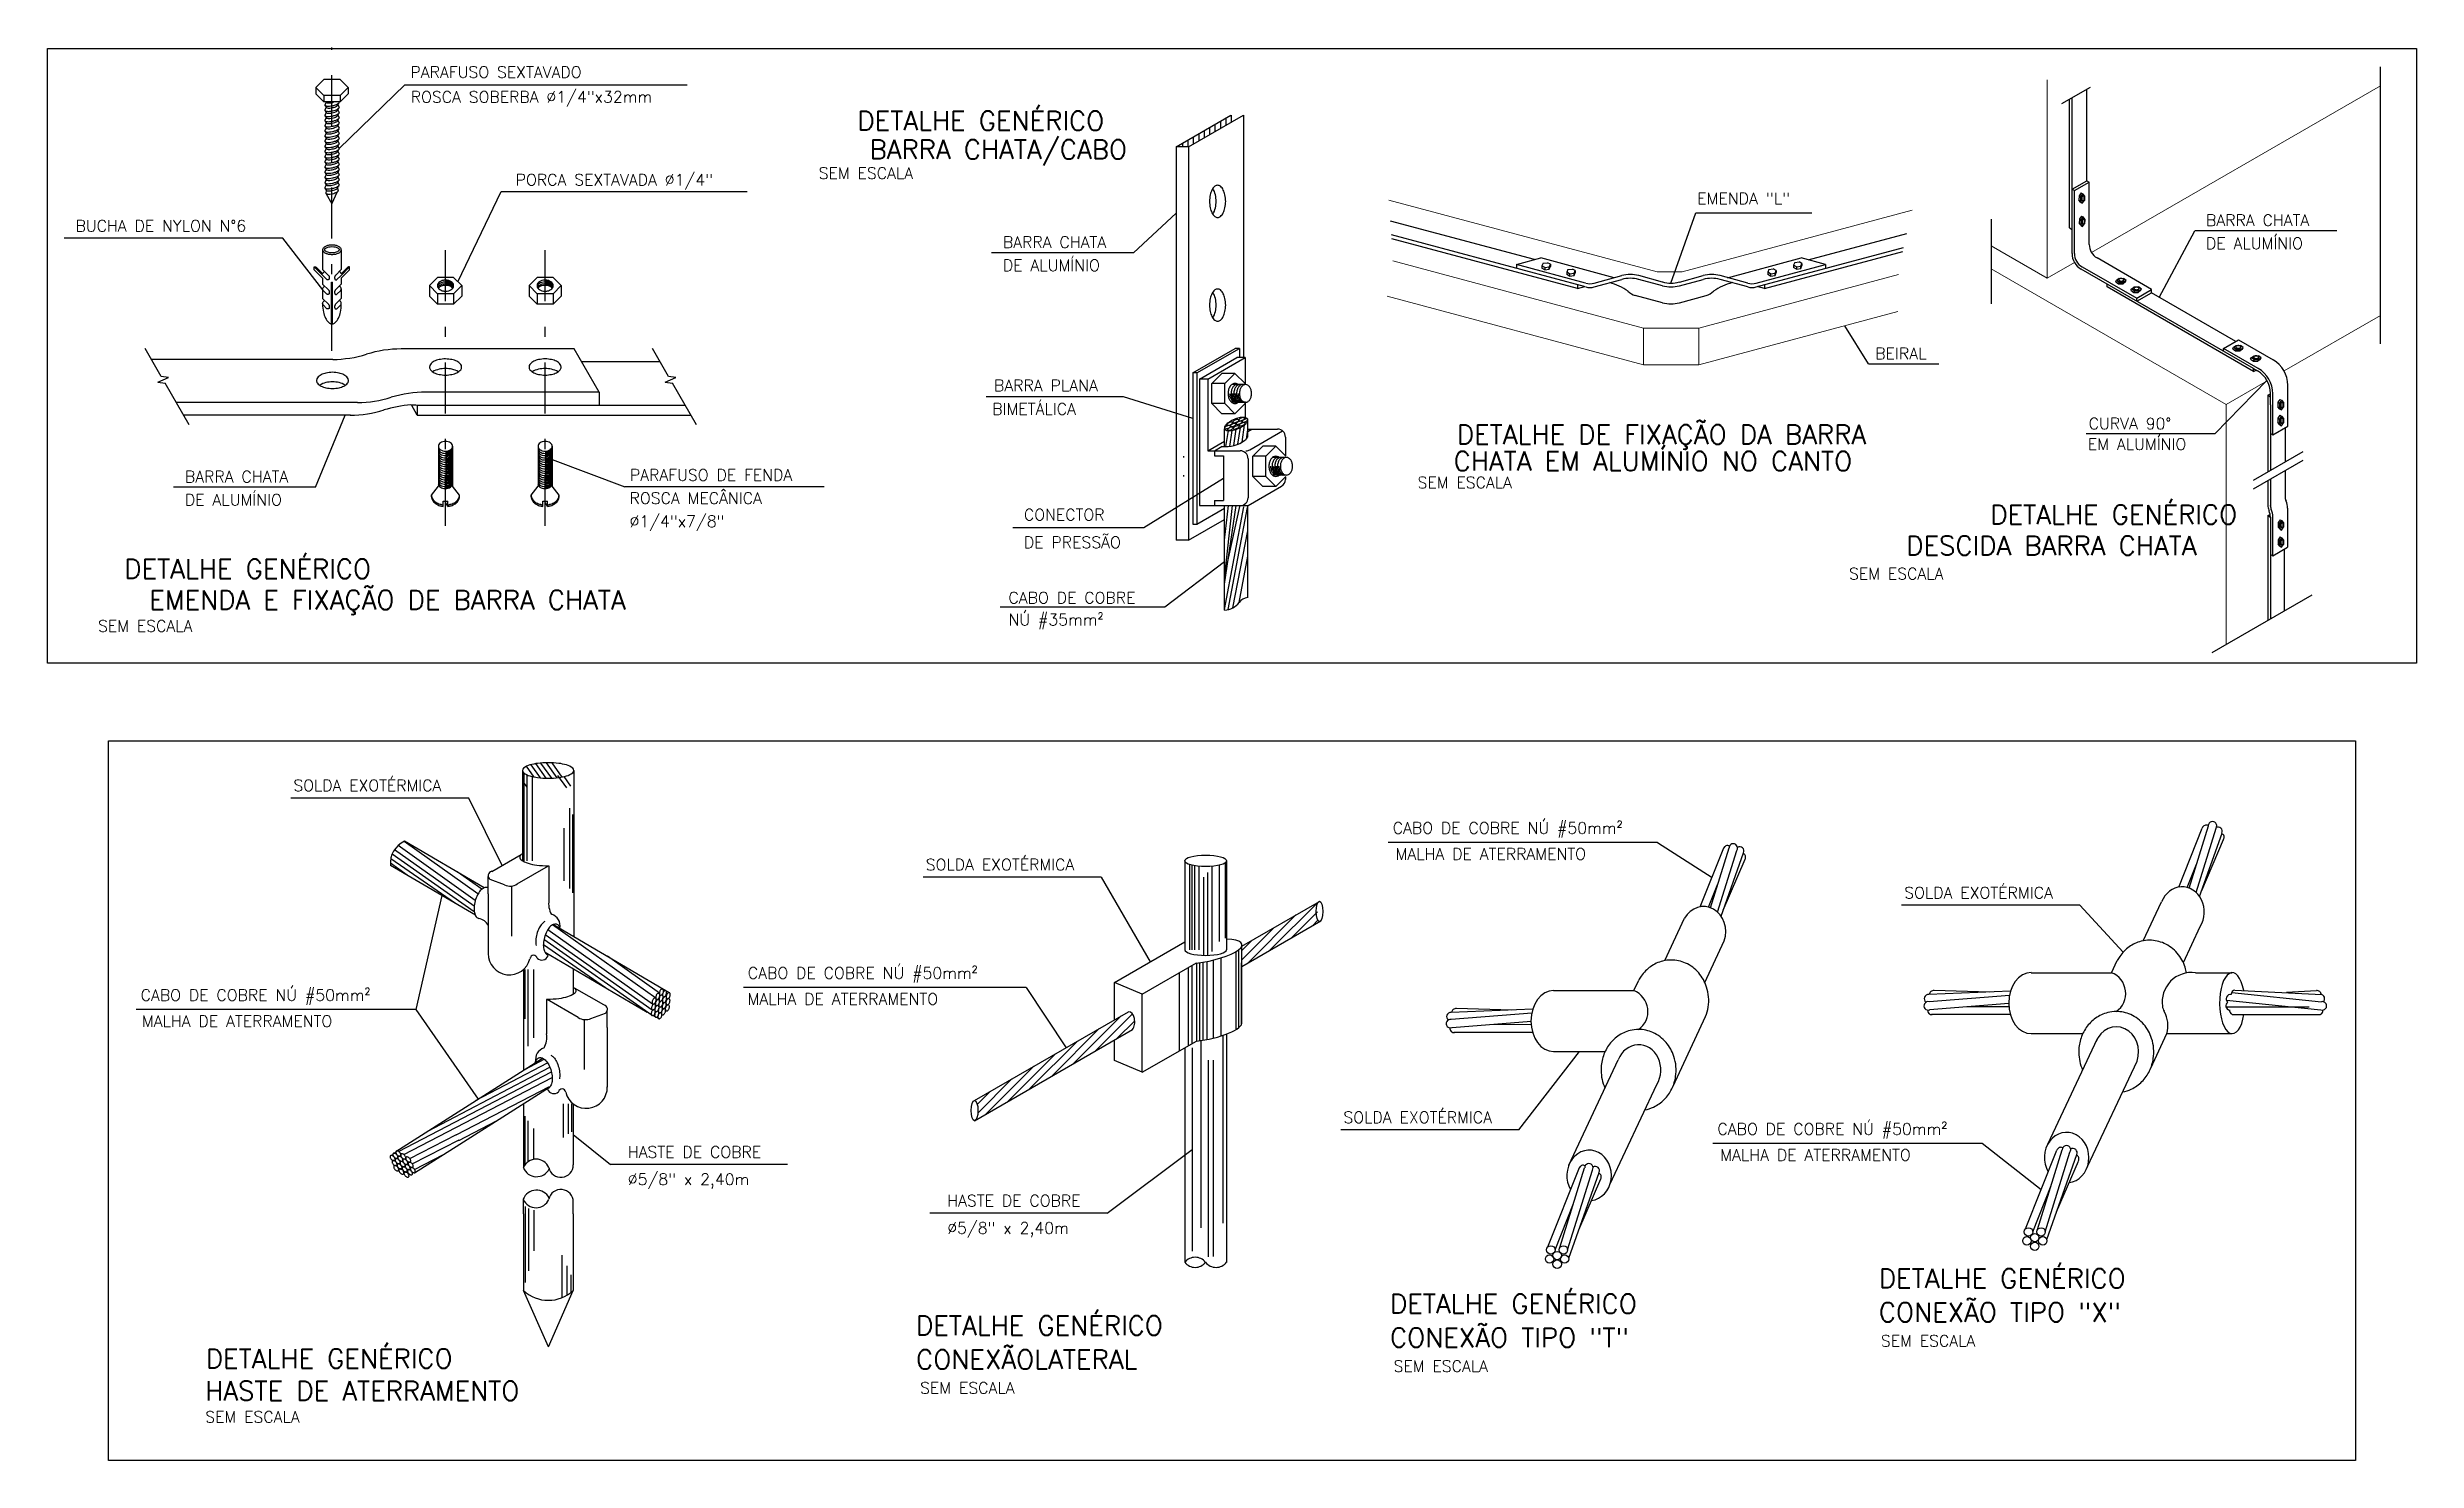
# Model space of a CAD drawing. Extents: x 0 to 11638, y -6007 to 0.
# Drawn here: x 11596.55 to 11619.76, y -5607.79 to -5593.94 of the extents above; entities that cross this region are included whole.
import ezdxf
from ezdxf.enums import TextEntityAlignment as Align

# ---------------------------------------------------------------- set-up
doc = ezdxf.new("R2010")
doc.units = 0
doc.linetypes.add('CONTINUO', pattern=[0])
doc.linetypes.add('DASHDOT', pattern=[1, 0.5, -0.25, 0, -0.25])
doc.layers.add('ARQ - Alvenaria Média-Baixa', color=252, linetype='CONTINUOUS', lineweight=20)
for name, color, linetype in [('ELE-BARRA CHATA ALUMÍNIO', 140, 'CONTINUOUS'), ('ELE-CONCETOR BIMETÁLICO', 30, 'CONTINUOUS'), ('ELE-FIAÇÃO1', 7, 'CONTINUOUS'), ('ELE-HASTE COBREADA', 36, 'CONTINUOUS'), ('ELE-LINHA FINA', 9, 'CONTINUOUS'), ('ELE-MALHA SPDA', 200, 'CONTINUOUS'), ('ELE-MALHA TERRA', 160, 'CONTINUOUS'), ('ELE-SOLDA EXOTÉRMICA', 10, 'CONTINUOUS'), ('ELE-TEXTOS', 7, 'CONTINUOUS')]:
    doc.layers.add(name, color=color, linetype=linetype)
doc.styles.add('ROMANS', font='romans.shx', dxfattribs={"height": 0.3})

msp = doc.modelspace()

# ---------------------------------------------------------------- texts
at = {"layer": 'ELE-TEXTOS', "style": 'ROMANS'}
for s, height, p in [('PARAFUSO SEXTAVADO', 0.11243, (11600.107, -5594.242)), ('ROSCA SOBERBA %%C1/4"x32mm', 0.11243, (11600.11, -5594.485)), ('SEM ESCALA', 0.1125, (11604.107, -5595.232)), ('PORCA SEXTAVADA %%C1/4"', 0.11251, (11601.138, -5595.297)), ('EMENDA "L"', 0.113, (11612.715, -5595.481)), ('BARRA CHATA', 0.11251, (11617.701, -5595.693)), ('BUCHA DE NYLON N%%d6', 0.11243, (11596.825, -5595.748)), ('BARRA CHATA', 0.11251, (11605.912, -5595.908)), ('DE ALUMÍNIO', 0.11251, (11617.701, -5595.92)), ('DE ALUMÍNIO', 0.11251, (11605.912, -5596.135)), ('BEIRAL', 0.113, (11614.459, -5596.999)), ('BARRA PLANA', 0.11251, (11605.825, -5597.312)), ('BIMETÁLICA', 0.1125, (11605.808, -5597.542)), ('CURVA 90%%d ', 0.11251, (11616.551, -5597.685)), ('EM ALUMÍNIO ', 0.11251, (11616.543, -5597.887)), ('BARRA CHATA', 0.11251, (11597.897, -5598.205)), ('PARAFUSO DE FENDA', 0.11251, (11602.257, -5598.189)), ('SEM ESCALA', 0.1125, (11609.975, -5598.263)), ('DE ALUMÍNIO', 0.11251, (11597.897, -5598.432)), ('ROSCA MECÂNICA', 0.11251, (11602.254, -5598.416)), ('%%C1/4"x7/8"', 0.11251, (11602.254, -5598.643)), ('CONECTOR', 0.1125, (11606.118, -5598.578)), ('DE PRESSÃO', 0.1125, (11606.118, -5598.849)), ('SEM ESCALA', 0.1125, (11614.203, -5599.156)), ('CABO DE COBRE', 0.11248, (11605.967, -5599.392)), ('SEM ESCALA', 0.1125, (11597.045, -5599.668)), ('NÚ #35mm²', 0.1125, (11605.967, -5599.606)), ('SOLDA EXOTÉRMICA', 0.11198, (11598.96, -5601.231)), ('CABO DE COBRE NÚ #50mm²', 0.1125, (11609.732, -5601.647)), ('SOLDA EXOTÉRMICA', 0.1125, (11605.156, -5602.006)), ('MALHA DE ATERRAMENTO ', 0.1125, (11609.76, -5601.902)), ('SOLDA EXOTÉRMICA', 0.1125, (11614.744, -5602.282)), ('CABO DE COBRE NÚ #50mm²', 0.1125, (11603.413, -5603.068)), ('CABO DE COBRE NÚ #50mm²', 0.1125, (11597.463, -5603.285)), ('MALHA DE ATERRAMENTO ', 0.1125, (11603.411, -5603.323)), ('MALHA DE ATERRAMENTO ', 0.1125, (11597.475, -5603.54)), ('SOLDA EXOTÉRMICA', 0.1125, (11609.249, -5604.483)), ('CABO DE COBRE NÚ #50mm²', 0.1125, (11612.914, -5604.596)), ('HASTE DE COBRE', 0.1125, (11602.237, -5604.822)), ('MALHA DE ATERRAMENTO ', 0.1125, (11612.942, -5604.851)), ('%%C5/8" x 2,40m', 0.1125, (11602.237, -5605.089)), ('HASTE DE COBRE', 0.1125, (11605.367, -5605.299)), ('%%C5/8" x 2,40m', 0.1125, (11605.367, -5605.566)), ('DETALHE GENÉRICO', 0.1875, (11614.495, -5606.098)), ('DETALHE GENÉRICO', 0.1875, (11609.705, -5606.346)), ('CONEXÃO TIPO "X"', 0.1875, (11614.495, -5606.43)), ('DETALHE GENÉRICO', 0.1875, (11605.061, -5606.559)), ('CONEXÃO TIPO "T"', 0.1875, (11609.705, -5606.678)), ('DETALHE GENÉRICO', 0.1875, (11598.101, -5606.884)), ('CONEXÃOLATERAL', 0.1875, (11605.061, -5606.891)), ('SEM ESCALA', 0.1125, (11614.515, -5606.672)), ('SEM ESCALA', 0.1125, (11609.74, -5606.92)), ('HASTE DE ATERRAMENTO', 0.1875, (11598.096, -5607.199)), ('SEM ESCALA', 0.1125, (11605.101, -5607.133)), ('SEM ESCALA', 0.1125, (11598.096, -5607.417))]:
    msp.add_text(s, height=height, dxfattribs=at).set_placement(p)
for s, p in [('DETALHE GENÉRICO', (11606.905, -5594.756)), ('BARRA CHATA/CABO', (11607.128, -5595.037)), ('DETALHE GENÉRICO', (11618.006, -5598.615)), ('DESCIDA BARRA CHATA', (11617.608, -5598.919))]:
    msp.add_text(s, height=0.1875, dxfattribs=at).set_placement(p, align=Align.RIGHT)
for s, p in [('DETALHE DE FIXAÇÃO DA BARRA', (11612.365, -5597.738)), ('CHATA EM ALUMÍNIO NO CANTO', (11612.281, -5597.965)), ('DETALHE GENÉRICO ', (11598.576, -5599.021)), ('EMENDA E FIXAÇÃO DE BARRA CHATA ', (11599.946, -5599.359))]:
    msp.add_text(s, height=0.1875, dxfattribs=at).set_placement(p, align=Align.MIDDLE)

# ---------------------------------------------------------------- linework, layer by layer
at = {"layer": 'ARQ - Alvenaria Média-Baixa'}
for p, q in [((11616.145, -5596.205), (11616.145, -5594.263)), ((11616.579, -5595.954), (11619.411, -5594.319)), ((11612.323, -5596.144), (11609.695, -5595.44)), ((11612.323, -5596.144), (11609.695, -5595.44)), ((11612.569, -5596.144), (11614.821, -5595.54)), ((11612.569, -5596.144), (11614.821, -5595.54)), ((11612.189, -5596.694), (11609.732, -5596.035)), ((11615.597, -5595.889), (11616.145, -5596.205)), ((11616.145, -5596.205), (11616.412, -5596.051)), ((11612.323, -5596.144), (11612.569, -5596.144)), ((11612.323, -5596.144), (11612.569, -5596.144)), ((11612.732, -5596.694), (11614.689, -5596.169)), ((11615.597, -5596.114), (11617.898, -5597.442)), ((11612.189, -5597.054), (11609.677, -5596.381)), ((11612.73, -5597.054), (11614.682, -5596.531)), ((11612.189, -5596.694), (11612.189, -5597.054)), ((11612.189, -5596.694), (11612.732, -5596.694)), ((11612.732, -5596.694), (11612.732, -5597.054)), ((11618.466, -5597.114), (11619.411, -5596.569)), ((11612.189, -5597.054), (11612.732, -5597.054)), ((11617.898, -5597.442), (11618.3, -5597.21)), ((11617.898, -5597.442), (11617.898, -5599.795))]:
    msp.add_line(p, q, dxfattribs=at)
at = {"layer": 'ELE-BARRA CHATA ALUMÍNIO'}
for p, q in [((11616.364, -5595.713), (11616.364, -5594.452)), ((11616.388, -5595.962), (11616.388, -5594.438)), ((11616.533, -5595.25), (11616.533, -5594.354)), ((11607.61, -5594.919), (11608.147, -5594.609)), ((11607.732, -5594.919), (11608.27, -5594.609)), ((11608.046, -5594.738), (11608.046, -5594.667)), ((11608.099, -5594.707), (11608.099, -5594.637)), ((11608.152, -5594.677), (11608.152, -5594.609)), ((11608.27, -5594.609), (11608.27, -5596.983)), ((11607.732, -5594.919), (11607.61, -5594.919)), ((11607.61, -5594.919), (11607.61, -5598.773)), ((11607.675, -5594.919), (11607.675, -5594.882)), ((11607.728, -5594.919), (11607.728, -5594.851)), ((11607.732, -5594.919), (11607.732, -5598.773)), ((11607.781, -5594.891), (11607.781, -5594.82)), ((11607.834, -5594.86), (11607.834, -5594.79)), ((11607.887, -5594.83), (11607.887, -5594.759)), ((11607.94, -5594.799), (11607.94, -5594.728)), ((11607.993, -5594.768), (11607.993, -5594.698)), ((11616.388, -5595.333), (11616.533, -5595.25)), ((11616.388, -5595.333), (11616.413, -5595.347)), ((11616.413, -5595.347), (11616.557, -5595.264)), ((11616.413, -5595.962), (11616.413, -5595.347)), ((11616.478, -5595.368), (11616.457, -5595.397)), ((11616.492, -5595.377), (11616.471, -5595.405)), ((11616.478, -5595.368), (11616.492, -5595.377)), ((11616.492, -5595.377), (11616.511, -5595.401)), ((11616.533, -5595.25), (11616.557, -5595.264)), ((11616.557, -5595.875), (11616.557, -5595.264)), ((11616.457, -5595.397), (11616.456, -5595.44)), ((11616.475, -5595.463), (11616.456, -5595.44)), ((11616.456, -5595.44), (11616.47, -5595.449)), ((11616.457, -5595.397), (11616.471, -5595.405)), ((11616.481, -5595.596), (11616.46, -5595.624)), ((11616.471, -5595.405), (11616.47, -5595.449)), ((11616.489, -5595.471), (11616.47, -5595.449)), ((11616.495, -5595.604), (11616.474, -5595.633)), ((11616.475, -5595.463), (11616.489, -5595.471)), ((11616.481, -5595.596), (11616.495, -5595.604)), ((11616.489, -5595.471), (11616.51, -5595.444)), ((11616.495, -5595.604), (11616.514, -5595.629)), ((11616.511, -5595.401), (11616.51, -5595.444)), ((11611.122, -5596.023), (11609.711, -5595.645)), ((11611.122, -5596.023), (11609.711, -5595.645)), ((11611.622, -5596.29), (11609.721, -5595.78)), ((11611.622, -5596.29), (11609.721, -5595.78)), ((11611.541, -5596.306), (11609.724, -5595.819)), ((11611.541, -5596.306), (11609.724, -5595.819)), ((11613.802, -5596.025), (11614.771, -5595.766)), ((11613.802, -5596.025), (11614.771, -5595.766)), ((11616.364, -5595.713), (11616.388, -5595.727)), ((11616.46, -5595.624), (11616.458, -5595.668)), ((11616.477, -5595.69), (11616.458, -5595.668)), ((11616.458, -5595.668), (11616.473, -5595.676)), ((11616.46, -5595.624), (11616.474, -5595.633)), ((11616.474, -5595.633), (11616.473, -5595.676)), ((11616.492, -5595.699), (11616.473, -5595.676)), ((11616.477, -5595.69), (11616.492, -5595.699)), ((11616.492, -5595.699), (11616.512, -5595.671)), ((11616.514, -5595.629), (11616.512, -5595.671)), ((11610.944, -5596.071), (11611.183, -5596.007)), ((11610.944, -5596.071), (11611.183, -5596.007)), ((11611.622, -5596.253), (11610.944, -5596.071)), ((11610.944, -5596.071), (11610.944, -5596.108)), ((11611.622, -5596.253), (11610.944, -5596.071)), ((11610.944, -5596.071), (11610.944, -5596.108)), ((11611.903, -5596.2), (11611.183, -5596.007)), ((11611.903, -5596.2), (11611.183, -5596.007)), ((11611.206, -5596.059), (11611.194, -5596.084)), ((11611.206, -5596.059), (11611.194, -5596.084)), ((11611.206, -5596.059), (11611.194, -5596.084)), ((11611.206, -5596.059), (11611.194, -5596.084)), ((11611.206, -5596.059), (11611.249, -5596.053)), ((11611.206, -5596.059), (11611.249, -5596.053)), ((11611.206, -5596.059), (11611.249, -5596.053)), ((11611.206, -5596.059), (11611.249, -5596.053)), ((11611.277, -5596.069), (11611.249, -5596.053)), ((11611.277, -5596.069), (11611.249, -5596.053)), ((11611.277, -5596.069), (11611.249, -5596.053)), ((11611.277, -5596.069), (11611.249, -5596.053)), ((11611.266, -5596.094), (11611.277, -5596.069)), ((11611.266, -5596.094), (11611.277, -5596.069)), ((11611.266, -5596.094), (11611.277, -5596.069)), ((11611.266, -5596.094), (11611.277, -5596.069)), ((11611.277, -5596.069), (11611.277, -5596.089)), ((11611.277, -5596.069), (11611.277, -5596.089)), ((11611.277, -5596.069), (11611.277, -5596.089)), ((11611.277, -5596.069), (11611.277, -5596.089)), ((11613.013, -5596.2), (11613.733, -5596.007)), ((11613.013, -5596.2), (11613.733, -5596.007)), ((11613.294, -5596.29), (11614.738, -5595.903)), ((11613.294, -5596.29), (11614.738, -5595.903)), ((11613.294, -5596.253), (11613.972, -5596.071)), ((11613.294, -5596.253), (11613.972, -5596.071)), ((11613.375, -5596.306), (11614.729, -5595.944)), ((11613.375, -5596.306), (11614.729, -5595.944)), ((11613.671, -5596.052), (11613.659, -5596.077)), ((11613.671, -5596.052), (11613.659, -5596.077)), ((11613.671, -5596.052), (11613.659, -5596.077)), ((11613.671, -5596.052), (11613.659, -5596.077)), ((11613.659, -5596.077), (11613.659, -5596.099)), ((11613.687, -5596.093), (11613.659, -5596.077)), ((11613.659, -5596.077), (11613.659, -5596.099)), ((11613.687, -5596.093), (11613.659, -5596.077)), ((11613.659, -5596.077), (11613.659, -5596.099)), ((11613.687, -5596.093), (11613.659, -5596.077)), ((11613.659, -5596.077), (11613.659, -5596.099)), ((11613.687, -5596.093), (11613.659, -5596.077)), ((11613.671, -5596.052), (11613.714, -5596.046)), ((11613.671, -5596.052), (11613.714, -5596.046)), ((11613.671, -5596.052), (11613.714, -5596.046)), ((11613.671, -5596.052), (11613.714, -5596.046)), ((11613.742, -5596.061), (11613.714, -5596.046)), ((11613.742, -5596.061), (11613.714, -5596.046)), ((11613.742, -5596.061), (11613.714, -5596.046)), ((11613.742, -5596.061), (11613.714, -5596.046)), ((11613.732, -5596.087), (11613.742, -5596.061)), ((11613.732, -5596.087), (11613.742, -5596.061)), ((11613.732, -5596.087), (11613.742, -5596.061)), ((11613.732, -5596.087), (11613.742, -5596.061)), ((11613.972, -5596.071), (11613.733, -5596.007)), ((11613.972, -5596.071), (11613.733, -5596.007)), ((11613.742, -5596.061), (11613.742, -5596.081)), ((11613.742, -5596.061), (11613.742, -5596.081)), ((11613.742, -5596.061), (11613.742, -5596.081)), ((11613.742, -5596.061), (11613.742, -5596.081)), ((11613.972, -5596.071), (11613.972, -5596.108)), ((11613.972, -5596.071), (11613.972, -5596.108)), ((11617.168, -5596.316), (11616.633, -5596.007)), ((11611.194, -5596.084), (11611.194, -5596.107)), ((11611.222, -5596.1), (11611.194, -5596.084)), ((11611.194, -5596.084), (11611.194, -5596.107)), ((11611.222, -5596.1), (11611.194, -5596.084)), ((11611.194, -5596.084), (11611.194, -5596.107)), ((11611.222, -5596.1), (11611.194, -5596.084)), ((11611.194, -5596.084), (11611.194, -5596.107)), ((11611.222, -5596.1), (11611.194, -5596.084)), ((11611.222, -5596.123), (11611.194, -5596.107)), ((11611.222, -5596.123), (11611.194, -5596.107)), ((11611.222, -5596.123), (11611.194, -5596.107)), ((11611.222, -5596.123), (11611.194, -5596.107)), ((11611.222, -5596.1), (11611.266, -5596.094)), ((11611.222, -5596.1), (11611.266, -5596.094)), ((11611.222, -5596.1), (11611.266, -5596.094)), ((11611.222, -5596.1), (11611.266, -5596.094)), ((11611.222, -5596.1), (11611.222, -5596.123)), ((11611.222, -5596.1), (11611.222, -5596.123)), ((11611.222, -5596.1), (11611.222, -5596.123)), ((11611.222, -5596.1), (11611.222, -5596.123)), ((11611.222, -5596.123), (11611.266, -5596.116)), ((11611.222, -5596.123), (11611.266, -5596.116)), ((11611.222, -5596.123), (11611.266, -5596.116)), ((11611.222, -5596.123), (11611.266, -5596.116)), ((11611.266, -5596.116), (11611.277, -5596.089)), ((11611.266, -5596.116), (11611.277, -5596.089)), ((11611.266, -5596.116), (11611.277, -5596.089)), ((11611.266, -5596.116), (11611.277, -5596.089)), ((11611.266, -5596.116), (11611.266, -5596.094)), ((11611.266, -5596.116), (11611.266, -5596.094)), ((11611.266, -5596.116), (11611.266, -5596.094)), ((11611.266, -5596.116), (11611.266, -5596.094)), ((11611.449, -5596.121), (11611.437, -5596.147)), ((11611.449, -5596.121), (11611.437, -5596.147)), ((11611.449, -5596.121), (11611.437, -5596.147)), ((11611.449, -5596.121), (11611.437, -5596.147)), ((11611.437, -5596.147), (11611.437, -5596.169)), ((11611.465, -5596.163), (11611.437, -5596.147)), ((11611.437, -5596.147), (11611.437, -5596.169)), ((11611.465, -5596.163), (11611.437, -5596.147)), ((11611.437, -5596.147), (11611.437, -5596.169)), ((11611.465, -5596.163), (11611.437, -5596.147)), ((11611.437, -5596.147), (11611.437, -5596.169)), ((11611.465, -5596.163), (11611.437, -5596.147)), ((11611.465, -5596.185), (11611.437, -5596.169)), ((11611.465, -5596.185), (11611.437, -5596.169)), ((11611.465, -5596.185), (11611.437, -5596.169)), ((11611.465, -5596.185), (11611.437, -5596.169)), ((11611.449, -5596.121), (11611.492, -5596.115)), ((11611.449, -5596.121), (11611.492, -5596.115)), ((11611.449, -5596.121), (11611.492, -5596.115)), ((11611.449, -5596.121), (11611.492, -5596.115)), ((11611.465, -5596.163), (11611.509, -5596.156)), ((11611.465, -5596.163), (11611.509, -5596.156)), ((11611.465, -5596.163), (11611.509, -5596.156)), ((11611.465, -5596.163), (11611.509, -5596.156)), ((11611.465, -5596.163), (11611.465, -5596.185)), ((11611.465, -5596.163), (11611.465, -5596.185)), ((11611.465, -5596.163), (11611.465, -5596.185)), ((11611.465, -5596.163), (11611.465, -5596.185)), ((11611.465, -5596.185), (11611.509, -5596.179)), ((11611.465, -5596.185), (11611.509, -5596.179)), ((11611.465, -5596.185), (11611.509, -5596.179)), ((11611.465, -5596.185), (11611.509, -5596.179)), ((11611.519, -5596.131), (11611.492, -5596.115)), ((11611.519, -5596.131), (11611.492, -5596.115)), ((11611.519, -5596.131), (11611.492, -5596.115)), ((11611.519, -5596.131), (11611.492, -5596.115)), ((11611.509, -5596.156), (11611.519, -5596.131)), ((11611.509, -5596.156), (11611.519, -5596.131)), ((11611.509, -5596.156), (11611.519, -5596.131)), ((11611.509, -5596.156), (11611.519, -5596.131)), ((11611.509, -5596.179), (11611.519, -5596.151)), ((11611.509, -5596.179), (11611.519, -5596.151)), ((11611.509, -5596.179), (11611.519, -5596.151)), ((11611.509, -5596.179), (11611.519, -5596.151)), ((11611.509, -5596.179), (11611.509, -5596.156)), ((11611.509, -5596.179), (11611.509, -5596.156)), ((11611.509, -5596.179), (11611.509, -5596.156)), ((11611.509, -5596.179), (11611.509, -5596.156)), ((11611.519, -5596.131), (11611.519, -5596.151)), ((11611.519, -5596.131), (11611.519, -5596.151)), ((11611.519, -5596.131), (11611.519, -5596.151)), ((11611.519, -5596.131), (11611.519, -5596.151)), ((11611.541, -5596.268), (11611.541, -5596.306)), ((11611.541, -5596.268), (11611.541, -5596.306)), ((11611.541, -5596.306), (11611.613, -5596.287)), ((11611.541, -5596.306), (11611.613, -5596.287)), ((11611.705, -5596.253), (11611.976, -5596.18)), ((11611.705, -5596.253), (11611.976, -5596.18)), ((11611.705, -5596.29), (11611.976, -5596.217)), ((11611.705, -5596.29), (11611.976, -5596.217)), ((11612.375, -5596.243), (11612.142, -5596.18)), ((11612.375, -5596.243), (11612.142, -5596.18)), ((11612.375, -5596.28), (11612.142, -5596.217)), ((11612.375, -5596.28), (11612.142, -5596.217)), ((11612.541, -5596.243), (11612.774, -5596.18)), ((11612.541, -5596.243), (11612.774, -5596.18)), ((11612.541, -5596.28), (11612.774, -5596.217)), ((11612.541, -5596.28), (11612.774, -5596.217)), ((11613.211, -5596.253), (11612.94, -5596.18)), ((11613.211, -5596.253), (11612.94, -5596.18)), ((11613.211, -5596.29), (11612.94, -5596.217)), ((11613.211, -5596.29), (11612.94, -5596.217)), ((11613.375, -5596.306), (11613.304, -5596.287)), ((11613.375, -5596.306), (11613.304, -5596.287)), ((11613.375, -5596.268), (11613.375, -5596.306)), ((11613.375, -5596.268), (11613.375, -5596.306)), ((11613.417, -5596.12), (11613.406, -5596.146)), ((11613.417, -5596.12), (11613.406, -5596.146)), ((11613.417, -5596.12), (11613.406, -5596.146)), ((11613.417, -5596.12), (11613.406, -5596.146)), ((11613.406, -5596.146), (11613.406, -5596.168)), ((11613.433, -5596.162), (11613.406, -5596.146)), ((11613.406, -5596.146), (11613.406, -5596.168)), ((11613.433, -5596.162), (11613.406, -5596.146)), ((11613.406, -5596.146), (11613.406, -5596.168)), ((11613.433, -5596.162), (11613.406, -5596.146)), ((11613.406, -5596.146), (11613.406, -5596.168)), ((11613.433, -5596.162), (11613.406, -5596.146)), ((11613.433, -5596.184), (11613.406, -5596.168)), ((11613.433, -5596.184), (11613.406, -5596.168)), ((11613.433, -5596.184), (11613.406, -5596.168)), ((11613.433, -5596.184), (11613.406, -5596.168)), ((11613.417, -5596.12), (11613.461, -5596.114)), ((11613.417, -5596.12), (11613.461, -5596.114)), ((11613.417, -5596.12), (11613.461, -5596.114)), ((11613.417, -5596.12), (11613.461, -5596.114)), ((11613.433, -5596.162), (11613.478, -5596.155)), ((11613.433, -5596.162), (11613.478, -5596.155)), ((11613.433, -5596.162), (11613.478, -5596.155)), ((11613.433, -5596.162), (11613.478, -5596.155)), ((11613.433, -5596.162), (11613.433, -5596.184)), ((11613.433, -5596.162), (11613.433, -5596.184)), ((11613.433, -5596.162), (11613.433, -5596.184)), ((11613.433, -5596.162), (11613.433, -5596.184)), ((11613.433, -5596.184), (11613.478, -5596.178)), ((11613.433, -5596.184), (11613.478, -5596.178)), ((11613.433, -5596.184), (11613.478, -5596.178)), ((11613.433, -5596.184), (11613.478, -5596.178)), ((11613.488, -5596.13), (11613.461, -5596.114)), ((11613.488, -5596.13), (11613.461, -5596.114)), ((11613.488, -5596.13), (11613.461, -5596.114)), ((11613.488, -5596.13), (11613.461, -5596.114)), ((11613.478, -5596.155), (11613.488, -5596.13)), ((11613.478, -5596.155), (11613.488, -5596.13)), ((11613.478, -5596.155), (11613.488, -5596.13)), ((11613.478, -5596.155), (11613.488, -5596.13)), ((11613.478, -5596.178), (11613.488, -5596.15)), ((11613.478, -5596.178), (11613.488, -5596.15)), ((11613.478, -5596.178), (11613.488, -5596.15)), ((11613.478, -5596.178), (11613.488, -5596.15)), ((11613.478, -5596.178), (11613.478, -5596.155)), ((11613.478, -5596.178), (11613.478, -5596.155)), ((11613.478, -5596.178), (11613.478, -5596.155)), ((11613.478, -5596.178), (11613.478, -5596.155)), ((11613.488, -5596.13), (11613.488, -5596.15)), ((11613.488, -5596.13), (11613.488, -5596.15)), ((11613.488, -5596.13), (11613.488, -5596.15)), ((11613.488, -5596.13), (11613.488, -5596.15)), ((11613.687, -5596.115), (11613.659, -5596.099)), ((11613.687, -5596.115), (11613.659, -5596.099)), ((11613.687, -5596.115), (11613.659, -5596.099)), ((11613.687, -5596.115), (11613.659, -5596.099)), ((11613.687, -5596.093), (11613.732, -5596.087)), ((11613.687, -5596.093), (11613.732, -5596.087)), ((11613.687, -5596.093), (11613.732, -5596.087)), ((11613.687, -5596.093), (11613.732, -5596.087)), ((11613.687, -5596.093), (11613.687, -5596.115)), ((11613.687, -5596.093), (11613.687, -5596.115)), ((11613.687, -5596.093), (11613.687, -5596.115)), ((11613.687, -5596.093), (11613.687, -5596.115)), ((11613.687, -5596.115), (11613.732, -5596.109)), ((11613.687, -5596.115), (11613.732, -5596.109)), ((11613.687, -5596.115), (11613.732, -5596.109)), ((11613.687, -5596.115), (11613.732, -5596.109)), ((11613.732, -5596.109), (11613.742, -5596.081)), ((11613.732, -5596.109), (11613.742, -5596.081)), ((11613.732, -5596.109), (11613.742, -5596.081)), ((11613.732, -5596.109), (11613.742, -5596.081)), ((11613.732, -5596.109), (11613.732, -5596.087)), ((11613.732, -5596.109), (11613.732, -5596.087)), ((11613.732, -5596.109), (11613.732, -5596.087)), ((11613.732, -5596.109), (11613.732, -5596.087)), ((11618.166, -5597.091), (11616.477, -5596.115)), ((11616.489, -5596.094), (11617.022, -5596.4)), ((11616.732, -5596.291), (11616.732, -5596.263)), ((11618.166, -5597.119), (11616.732, -5596.291)), ((11616.816, -5596.239), (11616.825, -5596.225)), ((11616.816, -5596.239), (11616.844, -5596.26)), ((11616.825, -5596.225), (11616.849, -5596.206)), ((11616.825, -5596.225), (11616.853, -5596.246)), ((11616.844, -5596.26), (11616.853, -5596.246)), ((11616.844, -5596.26), (11616.888, -5596.261)), ((11616.849, -5596.206), (11616.892, -5596.207)), ((11616.853, -5596.246), (11616.897, -5596.247)), ((11616.911, -5596.242), (11616.888, -5596.261)), ((11616.888, -5596.261), (11616.897, -5596.247)), ((11616.919, -5596.228), (11616.892, -5596.207)), ((11616.919, -5596.228), (11616.897, -5596.247)), ((11616.911, -5596.242), (11616.919, -5596.228)), ((11616.965, -5596.323), (11616.974, -5596.309)), ((11616.974, -5596.309), (11616.998, -5596.29)), ((11616.974, -5596.309), (11617.002, -5596.329)), ((11616.998, -5596.29), (11617.041, -5596.291)), ((11617.068, -5596.312), (11617.041, -5596.291)), ((11617.068, -5596.312), (11617.046, -5596.331)), ((11617.059, -5596.326), (11617.068, -5596.312)), ((11612.375, -5596.445), (11612.108, -5596.373)), ((11612.375, -5596.445), (11612.108, -5596.373)), ((11612.541, -5596.445), (11612.804, -5596.374)), ((11612.541, -5596.445), (11612.804, -5596.374)), ((11616.965, -5596.323), (11616.993, -5596.344)), ((11616.993, -5596.344), (11617.002, -5596.329)), ((11616.993, -5596.344), (11617.037, -5596.345)), ((11617.002, -5596.329), (11617.046, -5596.331)), ((11617.022, -5596.4), (11617.168, -5596.316)), ((11617.022, -5596.43), (11617.168, -5596.347)), ((11617.022, -5596.43), (11617.022, -5596.4)), ((11617.059, -5596.326), (11617.037, -5596.345)), ((11617.037, -5596.345), (11617.046, -5596.331)), ((11617.168, -5596.347), (11617.168, -5596.316)), ((11617.994, -5596.825), (11617.168, -5596.347)), ((11599.345, -5597.002), (11597.569, -5597.002)), ((11601.711, -5596.898), (11600.017, -5596.898)), ((11601.955, -5597.321), (11601.711, -5596.898)), ((11617.874, -5596.894), (11618.02, -5596.81)), ((11618.213, -5597.09), (11617.874, -5596.894)), ((11617.874, -5596.922), (11617.874, -5596.894)), ((11617.963, -5596.896), (11617.972, -5596.882)), ((11617.963, -5596.896), (11617.991, -5596.917)), ((11617.972, -5596.882), (11617.996, -5596.863)), ((11617.972, -5596.882), (11618, -5596.902)), ((11617.991, -5596.917), (11618, -5596.902)), ((11617.991, -5596.917), (11618.035, -5596.918)), ((11617.996, -5596.863), (11618.039, -5596.864)), ((11618, -5596.902), (11618.044, -5596.904)), ((11618.02, -5596.81), (11618.359, -5597.005)), ((11618.058, -5596.899), (11618.035, -5596.918)), ((11618.035, -5596.918), (11618.044, -5596.904)), ((11618.066, -5596.885), (11618.039, -5596.864)), ((11618.066, -5596.885), (11618.044, -5596.904)), ((11618.058, -5596.899), (11618.066, -5596.885)), ((11618.138, -5596.997), (11618.147, -5596.983)), ((11618.138, -5596.997), (11618.167, -5597.018)), ((11618.147, -5596.983), (11618.172, -5596.964)), ((11618.147, -5596.983), (11618.175, -5597.003)), ((11618.167, -5597.018), (11618.175, -5597.003)), ((11618.172, -5596.964), (11618.214, -5596.965)), ((11618.175, -5597.003), (11618.219, -5597.005)), ((11618.233, -5597), (11618.21, -5597.019)), ((11618.21, -5597.019), (11618.219, -5597.005)), ((11618.242, -5596.986), (11618.214, -5596.965)), ((11618.242, -5596.986), (11618.219, -5597.005)), ((11618.233, -5597), (11618.242, -5596.986)), ((11601.782, -5597.022), (11602.552, -5597.022)), ((11618.166, -5597.091), (11618.205, -5597.113)), ((11618.166, -5597.119), (11618.166, -5597.091)), ((11618.166, -5597.119), (11618.191, -5597.105)), ((11618.167, -5597.018), (11618.21, -5597.019)), ((11599.589, -5597.424), (11597.813, -5597.424)), ((11600.174, -5597.548), (11600.116, -5597.447)), ((11600.174, -5597.45), (11600.174, -5597.548)), ((11600.174, -5597.45), (11602.799, -5597.45)), ((11601.955, -5597.321), (11600.26, -5597.321)), ((11601.955, -5597.321), (11601.955, -5597.45)), ((11618.308, -5597.352), (11618.332, -5597.338)), ((11618.308, -5597.352), (11618.332, -5597.366)), ((11618.308, -5597.352), (11618.308, -5598.104)), ((11618.332, -5597.445), (11618.332, -5597.333)), ((11618.332, -5597.445), (11618.332, -5598.09)), ((11618.356, -5597.741), (11618.356, -5597.338)), ((11618.426, -5597.392), (11618.406, -5597.421)), ((11618.406, -5597.421), (11618.42, -5597.429)), ((11618.406, -5597.421), (11618.406, -5597.465)), ((11618.426, -5597.487), (11618.406, -5597.465)), ((11618.406, -5597.465), (11618.42, -5597.473)), ((11618.44, -5597.401), (11618.42, -5597.429)), ((11618.42, -5597.429), (11618.42, -5597.473)), ((11618.426, -5597.392), (11618.44, -5597.401)), ((11618.44, -5597.401), (11618.46, -5597.424)), ((11618.44, -5597.495), (11618.46, -5597.467)), ((11618.46, -5597.424), (11618.46, -5597.467)), ((11618.503, -5597.656), (11618.503, -5597.254)), ((11599.518, -5597.548), (11597.884, -5597.548)), ((11600.174, -5597.548), (11602.856, -5597.548)), ((11618.356, -5597.741), (11618.503, -5597.656)), ((11618.426, -5597.547), (11618.406, -5597.576)), ((11618.406, -5597.576), (11618.406, -5597.62)), ((11618.406, -5597.576), (11618.42, -5597.585)), ((11618.406, -5597.62), (11618.42, -5597.628)), ((11618.426, -5597.642), (11618.406, -5597.62)), ((11618.44, -5597.495), (11618.42, -5597.473)), ((11618.44, -5597.556), (11618.42, -5597.585)), ((11618.42, -5597.585), (11618.42, -5597.628)), ((11618.44, -5597.65), (11618.42, -5597.628)), ((11618.426, -5597.487), (11618.44, -5597.495)), ((11618.426, -5597.547), (11618.44, -5597.556)), ((11618.426, -5597.642), (11618.44, -5597.65)), ((11618.44, -5597.556), (11618.46, -5597.579)), ((11618.44, -5597.65), (11618.46, -5597.622)), ((11618.46, -5597.579), (11618.46, -5597.622)), ((11618.476, -5597.671), (11618.476, -5598.006)), ((11618.332, -5597.726), (11618.356, -5597.741)), ((11618.476, -5598.091), (11618.476, -5598.354)), ((11618.308, -5598.188), (11618.308, -5598.442)), ((11618.332, -5598.174), (11618.332, -5598.437)), ((11607.732, -5598.773), (11608.084, -5598.57)), ((11618.308, -5598.531), (11618.329, -5598.519)), ((11618.308, -5598.531), (11618.332, -5598.545)), ((11618.308, -5598.531), (11618.308, -5599.558)), ((11618.332, -5598.437), (11618.332, -5598.433)), ((11618.332, -5598.545), (11618.332, -5599.544)), ((11618.356, -5598.925), (11618.356, -5598.541)), ((11618.427, -5598.571), (11618.407, -5598.6)), ((11618.407, -5598.6), (11618.407, -5598.643)), ((11618.407, -5598.6), (11618.422, -5598.608)), ((11618.441, -5598.579), (11618.422, -5598.608)), ((11618.422, -5598.608), (11618.422, -5598.652)), ((11618.427, -5598.571), (11618.441, -5598.579)), ((11618.441, -5598.579), (11618.461, -5598.602)), ((11618.461, -5598.602), (11618.461, -5598.645)), ((11618.501, -5598.458), (11618.501, -5598.841)), ((11607.732, -5598.773), (11607.61, -5598.773)), ((11618.356, -5598.925), (11618.501, -5598.841)), ((11618.427, -5598.665), (11618.407, -5598.643)), ((11618.407, -5598.643), (11618.422, -5598.652)), ((11618.427, -5598.738), (11618.407, -5598.767)), ((11618.407, -5598.767), (11618.422, -5598.776)), ((11618.407, -5598.767), (11618.407, -5598.811)), ((11618.407, -5598.811), (11618.422, -5598.819)), ((11618.427, -5598.833), (11618.407, -5598.811)), ((11618.441, -5598.673), (11618.422, -5598.652)), ((11618.441, -5598.747), (11618.422, -5598.776)), ((11618.422, -5598.776), (11618.422, -5598.819)), ((11618.441, -5598.841), (11618.422, -5598.819)), ((11618.427, -5598.665), (11618.441, -5598.673)), ((11618.427, -5598.738), (11618.441, -5598.747)), ((11618.427, -5598.833), (11618.441, -5598.841)), ((11618.441, -5598.673), (11618.461, -5598.645)), ((11618.441, -5598.747), (11618.461, -5598.77)), ((11618.441, -5598.841), (11618.461, -5598.813)), ((11618.461, -5598.77), (11618.461, -5598.813)), ((11618.466, -5598.862), (11618.466, -5599.467)), ((11618.332, -5598.911), (11618.356, -5598.925))]:
    msp.add_line(p, q, dxfattribs=at)
for points in [[(11608.016, -5595.295, 0.174705), (11607.989, -5595.304, 0.104203), (11607.96, -5595.341, 0.064948), (11607.944, -5595.388, 0.051099), (11607.937, -5595.452, 0.051099), (11607.944, -5595.516, 0.064948), (11607.96, -5595.563, 0.104203), (11607.989, -5595.6, 0.174705), (11608.016, -5595.61, 0.174705), (11608.043, -5595.6, 0.104203), (11608.072, -5595.563, 0.064948), (11608.088, -5595.516, 0.051099), (11608.095, -5595.452, 0.051099), (11608.088, -5595.388, 0.064948), (11608.072, -5595.341, 0.104203), (11608.043, -5595.304, 0.174705)], [(11608.016, -5596.311, 0.174705), (11607.989, -5596.32, 0.104203), (11607.96, -5596.357, 0.064948), (11607.944, -5596.404, 0.051099), (11607.937, -5596.468, 0.051099), (11607.944, -5596.532, 0.064948), (11607.96, -5596.579, 0.104203), (11607.989, -5596.616, 0.174705), (11608.016, -5596.626, 0.174705), (11608.043, -5596.616, 0.104203), (11608.072, -5596.579, 0.064948), (11608.088, -5596.532, 0.051099), (11608.095, -5596.468, 0.051099), (11608.088, -5596.404, 0.064948), (11608.072, -5596.357, 0.104203), (11608.043, -5596.32, 0.174705)], [(11600.293, -5597.075, 0.174705), (11600.303, -5597.102, 0.104203), (11600.339, -5597.131, 0.064948), (11600.387, -5597.147, 0.051099), (11600.451, -5597.154, 0.051099), (11600.514, -5597.147, 0.064948), (11600.562, -5597.131, 0.104203), (11600.599, -5597.102, 0.174705), (11600.608, -5597.075, 0.174705), (11600.599, -5597.049, 0.104203), (11600.562, -5597.019, 0.064948), (11600.514, -5597.003, 0.051099), (11600.451, -5596.996, 0.051099), (11600.387, -5597.003, 0.064948), (11600.339, -5597.019, 0.104203), (11600.303, -5597.049, 0.174705)], [(11601.269, -5597.075, 0.174705), (11601.278, -5597.102, 0.104203), (11601.315, -5597.131, 0.064948), (11601.362, -5597.147, 0.051099), (11601.426, -5597.154, 0.051099), (11601.49, -5597.147, 0.064948), (11601.538, -5597.131, 0.104203), (11601.574, -5597.102, 0.174705), (11601.584, -5597.075, 0.174705), (11601.574, -5597.049, 0.104203), (11601.538, -5597.019, 0.064948), (11601.49, -5597.003, 0.051099), (11601.426, -5596.996, 0.051099), (11601.362, -5597.003, 0.064948), (11601.315, -5597.019, 0.104203), (11601.278, -5597.049, 0.174705)], [(11599.186, -5597.206, 0.174705), (11599.195, -5597.233, 0.104203), (11599.232, -5597.262, 0.064948), (11599.279, -5597.278, 0.051099), (11599.343, -5597.285, 0.051099), (11599.407, -5597.278, 0.064948), (11599.454, -5597.262, 0.104203), (11599.491, -5597.233, 0.174705), (11599.5, -5597.206, 0.174705), (11599.491, -5597.18, 0.104203), (11599.454, -5597.151, 0.064948), (11599.407, -5597.134, 0.051099), (11599.343, -5597.127, 0.051099), (11599.279, -5597.134, 0.064948), (11599.232, -5597.151, 0.104203), (11599.195, -5597.18, 0.174705)]]:
    msp.add_lwpolyline(points, format="xyb", close=True, dxfattribs=at)
for points in [[(11607.969, -5595.579, 0.087216), (11607.994, -5595.516, 0.051099), (11608.001, -5595.452, 0.051099), (11607.994, -5595.388, 0.087216), (11607.969, -5595.326, 0.104203)], [(11607.969, -5596.595, 0.087216), (11607.994, -5596.532, 0.051099), (11608.001, -5596.468, 0.051099), (11607.994, -5596.404, 0.087216), (11607.969, -5596.342, 0.104203)], [(11599.469, -5597.253, 0.087216), (11599.407, -5597.228, 0.051099), (11599.343, -5597.221, 0.051099), (11599.279, -5597.228, 0.087216), (11599.217, -5597.253, 0.104203)], [(11600.577, -5597.122, 0.087216), (11600.514, -5597.097, 0.051099), (11600.451, -5597.09, 0.051099), (11600.387, -5597.097, 0.087216), (11600.324, -5597.122, 0.104203)], [(11601.553, -5597.122, 0.087216), (11601.49, -5597.097, 0.051099), (11601.426, -5597.09, 0.051099), (11601.362, -5597.097, 0.087216), (11601.3, -5597.122, 0.104203)]]:
    msp.add_lwpolyline(points, format="xyb", dxfattribs=at)
for centre, radius, start, end in [((11616.527, -5595.424), 0.0497, 166.3532, 178.0252), ((11616.527, -5595.424), 0.0497, 178.0252, 189.6971), ((11616.509, -5595.427), 0.0308, 189.6971, 204.5319), ((11616.509, -5595.419), 0.0308, 151.5185, 166.3532), ((11616.529, -5595.424), 0.0497, 166.3532, 178.0252), ((11616.529, -5595.424), 0.0497, 178.0252, 189.6971), ((11616.511, -5595.427), 0.0308, 189.6971, 204.5319), ((11616.511, -5595.419), 0.0308, 151.5185, 166.3532), ((11616.497, -5595.432), 0.0178, 204.5319, 228.3142), ((11616.497, -5595.413), 0.0178, 127.7362, 151.5185), ((11616.531, -5595.424), 0.0497, 166.3532, 178.0252), ((11616.531, -5595.424), 0.0497, 178.0252, 189.6971), ((11616.513, -5595.427), 0.0308, 189.6971, 204.5319), ((11616.513, -5595.42), 0.0308, 151.5185, 166.3532), ((11616.533, -5595.424), 0.0497, 178.0252, 189.6971), ((11616.499, -5595.432), 0.0178, 204.5319, 228.3142), ((11616.499, -5595.413), 0.0178, 127.7362, 151.5185), ((11616.533, -5595.424), 0.0497, 166.3532, 178.0252), ((11616.515, -5595.427), 0.0308, 189.6971, 204.5319), ((11616.515, -5595.42), 0.0308, 151.5185, 166.3532), ((11616.501, -5595.433), 0.0178, 204.5319, 228.3142), ((11616.489, -5595.441), 0.00656, 228.3142, 268.0252), ((11616.502, -5595.413), 0.0178, 127.7362, 151.5185), ((11616.491, -5595.404), 0.00656, 88.0252, 127.7362), ((11616.503, -5595.433), 0.0178, 204.5319, 228.3142), ((11616.491, -5595.441), 0.00656, 228.3142, 268.0252), ((11616.493, -5595.404), 0.00656, 88.0252, 127.7362), ((11616.503, -5595.413), 0.0178, 127.7362, 151.5185), ((11616.493, -5595.441), 0.00656, 228.3142, 268.0252), ((11616.489, -5595.441), 0.00656, 268.0252, 292.704), ((11616.491, -5595.404), 0.00656, 58.768, 88.0252), ((11616.495, -5595.404), 0.00656, 88.0252, 127.7362), ((11616.495, -5595.441), 0.00656, 228.3142, 268.0252), ((11616.491, -5595.441), 0.00656, 268.0252, 282.6392), ((11616.493, -5595.404), 0.00656, 66.6824, 88.0252), ((11616.497, -5595.405), 0.00656, 88.0252, 127.7362), ((11616.493, -5595.441), 0.00656, 268.0252, 276.3627), ((11616.495, -5595.404), 0.00656, 79.6876, 88.0252), ((11616.495, -5595.441), 0.00656, 268.0252, 307.7362), ((11616.497, -5595.405), 0.00656, 48.3142, 88.0252), ((11616.488, -5595.432), 0.0178, 307.7362, 331.5185), ((11616.489, -5595.413), 0.0178, 24.5319, 48.3142), ((11616.477, -5595.426), 0.0308, 331.5185, 346.3532), ((11616.477, -5595.418), 0.0308, 9.6971, 24.5319), ((11616.459, -5595.422), 0.0497, 346.3532, 358.0252), ((11616.459, -5595.422), 0.0497, 358.0252, 9.6971), ((11616.53, -5595.651), 0.0497, 166.3532, 178.0252), ((11616.53, -5595.651), 0.0497, 178.0252, 189.6971), ((11616.511, -5595.654), 0.0308, 189.6971, 204.5319), ((11616.512, -5595.647), 0.0308, 151.5185, 166.3532), ((11616.532, -5595.651), 0.0497, 166.3532, 178.0252), ((11616.532, -5595.651), 0.0497, 178.0252, 189.6971), ((11616.513, -5595.654), 0.0308, 189.6971, 204.5319), ((11616.5, -5595.66), 0.0178, 204.5319, 228.3142), ((11616.514, -5595.647), 0.0308, 151.5185, 166.3532), ((11616.534, -5595.651), 0.0497, 166.3532, 178.0252), ((11616.534, -5595.651), 0.0497, 178.0252, 189.6971), ((11616.5, -5595.64), 0.0178, 127.7362, 151.5185), ((11616.515, -5595.655), 0.0308, 189.6971, 204.5319), ((11616.501, -5595.66), 0.0178, 204.5319, 228.3142), ((11616.502, -5595.64), 0.0178, 127.7362, 151.5185), ((11616.516, -5595.647), 0.0308, 151.5185, 166.3532), ((11616.536, -5595.651), 0.0497, 166.3532, 178.0252), ((11616.536, -5595.651), 0.0497, 178.0252, 189.6971), ((11616.517, -5595.655), 0.0308, 189.6971, 204.5319), ((11616.504, -5595.66), 0.0178, 204.5319, 228.3142), ((11616.518, -5595.647), 0.0308, 151.5185, 166.3532), ((11616.492, -5595.668), 0.00656, 228.3142, 268.0252), ((11616.493, -5595.631), 0.00656, 88.0252, 127.7362), ((11616.504, -5595.641), 0.0178, 127.7362, 151.5185), ((11616.505, -5595.66), 0.0178, 204.5319, 228.3142), ((11616.506, -5595.641), 0.0178, 127.7362, 151.5185), ((11616.494, -5595.668), 0.00656, 228.3142, 268.0252), ((11616.495, -5595.631), 0.00656, 88.0252, 127.7362), ((11616.496, -5595.668), 0.00656, 228.3142, 268.0252), ((11616.492, -5595.668), 0.00656, 268.0252, 292.704), ((11616.497, -5595.632), 0.00656, 88.0252, 127.7362), ((11616.493, -5595.631), 0.00656, 58.768, 88.0252), ((11616.498, -5595.668), 0.00656, 228.3142, 268.0252), ((11616.494, -5595.668), 0.00656, 268.0252, 282.6392), ((11616.495, -5595.631), 0.00656, 66.6824, 88.0252), ((11616.499, -5595.632), 0.00656, 88.0252, 127.7362), ((11616.496, -5595.668), 0.00656, 268.0252, 276.3627), ((11616.497, -5595.632), 0.00656, 79.6876, 88.0252), ((11616.498, -5595.668), 0.00656, 268.0252, 307.7362), ((11616.499, -5595.632), 0.00656, 48.3142, 88.0252), ((11616.491, -5595.659), 0.0178, 307.7362, 331.5185), ((11616.492, -5595.64), 0.0178, 24.5319, 48.3142), ((11616.48, -5595.653), 0.0308, 331.5185, 346.3532), ((11616.48, -5595.646), 0.0308, 9.6971, 24.5319), ((11616.461, -5595.649), 0.0497, 358.0252, 9.6971), ((11616.461, -5595.649), 0.0497, 346.3532, 358.0252), ((11616.565, -5595.962), 0.177, 180, 240), ((11616.564, -5595.962), 0.152, 180, 240.1015), ((11616.709, -5595.875), 0.152, 180, 240), ((11611.664, -5596.099), 0.16, 255, 285), ((11611.664, -5596.099), 0.16, 255, 285), ((11611.664, -5596.136), 0.16, 255, 285), ((11611.664, -5596.136), 0.16, 255, 285), ((11611.684, -5596.855), 0.631, 55.949, 74.0132), ((11611.684, -5596.855), 0.631, 55.949, 74.0132), ((11612.059, -5596.488), 0.319, 75, 105), ((11612.059, -5596.488), 0.319, 75, 105), ((11612.059, -5596.525), 0.319, 75, 105), ((11612.059, -5596.525), 0.319, 75, 105), ((11612.458, -5595.934), 0.319, 255, 285), ((11612.458, -5595.934), 0.319, 255, 285), ((11612.458, -5595.971), 0.319, 255, 285), ((11612.458, -5595.971), 0.319, 255, 285), ((11612.857, -5596.488), 0.319, 75, 105), ((11612.857, -5596.488), 0.319, 75, 105), ((11612.857, -5596.525), 0.319, 75, 105), ((11612.857, -5596.525), 0.319, 75, 105), ((11613.199, -5596.799), 0.568, 104.3164, 124.7136), ((11613.199, -5596.799), 0.568, 104.3164, 124.7136), ((11613.252, -5596.099), 0.16, 255, 285), ((11613.252, -5596.099), 0.16, 255, 285), ((11613.252, -5596.136), 0.16, 255, 285), ((11613.252, -5596.136), 0.16, 255, 285), ((11616.852, -5596.224), 0.00656, 156.6824, 178.0252), ((11616.852, -5596.226), 0.00656, 148.768, 178.0252), ((11616.852, -5596.224), 0.00656, 178.0252, 217.7362), ((11616.852, -5596.226), 0.00656, 178.0252, 217.7362), ((11616.852, -5596.22), 0.00656, 138.3142, 178.0252), ((11616.852, -5596.22), 0.00656, 178.0252, 217.7362), ((11616.852, -5596.222), 0.00656, 169.6876, 178.0252), ((11616.852, -5596.222), 0.00656, 178.0252, 217.7362), ((11616.861, -5596.228), 0.0178, 114.5319, 138.3142), ((11616.861, -5596.214), 0.0178, 217.7362, 241.5185), ((11616.861, -5596.215), 0.0178, 217.7362, 241.5185), ((11616.861, -5596.218), 0.0178, 217.7362, 241.5185), ((11616.861, -5596.219), 0.0178, 217.7362, 241.5185), ((11616.867, -5596.206), 0.0308, 241.5185, 256.3532), ((11616.867, -5596.208), 0.0308, 241.5185, 256.3532), ((11616.866, -5596.24), 0.0308, 99.6971, 114.5319), ((11616.867, -5596.202), 0.0308, 241.5185, 256.3532), ((11616.867, -5596.204), 0.0308, 241.5185, 256.3532), ((11616.872, -5596.184), 0.0497, 256.3532, 268.0252), ((11616.872, -5596.186), 0.0497, 256.3532, 268.0252), ((11616.872, -5596.188), 0.0497, 256.3532, 268.0252), ((11616.871, -5596.19), 0.0497, 256.3532, 268.0252), ((11616.869, -5596.258), 0.0497, 88.0252, 99.6971), ((11616.872, -5596.184), 0.0497, 268.0252, 279.6971), ((11616.872, -5596.186), 0.0497, 268.0252, 279.6971), ((11616.872, -5596.188), 0.0497, 268.0252, 279.6971), ((11616.871, -5596.19), 0.0497, 268.0252, 279.6971), ((11616.869, -5596.258), 0.0497, 76.3532, 88.0252), ((11616.875, -5596.202), 0.0308, 279.6971, 294.5319), ((11616.875, -5596.204), 0.0308, 279.6971, 294.5319), ((11616.875, -5596.206), 0.0308, 279.6971, 294.5319), ((11616.875, -5596.208), 0.0308, 279.6971, 294.5319), ((11616.874, -5596.24), 0.0308, 61.5185, 76.3532), ((11616.88, -5596.22), 0.0178, 294.5319, 318.3142), ((11616.88, -5596.229), 0.0178, 37.7362, 61.5185), ((11616.88, -5596.214), 0.0178, 294.5319, 318.3142), ((11616.88, -5596.216), 0.0178, 294.5319, 318.3142), ((11616.88, -5596.218), 0.0178, 294.5319, 318.3142), ((11616.889, -5596.226), 0.00656, 318.3142, 358.0252), ((11616.888, -5596.228), 0.00656, 318.3142, 358.0252), ((11616.889, -5596.222), 0.00656, 358.0252, 37.7362), ((11616.889, -5596.222), 0.00656, 318.3142, 358.0252), ((11616.889, -5596.224), 0.00656, 318.3142, 358.0252), ((11616.889, -5596.224), 0.00656, 358.0252, 6.3627), ((11616.889, -5596.226), 0.00656, 358.0252, 12.6392), ((11616.888, -5596.228), 0.00656, 358.0252, 22.704), ((11617.001, -5596.308), 0.00656, 156.6824, 178.0252), ((11617.001, -5596.31), 0.00656, 148.768, 178.0252), ((11617.001, -5596.308), 0.00656, 178.0252, 217.7362), ((11617.001, -5596.31), 0.00656, 178.0252, 217.7362), ((11617.001, -5596.304), 0.00656, 138.3142, 178.0252), ((11617.001, -5596.304), 0.00656, 178.0252, 217.7362), ((11617.001, -5596.306), 0.00656, 169.6876, 178.0252), ((11617.001, -5596.306), 0.00656, 178.0252, 217.7362), ((11617.01, -5596.312), 0.0178, 114.5319, 138.3142), ((11617.01, -5596.297), 0.0178, 217.7362, 241.5185), ((11617.01, -5596.299), 0.0178, 217.7362, 241.5185), ((11617.015, -5596.324), 0.0308, 99.6971, 114.5319), ((11617.018, -5596.342), 0.0497, 88.0252, 99.6971), ((11617.018, -5596.342), 0.0497, 76.3532, 88.0252), ((11617.023, -5596.324), 0.0308, 61.5185, 76.3532), ((11617.029, -5596.312), 0.0178, 37.7362, 61.5185), ((11617.029, -5596.298), 0.0178, 294.5319, 318.3142), ((11617.029, -5596.3), 0.0178, 294.5319, 318.3142), ((11617.037, -5596.31), 0.00656, 318.3142, 358.0252), ((11617.037, -5596.312), 0.00656, 318.3142, 358.0252), ((11617.038, -5596.306), 0.00656, 358.0252, 37.7362), ((11617.038, -5596.306), 0.00656, 318.3142, 358.0252), ((11617.038, -5596.307), 0.00656, 318.3142, 358.0252), ((11617.037, -5596.312), 0.00656, 358.0252, 22.704), ((11617.038, -5596.307), 0.00656, 358.0252, 6.3627), ((11617.037, -5596.31), 0.00656, 358.0252, 12.6392), ((11612.15, -5596.219), 0.16, 225.0437, 255), ((11612.15, -5596.219), 0.16, 225.0437, 255), ((11612.458, -5596.137), 0.319, 255, 285), ((11612.458, -5596.137), 0.319, 255, 285), ((11612.762, -5596.22), 0.16, 285, 315.3238), ((11612.762, -5596.22), 0.16, 285, 315.3238), ((11617.01, -5596.301), 0.0178, 217.7362, 241.5185), ((11617.01, -5596.303), 0.0178, 217.7362, 241.5185), ((11617.016, -5596.29), 0.0308, 241.5185, 256.3532), ((11617.016, -5596.292), 0.0308, 241.5185, 256.3532), ((11617.016, -5596.286), 0.0308, 241.5185, 256.3532), ((11617.016, -5596.288), 0.0308, 241.5185, 256.3532), ((11617.021, -5596.268), 0.0497, 256.3532, 268.0252), ((11617.021, -5596.27), 0.0497, 256.3532, 268.0252), ((11617.02, -5596.272), 0.0497, 256.3532, 268.0252), ((11617.02, -5596.274), 0.0497, 256.3532, 268.0252), ((11617.021, -5596.268), 0.0497, 268.0252, 279.6971), ((11617.021, -5596.27), 0.0497, 268.0252, 279.6971), ((11617.02, -5596.272), 0.0497, 268.0252, 279.6971), ((11617.02, -5596.274), 0.0497, 268.0252, 279.6971), ((11617.024, -5596.286), 0.0308, 279.6971, 294.5319), ((11617.024, -5596.288), 0.0308, 279.6971, 294.5319), ((11617.024, -5596.29), 0.0308, 279.6971, 294.5319), ((11617.024, -5596.292), 0.0308, 279.6971, 294.5319), ((11617.029, -5596.302), 0.0178, 294.5319, 318.3142), ((11617.029, -5596.304), 0.0178, 294.5319, 318.3142), ((11599.327, -5595.809), 1.193, 270.9005, 286.9961), ((11600.017, -5598.045), 1.147, 90, 107.3156), ((11617.999, -5596.881), 0.00656, 156.6824, 178.0252), ((11617.999, -5596.883), 0.00656, 148.768, 178.0252), ((11617.999, -5596.881), 0.00656, 178.0252, 217.7362), ((11617.999, -5596.883), 0.00656, 178.0252, 217.7362), ((11617.999, -5596.877), 0.00656, 138.3142, 178.0252), ((11617.999, -5596.877), 0.00656, 178.0252, 217.7362), ((11617.999, -5596.879), 0.00656, 169.6876, 178.0252), ((11617.999, -5596.879), 0.00656, 178.0252, 217.7362), ((11618.008, -5596.885), 0.0178, 114.5319, 138.3142), ((11618.008, -5596.87), 0.0178, 217.7362, 241.5185), ((11618.008, -5596.872), 0.0178, 217.7362, 241.5185), ((11618.008, -5596.874), 0.0178, 217.7362, 241.5185), ((11618.008, -5596.876), 0.0178, 217.7362, 241.5185), ((11618.014, -5596.863), 0.0308, 241.5185, 256.3532), ((11618.014, -5596.865), 0.0308, 241.5185, 256.3532), ((11618.013, -5596.897), 0.0308, 99.6971, 114.5319), ((11618.014, -5596.859), 0.0308, 241.5185, 256.3532), ((11618.014, -5596.861), 0.0308, 241.5185, 256.3532), ((11618.019, -5596.841), 0.0497, 256.3532, 268.0252), ((11618.019, -5596.843), 0.0497, 256.3532, 268.0252), ((11618.019, -5596.845), 0.0497, 256.3532, 268.0252), ((11618.018, -5596.847), 0.0497, 256.3532, 268.0252), ((11618.016, -5596.915), 0.0497, 88.0252, 99.6971), ((11618.019, -5596.841), 0.0497, 268.0252, 279.6971), ((11618.019, -5596.843), 0.0497, 268.0252, 279.6971), ((11618.019, -5596.845), 0.0497, 268.0252, 279.6971), ((11618.018, -5596.847), 0.0497, 268.0252, 279.6971), ((11618.016, -5596.915), 0.0497, 76.3532, 88.0252), ((11618.022, -5596.859), 0.0308, 279.6971, 294.5319), ((11618.022, -5596.861), 0.0308, 279.6971, 294.5319), ((11618.022, -5596.863), 0.0308, 279.6971, 294.5319), ((11618.022, -5596.865), 0.0308, 279.6971, 294.5319), ((11618.021, -5596.897), 0.0308, 61.5185, 76.3532), ((11618.027, -5596.877), 0.0178, 294.5319, 318.3142), ((11618.028, -5596.871), 0.0178, 294.5319, 318.3142), ((11618.027, -5596.873), 0.0178, 294.5319, 318.3142), ((11618.027, -5596.875), 0.0178, 294.5319, 318.3142), ((11618.027, -5596.885), 0.0178, 37.7362, 61.5185), ((11618.036, -5596.883), 0.00656, 318.3142, 358.0252), ((11618.035, -5596.885), 0.00656, 318.3142, 358.0252), ((11618.036, -5596.879), 0.00656, 358.0252, 37.7362), ((11618.036, -5596.879), 0.00656, 318.3142, 358.0252), ((11618.036, -5596.88), 0.00656, 318.3142, 358.0252), ((11618.036, -5596.88), 0.00656, 358.0252, 6.3627), ((11618.036, -5596.883), 0.00656, 358.0252, 12.6392), ((11618.035, -5596.885), 0.00656, 358.0252, 22.704), ((11618.175, -5596.978), 0.00656, 138.3142, 178.0252), ((11618.175, -5596.978), 0.00656, 178.0252, 217.7362), ((11618.175, -5596.98), 0.00656, 169.6876, 178.0252), ((11618.174, -5596.982), 0.00656, 156.6824, 178.0252), ((11618.175, -5596.98), 0.00656, 178.0252, 217.7362), ((11618.174, -5596.984), 0.00656, 148.768, 178.0252), ((11618.174, -5596.982), 0.00656, 178.0252, 217.7362), ((11618.174, -5596.984), 0.00656, 178.0252, 217.7362), ((11618.184, -5596.971), 0.0178, 217.7362, 241.5185), ((11618.183, -5596.973), 0.0178, 217.7362, 241.5185), ((11618.183, -5596.975), 0.0178, 217.7362, 241.5185), ((11618.183, -5596.977), 0.0178, 217.7362, 241.5185), ((11618.183, -5596.986), 0.0178, 114.5319, 138.3142), ((11618.19, -5596.96), 0.0308, 241.5185, 256.3532), ((11618.19, -5596.962), 0.0308, 241.5185, 256.3532), ((11618.189, -5596.964), 0.0308, 241.5185, 256.3532), ((11618.189, -5596.966), 0.0308, 241.5185, 256.3532), ((11618.188, -5596.997), 0.0308, 99.6971, 114.5319), ((11618.194, -5596.942), 0.0497, 256.3532, 268.0252), ((11618.194, -5596.943), 0.0497, 256.3532, 268.0252), ((11618.194, -5596.946), 0.0497, 256.3532, 268.0252), ((11618.194, -5596.948), 0.0497, 256.3532, 268.0252), ((11618.192, -5597.016), 0.0497, 88.0252, 99.6971), ((11618.194, -5596.942), 0.0497, 268.0252, 279.6971), ((11618.194, -5596.943), 0.0497, 268.0252, 279.6971), ((11618.194, -5596.946), 0.0497, 268.0252, 279.6971), ((11618.194, -5596.948), 0.0497, 268.0252, 279.6971), ((11618.192, -5597.016), 0.0497, 76.3532, 88.0252), ((11618.197, -5596.962), 0.0308, 279.6971, 294.5319), ((11618.197, -5596.964), 0.0308, 279.6971, 294.5319), ((11618.197, -5596.966), 0.0308, 279.6971, 294.5319), ((11618.196, -5596.998), 0.0308, 61.5185, 76.3532), ((11618.197, -5596.96), 0.0308, 279.6971, 294.5319), ((11618.203, -5596.972), 0.0178, 294.5319, 318.3142), ((11618.203, -5596.974), 0.0178, 294.5319, 318.3142), ((11618.202, -5596.976), 0.0178, 294.5319, 318.3142), ((11618.202, -5596.978), 0.0178, 294.5319, 318.3142), ((11618.202, -5596.986), 0.0178, 37.7362, 61.5185), ((11618.211, -5596.979), 0.00656, 358.0252, 37.7362), ((11618.211, -5596.979), 0.00656, 318.3142, 358.0252), ((11618.211, -5596.981), 0.00656, 318.3142, 358.0252), ((11618.211, -5596.983), 0.00656, 318.3142, 358.0252), ((11618.211, -5596.985), 0.00656, 318.3142, 358.0252), ((11618.211, -5596.983), 0.00656, 358.0252, 12.6392), ((11618.211, -5596.985), 0.00656, 358.0252, 22.704), ((11618.211, -5596.981), 0.00656, 358.0252, 6.3627), ((11618.216, -5597.254), 0.287, 0, 60), ((11618.079, -5597.333), 0.253, 0, 60), ((11618.069, -5597.338), 0.287, 0, 60), ((11599.57, -5596.231), 1.193, 270.9005, 286.9961), ((11600.189, -5598.591), 1.147, 93.9096, 107.3156), ((11600.26, -5598.467), 1.147, 90, 107.3156), ((11600.105, -5598.068), 0.621, 83.6133, 89.4532), ((11618.477, -5597.446), 0.0497, 168.328, 180), ((11618.477, -5597.446), 0.0497, 180, 191.672), ((11618.458, -5597.442), 0.0308, 153.4933, 168.328), ((11618.458, -5597.45), 0.0308, 191.672, 206.5067), ((11618.479, -5597.446), 0.0497, 168.328, 180), ((11618.479, -5597.446), 0.0497, 180, 191.672), ((11618.46, -5597.442), 0.0308, 153.4933, 168.328), ((11618.46, -5597.45), 0.0308, 191.672, 206.5067), ((11618.447, -5597.436), 0.0178, 129.711, 153.4933), ((11618.481, -5597.446), 0.0497, 168.328, 180), ((11618.481, -5597.446), 0.0497, 180, 191.672), ((11618.447, -5597.455), 0.0178, 206.5067, 230.289), ((11618.462, -5597.442), 0.0308, 153.4933, 168.328), ((11618.462, -5597.45), 0.0308, 191.672, 206.5067), ((11618.449, -5597.436), 0.0178, 129.711, 153.4933), ((11618.483, -5597.446), 0.0497, 168.328, 180), ((11618.483, -5597.446), 0.0497, 180, 191.672), ((11618.449, -5597.455), 0.0178, 206.5067, 230.289), ((11618.464, -5597.442), 0.0308, 153.4933, 168.328), ((11618.464, -5597.45), 0.0308, 191.672, 206.5067), ((11618.44, -5597.428), 0.00656, 90, 129.711), ((11618.451, -5597.437), 0.0178, 129.711, 153.4933), ((11618.451, -5597.456), 0.0178, 206.5067, 230.289), ((11618.44, -5597.464), 0.00656, 230.289, 270), ((11618.442, -5597.428), 0.00656, 90, 129.711), ((11618.453, -5597.437), 0.0178, 129.711, 153.4933), ((11618.453, -5597.456), 0.0178, 206.5067, 230.289), ((11618.442, -5597.464), 0.00656, 230.289, 270), ((11618.444, -5597.428), 0.00656, 90, 129.711), ((11618.444, -5597.464), 0.00656, 230.289, 270), ((11618.44, -5597.428), 0.00656, 60.7428, 90), ((11618.44, -5597.464), 0.00656, 270, 294.6789), ((11618.446, -5597.428), 0.00656, 90, 129.711), ((11618.446, -5597.464), 0.00656, 230.289, 270), ((11618.442, -5597.428), 0.00656, 68.6573, 90), ((11618.442, -5597.464), 0.00656, 270, 284.6141), ((11618.444, -5597.428), 0.00656, 81.6625, 90), ((11618.444, -5597.464), 0.00656, 270, 278.3375), ((11618.446, -5597.428), 0.00656, 50.289, 90), ((11618.446, -5597.464), 0.00656, 270, 309.711), ((11618.438, -5597.437), 0.0178, 26.5067, 50.289), ((11618.438, -5597.456), 0.0178, 309.711, 333.4933), ((11618.427, -5597.442), 0.0308, 11.672, 26.5067), ((11618.427, -5597.45), 0.0308, 333.4933, 348.328), ((11618.408, -5597.446), 0.0497, 0, 11.672), ((11618.408, -5597.446), 0.0497, 348.328, 0), ((11599.499, -5596.355), 1.193, 270.9005, 286.9961), ((11618.477, -5597.601), 0.0497, 168.328, 180), ((11618.477, -5597.601), 0.0497, 180, 191.672), ((11618.458, -5597.597), 0.0308, 153.4933, 168.328), ((11618.458, -5597.605), 0.0308, 191.672, 206.5067), ((11618.479, -5597.601), 0.0497, 168.328, 180), ((11618.479, -5597.601), 0.0497, 180, 191.672), ((11618.46, -5597.597), 0.0308, 153.4933, 168.328), ((11618.46, -5597.605), 0.0308, 191.672, 206.5067), ((11618.447, -5597.591), 0.0178, 129.711, 153.4933), ((11618.481, -5597.601), 0.0497, 168.328, 180), ((11618.481, -5597.601), 0.0497, 180, 191.672), ((11618.447, -5597.611), 0.0178, 206.5067, 230.289), ((11618.462, -5597.597), 0.0308, 153.4933, 168.328), ((11618.462, -5597.605), 0.0308, 191.672, 206.5067), ((11618.449, -5597.591), 0.0178, 129.711, 153.4933), ((11618.483, -5597.601), 0.0497, 168.328, 180), ((11618.483, -5597.601), 0.0497, 180, 191.672), ((11618.449, -5597.611), 0.0178, 206.5067, 230.289), ((11618.464, -5597.597), 0.0308, 153.4933, 168.328), ((11618.464, -5597.605), 0.0308, 191.672, 206.5067), ((11618.44, -5597.583), 0.00656, 90, 129.711), ((11618.451, -5597.592), 0.0178, 129.711, 153.4933), ((11618.451, -5597.611), 0.0178, 206.5067, 230.289), ((11618.44, -5597.619), 0.00656, 230.289, 270), ((11618.442, -5597.583), 0.00656, 90, 129.711), ((11618.453, -5597.592), 0.0178, 129.711, 153.4933), ((11618.453, -5597.611), 0.0178, 206.5067, 230.289), ((11618.442, -5597.619), 0.00656, 230.289, 270), ((11618.444, -5597.583), 0.00656, 90, 129.711), ((11618.444, -5597.62), 0.00656, 230.289, 270), ((11618.44, -5597.583), 0.00656, 60.7428, 90), ((11618.44, -5597.619), 0.00656, 270, 294.6789), ((11618.446, -5597.583), 0.00656, 90, 129.711), ((11618.446, -5597.62), 0.00656, 230.289, 270), ((11618.442, -5597.583), 0.00656, 68.6573, 90), ((11618.442, -5597.619), 0.00656, 270, 284.6141), ((11618.444, -5597.583), 0.00656, 81.6625, 90), ((11618.444, -5597.62), 0.00656, 270, 278.3375), ((11618.446, -5597.583), 0.00656, 50.289, 90), ((11618.446, -5597.62), 0.00656, 270, 309.711), ((11618.438, -5597.592), 0.0178, 26.5067, 50.289), ((11618.438, -5597.611), 0.0178, 309.711, 333.4933), ((11618.427, -5597.597), 0.0308, 11.672, 26.5067), ((11618.427, -5597.605), 0.0308, 333.4933, 348.328), ((11618.408, -5597.601), 0.0497, 0, 11.672), ((11618.408, -5597.601), 0.0497, 348.328, 0), ((11618.572, -5598.348), 0.0962, 183.1271, 205.1359), ((11618.338, -5598.458), 0.163, 0, 25.1359), ((11618.432, -5598.435), 0.124, 183.1271, 205.1359), ((11618.197, -5598.545), 0.135, 0, 25.1359), ((11618.428, -5598.431), 0.0962, 183.1271, 205.1359), ((11618.193, -5598.541), 0.163, 0, 25.1359), ((11618.478, -5598.624), 0.0497, 168.328, 180), ((11618.478, -5598.624), 0.0497, 180, 191.672), ((11618.46, -5598.62), 0.0308, 153.4933, 168.328), ((11618.48, -5598.624), 0.0497, 168.328, 180), ((11618.48, -5598.624), 0.0497, 180, 191.672), ((11618.461, -5598.62), 0.0308, 153.4933, 168.328), ((11618.448, -5598.615), 0.0178, 129.711, 153.4933), ((11618.482, -5598.624), 0.0497, 168.328, 180), ((11618.482, -5598.624), 0.0497, 180, 191.672), ((11618.464, -5598.621), 0.0308, 153.4933, 168.328), ((11618.45, -5598.615), 0.0178, 129.711, 153.4933), ((11618.484, -5598.624), 0.0497, 168.328, 180), ((11618.484, -5598.624), 0.0497, 180, 191.672), ((11618.465, -5598.621), 0.0308, 153.4933, 168.328), ((11618.452, -5598.615), 0.0178, 129.711, 153.4933), ((11618.441, -5598.606), 0.00656, 90, 129.711), ((11618.443, -5598.606), 0.00656, 90, 129.711), ((11618.454, -5598.615), 0.0178, 129.711, 153.4933), ((11618.441, -5598.606), 0.00656, 60.7428, 90), ((11618.445, -5598.606), 0.00656, 90, 129.711), ((11618.447, -5598.606), 0.00656, 90, 129.711), ((11618.443, -5598.606), 0.00656, 68.6573, 90), ((11618.445, -5598.606), 0.00656, 81.6625, 90), ((11618.447, -5598.606), 0.00656, 50.289, 90), ((11618.439, -5598.615), 0.0178, 26.5067, 50.289), ((11618.428, -5598.621), 0.0308, 11.672, 26.5067), ((11618.409, -5598.624), 0.0497, 0, 11.672), ((11618.409, -5598.624), 0.0497, 348.328, 0), ((11618.478, -5598.792), 0.0497, 168.328, 180), ((11618.478, -5598.792), 0.0497, 180, 191.672), ((11618.46, -5598.628), 0.0308, 191.672, 206.5067), ((11618.46, -5598.788), 0.0308, 153.4933, 168.328), ((11618.46, -5598.796), 0.0308, 191.672, 206.5067), ((11618.48, -5598.792), 0.0497, 168.328, 180), ((11618.48, -5598.792), 0.0497, 180, 191.672), ((11618.461, -5598.628), 0.0308, 191.672, 206.5067), ((11618.461, -5598.788), 0.0308, 153.4933, 168.328), ((11618.461, -5598.796), 0.0308, 191.672, 206.5067), ((11618.448, -5598.634), 0.0178, 206.5067, 230.289), ((11618.448, -5598.782), 0.0178, 129.711, 153.4933), ((11618.482, -5598.792), 0.0497, 168.328, 180), ((11618.482, -5598.792), 0.0497, 180, 191.672), ((11618.448, -5598.802), 0.0178, 206.5067, 230.289), ((11618.464, -5598.628), 0.0308, 191.672, 206.5067), ((11618.464, -5598.788), 0.0308, 153.4933, 168.328), ((11618.464, -5598.796), 0.0308, 191.672, 206.5067), ((11618.45, -5598.634), 0.0178, 206.5067, 230.289), ((11618.45, -5598.782), 0.0178, 129.711, 153.4933), ((11618.484, -5598.792), 0.0497, 168.328, 180), ((11618.484, -5598.792), 0.0497, 180, 191.672), ((11618.45, -5598.802), 0.0178, 206.5067, 230.289), ((11618.465, -5598.628), 0.0308, 191.672, 206.5067), ((11618.465, -5598.788), 0.0308, 153.4933, 168.328), ((11618.465, -5598.796), 0.0308, 191.672, 206.5067), ((11618.452, -5598.634), 0.0178, 206.5067, 230.289), ((11618.452, -5598.783), 0.0178, 129.711, 153.4933), ((11618.452, -5598.802), 0.0178, 206.5067, 230.289), ((11618.441, -5598.642), 0.00656, 230.289, 270), ((11618.441, -5598.774), 0.00656, 90, 129.711), ((11618.441, -5598.81), 0.00656, 230.289, 270), ((11618.454, -5598.634), 0.0178, 206.5067, 230.289), ((11618.443, -5598.642), 0.00656, 230.289, 270), ((11618.443, -5598.774), 0.00656, 90, 129.711), ((11618.454, -5598.783), 0.0178, 129.711, 153.4933), ((11618.454, -5598.802), 0.0178, 206.5067, 230.289), ((11618.443, -5598.81), 0.00656, 230.289, 270), ((11618.441, -5598.642), 0.00656, 270, 294.6789), ((11618.445, -5598.643), 0.00656, 230.289, 270), ((11618.445, -5598.774), 0.00656, 90, 129.711), ((11618.441, -5598.774), 0.00656, 60.7428, 90), ((11618.445, -5598.81), 0.00656, 230.289, 270), ((11618.441, -5598.81), 0.00656, 270, 294.6789), ((11618.447, -5598.643), 0.00656, 230.289, 270), ((11618.447, -5598.774), 0.00656, 90, 129.711), ((11618.447, -5598.81), 0.00656, 230.289, 270), ((11618.443, -5598.642), 0.00656, 270, 284.6141), ((11618.443, -5598.774), 0.00656, 68.6573, 90), ((11618.443, -5598.81), 0.00656, 270, 284.6141), ((11618.445, -5598.643), 0.00656, 270, 278.3375), ((11618.445, -5598.774), 0.00656, 81.6625, 90), ((11618.445, -5598.81), 0.00656, 270, 278.3375), ((11618.447, -5598.643), 0.00656, 270, 309.711), ((11618.447, -5598.774), 0.00656, 50.289, 90), ((11618.447, -5598.81), 0.00656, 270, 309.711), ((11618.439, -5598.634), 0.0178, 309.711, 333.4933), ((11618.439, -5598.783), 0.0178, 26.5067, 50.289), ((11618.439, -5598.802), 0.0178, 309.711, 333.4933), ((11618.428, -5598.628), 0.0308, 333.4933, 348.328), ((11618.428, -5598.788), 0.0308, 11.672, 26.5067), ((11618.428, -5598.796), 0.0308, 333.4933, 348.328), ((11618.409, -5598.792), 0.0497, 0, 11.672), ((11618.409, -5598.792), 0.0497, 348.328, 0)]:
    msp.add_arc(centre, radius, start, end, dxfattribs=at)
at = {"layer": 'ELE-CONCETOR BIMETÁLICO'}
for p, q in [((11607.773, -5597.133), (11608.188, -5596.894)), ((11607.813, -5597.133), (11608.229, -5596.894)), ((11607.838, -5597.195), (11608.204, -5596.983)), ((11607.919, -5597.195), (11608.286, -5596.983)), ((11608.229, -5596.894), (11608.188, -5596.894)), ((11608.286, -5596.983), (11608.204, -5596.983)), ((11608.229, -5596.894), (11608.229, -5596.983)), ((11608.286, -5596.983), (11608.286, -5597.248)), ((11607.813, -5597.133), (11607.773, -5597.133)), ((11607.773, -5597.133), (11607.773, -5598.614)), ((11607.813, -5597.133), (11607.813, -5598.614)), ((11607.919, -5597.195), (11607.838, -5597.195)), ((11607.838, -5597.195), (11607.838, -5598.432)), ((11607.919, -5597.195), (11607.919, -5597.896)), ((11608.286, -5597.421), (11608.286, -5597.571)), ((11608.311, -5597.707), (11608.352, -5597.684)), ((11608.311, -5597.684), (11608.604, -5597.684)), ((11608.332, -5597.885), (11608.652, -5597.701)), ((11607.919, -5597.896), (11608.084, -5597.801)), ((11607.919, -5597.896), (11608.238, -5597.896)), ((11607.985, -5597.896), (11608.061, -5597.852)), ((11607.985, -5597.896), (11607.985, -5597.946)), ((11608.681, -5597.761), (11608.681, -5597.943)), ((11607.985, -5597.946), (11608.073, -5597.946)), ((11608.073, -5597.946), (11608.073, -5598.382)), ((11608.314, -5597.973), (11608.314, -5598.356)), ((11608.681, -5598.152), (11608.681, -5598.176)), ((11607.985, -5598.382), (11607.985, -5598.432)), ((11607.985, -5598.382), (11608.073, -5598.382)), ((11608.314, -5598.432), (11608.643, -5598.243)), ((11607.773, -5598.614), (11607.813, -5598.614)), ((11607.813, -5598.614), (11608.084, -5598.458)), ((11607.838, -5598.432), (11608.314, -5598.432))]:
    msp.add_line(p, q, dxfattribs=at)
for centre, radius, start, end in [((11608.604, -5597.761), 0.077, 0, 90), ((11608.101, -5597.563), 0.292, 262.0782, 308.6991), ((11608.238, -5597.973), 0.077, 0, 90), ((11608.267, -5597.752), 0.0419, 292.8983, 349.9034), ((11608.294, -5597.819), 0.077, 270, 300), ((11608.294, -5597.819), 0.077, 270, 300), ((11608.238, -5598.356), 0.077, 270, 0), ((11608.604, -5598.176), 0.077, 300, 0)]:
    msp.add_arc(centre, radius, start, end, dxfattribs=at)
at = {"layer": 'ELE-FIAÇÃO1'}
for p, q in [((11596.549, -5599.977), (11596.549, -5593.955)), ((11599.409, -5594.935), (11600.051, -5594.309)), ((11600.051, -5594.309), (11602.818, -5594.309)), ((11600.57, -5596.239), (11600.996, -5595.354)), ((11600.996, -5595.354), (11603.405, -5595.354)), ((11607.61, -5595.567), (11607.193, -5595.955)), ((11612.458, -5596.253), (11612.702, -5595.566)), ((11612.458, -5596.253), (11612.702, -5595.566)), ((11612.702, -5595.566), (11613.839, -5595.566)), ((11598.855, -5595.814), (11596.714, -5595.814)), ((11599.249, -5596.32), (11598.855, -5595.814)), ((11617.243, -5596.394), (11617.59, -5595.74)), ((11618.982, -5595.74), (11617.59, -5595.74)), ((11607.193, -5595.955), (11605.801, -5595.955)), ((11614.395, -5597.045), (11614.163, -5596.67)), ((11614.395, -5597.045), (11615.084, -5597.045)), ((11614.395, -5597.045), (11615.084, -5597.045)), ((11617.786, -5597.73), (11618.298, -5597.206)), ((11607.094, -5597.367), (11605.749, -5597.367)), ((11607.773, -5597.581), (11607.094, -5597.367)), ((11599.178, -5598.252), (11599.466, -5597.548)), ((11617.786, -5597.73), (11616.528, -5597.73)), ((11601.495, -5597.982), (11602.209, -5598.249)), ((11607.293, -5598.646), (11608.073, -5598.164)), ((11599.178, -5598.252), (11597.786, -5598.252)), ((11604.162, -5598.249), (11602.209, -5598.249)), ((11606.011, -5598.646), (11607.293, -5598.646)), ((11607.5, -5599.425), (11608.084, -5598.981)), ((11605.886, -5599.425), (11607.5, -5599.425))]:
    msp.add_line(p, q, dxfattribs=at)
at = {"layer": 'ELE-FIAÇÃO1', "linetype": 'CONTINUO'}
for p, q in [((11600.68, -5601.298), (11598.935, -5601.298)), ((11601.005, -5601.958), (11600.68, -5601.298)), ((11612.327, -5601.732), (11609.688, -5601.732)), ((11612.327, -5601.732), (11612.861, -5602.075)), ((11606.876, -5602.074), (11605.13, -5602.074)), ((11606.876, -5602.074), (11607.355, -5602.904)), ((11600.416, -5602.254), (11600.158, -5603.37)), ((11616.464, -5602.349), (11614.718, -5602.349)), ((11616.464, -5602.349), (11616.889, -5602.808)), ((11606.14, -5603.153), (11603.369, -5603.153)), ((11606.14, -5603.153), (11606.531, -5603.744)), ((11600.158, -5603.37), (11597.419, -5603.37)), ((11600.158, -5603.37), (11600.769, -5604.248)), ((11610.969, -5604.55), (11611.561, -5603.782)), ((11601.702, -5604.594), (11602.066, -5604.888)), ((11610.969, -5604.55), (11609.224, -5604.55)), ((11603.803, -5604.888), (11602.066, -5604.888)), ((11606.933, -5605.364), (11607.766, -5604.742)), ((11615.509, -5604.681), (11612.87, -5604.681)), ((11616.085, -5605.135), (11615.509, -5604.681)), ((11606.933, -5605.364), (11605.196, -5605.364))]:
    msp.add_line(p, q, dxfattribs=at)
for points in [[(11596.549, -5593.955), (11619.765, -5593.955), (11619.765, -5599.977), (11596.549, -5599.977)], [(11597.149, -5600.738), (11619.165, -5600.738), (11619.165, -5607.789), (11597.149, -5607.789)]]:
    msp.add_lwpolyline(points, close=True, dxfattribs=at)
at = {"layer": 'ELE-HASTE COBREADA'}
for p, q in [((11601.491, -5601.103), (11601.386, -5600.955)), ((11601.543, -5601.099), (11601.439, -5600.952)), ((11601.593, -5601.092), (11601.494, -5600.953)), ((11601.204, -5601.032), (11601.204, -5601.912)), ((11601.251, -5601.19), (11601.209, -5601.131)), ((11601.217, -5601.052), (11601.217, -5601.912)), ((11601.32, -5601.092), (11601.245, -5600.987)), ((11601.248, -5601.07), (11601.248, -5601.912)), ((11601.38, -5601.1), (11601.289, -5600.971)), ((11601.301, -5601.088), (11601.301, -5601.912)), ((11601.437, -5601.103), (11601.336, -5600.961)), ((11601.639, -5601.199), (11601.551, -5601.076)), ((11601.68, -5601.181), (11601.613, -5601.087)), ((11601.709, -5601.028), (11601.709, -5602.659)), ((11601.665, -5601.397), (11601.665, -5602.183)), ((11601.611, -5601.593), (11601.611, -5602.11)), ((11601.696, -5601.459), (11601.696, -5602.226)), ((11607.694, -5601.913), (11607.694, -5602.784)), ((11607.74, -5601.948), (11607.74, -5602.784)), ((11607.765, -5601.955), (11607.765, -5602.784)), ((11607.791, -5601.96), (11607.791, -5602.784)), ((11607.833, -5601.966), (11607.833, -5602.784)), ((11607.879, -5602.073), (11607.879, -5602.84)), ((11607.917, -5602.026), (11607.917, -5602.84)), ((11607.959, -5601.966), (11607.959, -5602.801)), ((11608.03, -5601.956), (11608.03, -5602.704)), ((11608.089, -5601.934), (11608.089, -5602.671)), ((11608.104, -5601.913), (11608.104, -5602.784)), ((11601.213, -5602.978), (11601.213, -5603.461)), ((11601.227, -5602.978), (11601.227, -5603.461)), ((11601.258, -5602.978), (11601.258, -5603.728)), ((11601.311, -5602.978), (11601.311, -5603.648)), ((11601.702, -5602.973), (11601.702, -5603.221)), ((11601.213, -5603.245), (11601.213, -5603.966)), ((11607.851, -5603.674), (11607.851, -5605.51)), ((11608.068, -5603.623), (11608.068, -5605.462)), ((11608.104, -5603.61), (11608.104, -5605.847)), ((11607.694, -5603.745), (11607.694, -5605.847)), ((11607.766, -5603.745), (11607.766, -5605.738)), ((11607.923, -5603.865), (11607.923, -5605.794)), ((11607.971, -5603.865), (11607.971, -5605.79)), ((11601.213, -5604.292), (11601.213, -5604.919)), ((11601.227, -5604.414), (11601.227, -5604.894)), ((11601.604, -5604.295), (11601.604, -5604.624)), ((11601.653, -5604.295), (11601.653, -5604.589)), ((11601.684, -5604.295), (11601.684, -5604.567)), ((11601.702, -5604.295), (11601.702, -5604.893)), ((11601.258, -5604.459), (11601.258, -5604.862)), ((11601.311, -5604.537), (11601.311, -5604.839)), ((11601.213, -5605.37), (11601.213, -5605.229)), ((11601.231, -5605.3), (11601.231, -5606.044)), ((11601.262, -5605.319), (11601.262, -5605.929)), ((11601.315, -5605.334), (11601.315, -5605.734)), ((11601.702, -5605.37), (11601.702, -5605.254)), ((11601.213, -5605.37), (11601.213, -5606.124)), ((11601.702, -5605.37), (11601.702, -5606.124)), ((11601.591, -5605.777), (11601.591, -5606.194)), ((11601.639, -5605.882), (11601.639, -5606.17)), ((11601.679, -5605.968), (11601.679, -5606.143)), ((11601.458, -5606.675), (11601.213, -5606.124)), ((11601.458, -5606.675), (11601.702, -5606.124))]:
    msp.add_line(p, q, dxfattribs=at)
msp.add_lwpolyline([(11601.204, -5601.028, 0.240474), (11601.215, -5601.051, 0.084039), (11601.278, -5601.081, 0.041981), (11601.353, -5601.097, 0.030917), (11601.456, -5601.104, 0.030917), (11601.56, -5601.097, 0.041981), (11601.635, -5601.081, 0.084039), (11601.697, -5601.051, 0.240474), (11601.709, -5601.028, 0.240474), (11601.697, -5601.005, 0.084039), (11601.635, -5600.974, 0.041981), (11601.56, -5600.958, 0.030917), (11601.456, -5600.952, 0.030917), (11601.353, -5600.958, 0.041981), (11601.278, -5600.974, 0.084039), (11601.215, -5601.005, 0.240474)], format="xyb", close=True, dxfattribs=at)
for centre, radius, start, end in [((11601.338, -5604.972), 0.136, 23.3038, 156.9338), ((11601.581, -5604.893), 0.121, 191.9703, 0), ((11601.343, -5604.87), 0.138, 200.5485, 333.744), ((11601.581, -5605.254), 0.121, 0, 168.0297), ((11601.342, -5605.277), 0.138, 26.256, 159.4515), ((11601.338, -5605.176), 0.136, 203.0662, 336.6962), ((11607.796, -5605.927), 0.13, 38.1125, 141.8875), ((11607.796, -5605.766), 0.13, 218.1125, 321.8875), ((11608.001, -5605.766), 0.13, 218.1125, 321.8875), ((11601.458, -5605.858), 0.361, 227.4191, 312.5809)]:
    msp.add_arc(centre, radius, start, end, dxfattribs=at)
msp.add_ellipse((11607.899, -5601.913), major_axis=(-0.205, 0), ratio=0.27188, dxfattribs=at)
msp.add_ellipse((11607.899, -5602.784), major_axis=(0.205, 0), ratio=0.27188, start_param=3.141593, end_param=6.283185, dxfattribs=at)
at = {"layer": 'ELE-LINHA FINA', "linetype": 'DASHDOT'}
for p, q in [((11599.338, -5596.917), (11599.338, -5593.944)), ((11600.451, -5598.63), (11600.451, -5595.777)), ((11601.426, -5598.63), (11601.426, -5595.777))]:
    msp.add_line(p, q, dxfattribs=at)
at = {"layer": 'ELE-LINHA FINA'}
for p, q in [((11619.411, -5596.849), (11619.411, -5594.135)), ((11599.258, -5594.259), (11599.181, -5594.338)), ((11599.258, -5594.416), (11599.181, -5594.338)), ((11599.181, -5594.338), (11599.181, -5594.398)), ((11599.258, -5594.476), (11599.181, -5594.398)), ((11599.417, -5594.259), (11599.258, -5594.259)), ((11599.417, -5594.416), (11599.258, -5594.416)), ((11599.258, -5594.416), (11599.258, -5594.476)), ((11599.417, -5594.259), (11599.496, -5594.338)), ((11599.417, -5594.416), (11599.496, -5594.338)), ((11599.417, -5594.476), (11599.496, -5594.398)), ((11599.417, -5594.416), (11599.417, -5594.476)), ((11599.496, -5594.338), (11599.496, -5594.398)), ((11616.566, -5594.335), (11616.284, -5594.498)), ((11599.417, -5594.476), (11599.258, -5594.476)), ((11599.28, -5594.479), (11599.267, -5594.509)), ((11599.28, -5594.53), (11599.267, -5594.56)), ((11599.28, -5594.581), (11599.267, -5594.611)), ((11599.28, -5594.631), (11599.267, -5594.661)), ((11599.28, -5594.682), (11599.267, -5594.712)), ((11599.27, -5594.514), (11599.28, -5594.53)), ((11599.27, -5594.565), (11599.28, -5594.581)), ((11599.27, -5594.615), (11599.28, -5594.631)), ((11599.27, -5594.666), (11599.28, -5594.682)), ((11599.406, -5594.487), (11599.396, -5594.505)), ((11599.396, -5594.505), (11599.409, -5594.53)), ((11599.406, -5594.537), (11599.396, -5594.556)), ((11599.396, -5594.556), (11599.409, -5594.58)), ((11599.406, -5594.588), (11599.396, -5594.607)), ((11599.396, -5594.607), (11599.409, -5594.631)), ((11599.406, -5594.638), (11599.396, -5594.657)), ((11599.396, -5594.657), (11599.409, -5594.682)), ((11599.28, -5594.732), (11599.267, -5594.762)), ((11599.28, -5594.783), (11599.267, -5594.813)), ((11599.28, -5594.834), (11599.267, -5594.864)), ((11599.28, -5594.884), (11599.267, -5594.914)), ((11599.27, -5594.717), (11599.28, -5594.732)), ((11599.27, -5594.767), (11599.28, -5594.783)), ((11599.27, -5594.818), (11599.28, -5594.834)), ((11599.27, -5594.868), (11599.28, -5594.884)), ((11599.27, -5594.919), (11599.28, -5594.935)), ((11599.406, -5594.689), (11599.396, -5594.708)), ((11599.396, -5594.708), (11599.409, -5594.732)), ((11599.406, -5594.74), (11599.396, -5594.758)), ((11599.396, -5594.758), (11599.409, -5594.783)), ((11599.406, -5594.79), (11599.396, -5594.809)), ((11599.396, -5594.809), (11599.409, -5594.834)), ((11599.406, -5594.841), (11599.396, -5594.86)), ((11599.396, -5594.86), (11599.409, -5594.884)), ((11599.406, -5594.892), (11599.396, -5594.91)), ((11599.396, -5594.91), (11599.409, -5594.935)), ((11599.28, -5594.935), (11599.267, -5594.965)), ((11599.28, -5594.986), (11599.267, -5595.016)), ((11599.28, -5595.036), (11599.267, -5595.066)), ((11599.28, -5595.087), (11599.267, -5595.117)), ((11599.28, -5595.137), (11599.267, -5595.167)), ((11599.27, -5594.97), (11599.28, -5594.986)), ((11599.27, -5595.02), (11599.28, -5595.036)), ((11599.27, -5595.071), (11599.28, -5595.087)), ((11599.27, -5595.121), (11599.28, -5595.137)), ((11599.406, -5594.942), (11599.396, -5594.961)), ((11599.396, -5594.961), (11599.409, -5594.985)), ((11599.406, -5594.993), (11599.396, -5595.011)), ((11599.396, -5595.011), (11599.409, -5595.036)), ((11599.406, -5595.043), (11599.396, -5595.062)), ((11599.396, -5595.062), (11599.409, -5595.087)), ((11599.406, -5595.094), (11599.396, -5595.113)), ((11599.396, -5595.113), (11599.409, -5595.137)), ((11599.406, -5595.145), (11599.396, -5595.163)), ((11599.28, -5595.188), (11599.267, -5595.218)), ((11599.28, -5595.239), (11599.267, -5595.269)), ((11599.28, -5595.289), (11599.267, -5595.319)), ((11599.269, -5595.323), (11599.28, -5595.341)), ((11599.27, -5595.172), (11599.28, -5595.188)), ((11599.27, -5595.223), (11599.28, -5595.239)), ((11599.27, -5595.273), (11599.28, -5595.289)), ((11599.282, -5595.345), (11599.278, -5595.372)), ((11599.282, -5595.377), (11599.338, -5595.477)), ((11599.338, -5595.477), (11599.392, -5595.357)), ((11599.392, -5595.324), (11599.399, -5595.346)), ((11599.396, -5595.163), (11599.409, -5595.188)), ((11599.406, -5595.195), (11599.396, -5595.214)), ((11599.396, -5595.214), (11599.409, -5595.238)), ((11599.406, -5595.246), (11599.396, -5595.265)), ((11599.396, -5595.265), (11599.409, -5595.289)), ((11599.396, -5595.316), (11599.404, -5595.298)), ((11615.597, -5595.628), (11615.597, -5596.455)), ((11599.246, -5595.926), (11599.246, -5596.119)), ((11599.429, -5595.926), (11599.429, -5596.119)), ((11599.165, -5596.124), (11599.165, -5596.095)), ((11599.251, -5596.181), (11599.165, -5596.095)), ((11599.246, -5596.205), (11599.165, -5596.124)), ((11599.247, -5596.163), (11599.182, -5596.097)), ((11599.246, -5596.119), (11599.304, -5596.177)), ((11599.246, -5596.205), (11599.246, -5596.263)), ((11599.246, -5596.263), (11599.306, -5596.322)), ((11599.246, -5596.31), (11599.246, -5596.405)), ((11599.251, -5596.181), (11599.289, -5596.219)), ((11599.333, -5596.652), (11599.333, -5596.245)), ((11599.333, -5596.245), (11599.343, -5596.245)), ((11599.343, -5596.652), (11599.343, -5596.245)), ((11599.429, -5596.263), (11599.37, -5596.322)), ((11599.429, -5596.119), (11599.372, -5596.177)), ((11599.424, -5596.181), (11599.387, -5596.219)), ((11599.424, -5596.181), (11599.51, -5596.095)), ((11599.429, -5596.163), (11599.494, -5596.097)), ((11599.429, -5596.205), (11599.51, -5596.124)), ((11599.429, -5596.205), (11599.429, -5596.263)), ((11599.429, -5596.31), (11599.429, -5596.405)), ((11599.51, -5596.124), (11599.51, -5596.095)), ((11600.371, -5596.199), (11600.294, -5596.278)), ((11600.294, -5596.278), (11600.294, -5596.38)), ((11600.371, -5596.357), (11600.294, -5596.278)), ((11600.53, -5596.199), (11600.371, -5596.199)), ((11600.53, -5596.199), (11600.609, -5596.278)), ((11600.53, -5596.357), (11600.609, -5596.278)), ((11600.609, -5596.278), (11600.609, -5596.38)), ((11601.347, -5596.199), (11601.27, -5596.278)), ((11601.347, -5596.357), (11601.27, -5596.278)), ((11601.27, -5596.278), (11601.27, -5596.38)), ((11601.506, -5596.199), (11601.347, -5596.199)), ((11601.506, -5596.199), (11601.585, -5596.278)), ((11601.506, -5596.357), (11601.585, -5596.278)), ((11601.585, -5596.278), (11601.585, -5596.38)), ((11599.246, -5596.405), (11599.306, -5596.464)), ((11599.251, -5596.324), (11599.289, -5596.361)), ((11599.251, -5596.467), (11599.289, -5596.504)), ((11599.429, -5596.405), (11599.37, -5596.464)), ((11599.424, -5596.324), (11599.387, -5596.361)), ((11599.424, -5596.467), (11599.387, -5596.504)), ((11600.371, -5596.459), (11600.294, -5596.38)), ((11600.53, -5596.357), (11600.371, -5596.357)), ((11600.371, -5596.357), (11600.371, -5596.459)), ((11600.53, -5596.459), (11600.371, -5596.459)), ((11600.53, -5596.357), (11600.53, -5596.459)), ((11600.53, -5596.459), (11600.609, -5596.38)), ((11601.347, -5596.459), (11601.27, -5596.38)), ((11601.506, -5596.357), (11601.347, -5596.357)), ((11601.347, -5596.357), (11601.347, -5596.459)), ((11601.506, -5596.459), (11601.347, -5596.459)), ((11601.506, -5596.357), (11601.506, -5596.459)), ((11601.506, -5596.459), (11601.585, -5596.38)), ((11597.665, -5597.168), (11597.507, -5596.895)), ((11602.636, -5597.168), (11602.479, -5596.895)), ((11597.632, -5597.224), (11597.702, -5597.233)), ((11597.735, -5597.177), (11597.665, -5597.168)), ((11597.938, -5597.642), (11597.702, -5597.233)), ((11602.604, -5597.224), (11602.674, -5597.233)), ((11602.706, -5597.177), (11602.636, -5597.168)), ((11602.91, -5597.642), (11602.674, -5597.233)), ((11607.959, -5597.235), (11608.058, -5597.138)), ((11608.087, -5597.235), (11607.959, -5597.235)), ((11607.959, -5597.434), (11607.959, -5597.235)), ((11608.186, -5597.138), (11608.058, -5597.138)), ((11608.087, -5597.235), (11608.186, -5597.138)), ((11608.087, -5597.434), (11608.087, -5597.235)), ((11608.285, -5597.235), (11608.186, -5597.138)), ((11608.285, -5597.248), (11608.285, -5597.235)), ((11607.959, -5597.434), (11608.058, -5597.533)), ((11608.087, -5597.434), (11607.959, -5597.434)), ((11608.087, -5597.434), (11608.186, -5597.533)), ((11608.29, -5597.421), (11608.153, -5597.421)), ((11608.29, -5597.247), (11608.154, -5597.247)), ((11608.285, -5597.434), (11608.186, -5597.533)), ((11608.285, -5597.434), (11608.285, -5597.421)), ((11608.186, -5597.533), (11608.058, -5597.533)), ((11600.382, -5597.852), (11600.382, -5598.242)), ((11600.52, -5597.852), (11600.52, -5598.243)), ((11601.357, -5597.852), (11601.357, -5598.242)), ((11601.495, -5597.852), (11601.495, -5598.243)), ((11608.36, -5597.948), (11608.459, -5597.851)), ((11608.587, -5597.851), (11608.459, -5597.851)), ((11608.488, -5597.948), (11608.587, -5597.851)), ((11608.686, -5597.948), (11608.587, -5597.851)), ((11618.166, -5598.185), (11618.654, -5597.904)), ((11607.686, -5597.961), (11607.686, -5597.948)), ((11607.686, -5598.147), (11607.686, -5598.134)), ((11608.488, -5597.948), (11608.36, -5597.948)), ((11608.36, -5598.147), (11608.36, -5597.948)), ((11608.488, -5598.147), (11608.36, -5598.147)), ((11608.36, -5598.147), (11608.459, -5598.247)), ((11608.488, -5598.147), (11608.488, -5597.948)), ((11608.488, -5598.147), (11608.587, -5598.247)), ((11608.691, -5598.134), (11608.554, -5598.134)), ((11608.691, -5597.961), (11608.555, -5597.961)), ((11608.686, -5598.147), (11608.587, -5598.247)), ((11618.166, -5598.27), (11618.654, -5597.988)), ((11600.314, -5598.332), (11600.382, -5598.242)), ((11600.314, -5598.347), (11600.314, -5598.332)), ((11600.428, -5598.44), (11600.428, -5598.389)), ((11600.428, -5598.389), (11600.474, -5598.389)), ((11600.474, -5598.44), (11600.445, -5598.389)), ((11600.474, -5598.44), (11600.474, -5598.389)), ((11600.587, -5598.332), (11600.52, -5598.243)), ((11600.587, -5598.347), (11600.587, -5598.332)), ((11601.29, -5598.332), (11601.357, -5598.242)), ((11601.29, -5598.347), (11601.29, -5598.332)), ((11601.403, -5598.389), (11601.449, -5598.389)), ((11601.403, -5598.44), (11601.403, -5598.389)), ((11601.449, -5598.44), (11601.42, -5598.389)), ((11601.449, -5598.44), (11601.449, -5598.389)), ((11601.563, -5598.332), (11601.495, -5598.243)), ((11601.563, -5598.347), (11601.563, -5598.332)), ((11608.587, -5598.247), (11608.459, -5598.247)), ((11617.762, -5599.873), (11618.741, -5599.308))]:
    msp.add_line(p, q, dxfattribs=at)
for points in [[(11599.267, -5594.509, 0.24548), (11599.271, -5594.515, 0.082009), (11599.291, -5594.519, 0.04047), (11599.313, -5594.519, 0.029714), (11599.342, -5594.515, 0.029714), (11599.371, -5594.507, 0.04047), (11599.391, -5594.498, 0.082009), (11599.407, -5594.486, 0.24548), (11599.409, -5594.479, 0.24548)], [(11599.267, -5594.56, 0.24548), (11599.271, -5594.565, 0.082009), (11599.291, -5594.57, 0.04047), (11599.313, -5594.57, 0.029714), (11599.342, -5594.565, 0.029714), (11599.371, -5594.558, 0.04047), (11599.391, -5594.549, 0.082009), (11599.407, -5594.537, 0.24548), (11599.409, -5594.53, 0.24548)], [(11599.267, -5594.611, 0.24548), (11599.271, -5594.616, 0.082009), (11599.291, -5594.621, 0.04047), (11599.313, -5594.621, 0.029714), (11599.342, -5594.616, 0.029714), (11599.371, -5594.608, 0.04047), (11599.391, -5594.599, 0.082009), (11599.407, -5594.587, 0.24548), (11599.409, -5594.58, 0.24548)], [(11599.267, -5594.661, 0.24548), (11599.271, -5594.667, 0.082009), (11599.291, -5594.671, 0.04047), (11599.313, -5594.671, 0.029714), (11599.342, -5594.667, 0.029714), (11599.371, -5594.659, 0.04047), (11599.391, -5594.65, 0.082009), (11599.407, -5594.638, 0.24548), (11599.409, -5594.631, 0.24548)], [(11599.267, -5594.712, 0.24548), (11599.271, -5594.717, 0.082009), (11599.291, -5594.722, 0.04047), (11599.313, -5594.722, 0.029714), (11599.342, -5594.717, 0.029714), (11599.371, -5594.709, 0.04047), (11599.391, -5594.701, 0.082009), (11599.407, -5594.688, 0.24548), (11599.409, -5594.682, 0.24548)], [(11599.28, -5594.479, 0.24548), (11599.283, -5594.484, 0.082009), (11599.299, -5594.488, 0.04047), (11599.317, -5594.487, 0.029714), (11599.341, -5594.484, 0.013189), (11599.352, -5594.481, 0.04047)], [(11599.28, -5594.53, 0.24548), (11599.283, -5594.534, 0.082009), (11599.299, -5594.538, 0.04047), (11599.317, -5594.538, 0.029714), (11599.341, -5594.534, 0.029714), (11599.365, -5594.528, 0.04047), (11599.381, -5594.521, 0.082009), (11599.394, -5594.511, 0.24548), (11599.396, -5594.505, 0.24548)], [(11599.28, -5594.581, 0.24548), (11599.283, -5594.585, 0.082009), (11599.299, -5594.589, 0.04047), (11599.317, -5594.589, 0.029714), (11599.341, -5594.585, 0.029714), (11599.365, -5594.579, 0.04047), (11599.381, -5594.571, 0.082009), (11599.394, -5594.561, 0.24548), (11599.396, -5594.556, 0.24548)], [(11599.28, -5594.631, 0.24548), (11599.283, -5594.636, 0.082009), (11599.299, -5594.639, 0.04047), (11599.317, -5594.639, 0.029714), (11599.341, -5594.636, 0.029714), (11599.365, -5594.629, 0.04047), (11599.381, -5594.622, 0.082009), (11599.394, -5594.612, 0.24548), (11599.396, -5594.607, 0.24548)], [(11599.28, -5594.682, 0.24548), (11599.283, -5594.686, 0.082009), (11599.299, -5594.69, 0.04047), (11599.317, -5594.69, 0.029714), (11599.341, -5594.686, 0.029714), (11599.365, -5594.68, 0.04047), (11599.381, -5594.673, 0.082009), (11599.394, -5594.663, 0.24548), (11599.396, -5594.657, 0.24548)], [(11599.267, -5594.762, 0.24548), (11599.271, -5594.768, 0.082009), (11599.291, -5594.773, 0.04047), (11599.313, -5594.772, 0.029714), (11599.342, -5594.768, 0.029714), (11599.371, -5594.76, 0.04047), (11599.391, -5594.751, 0.082009), (11599.407, -5594.739, 0.24548), (11599.409, -5594.732, 0.24548)], [(11599.267, -5594.813, 0.24548), (11599.271, -5594.819, 0.082009), (11599.291, -5594.823, 0.04047), (11599.313, -5594.823, 0.029714), (11599.342, -5594.818, 0.029714), (11599.371, -5594.811, 0.04047), (11599.391, -5594.802, 0.082009), (11599.407, -5594.79, 0.24548), (11599.409, -5594.783, 0.24548)], [(11599.267, -5594.864, 0.24548), (11599.271, -5594.869, 0.082009), (11599.291, -5594.874, 0.04047), (11599.313, -5594.874, 0.029714), (11599.342, -5594.869, 0.029714), (11599.371, -5594.861, 0.04047), (11599.391, -5594.852, 0.082009), (11599.407, -5594.84, 0.24548), (11599.409, -5594.834, 0.24548)], [(11599.267, -5594.914, 0.24548), (11599.271, -5594.92, 0.082009), (11599.291, -5594.924, 0.04047), (11599.313, -5594.924, 0.029714), (11599.342, -5594.92, 0.029714), (11599.371, -5594.912, 0.04047), (11599.391, -5594.903, 0.082009), (11599.407, -5594.891, 0.24548), (11599.409, -5594.884, 0.24548)], [(11599.28, -5594.732, 0.24548), (11599.283, -5594.737, 0.082009), (11599.299, -5594.741, 0.04047), (11599.317, -5594.741, 0.029714), (11599.341, -5594.737, 0.029714), (11599.365, -5594.73, 0.04047), (11599.381, -5594.723, 0.082009), (11599.394, -5594.713, 0.24548), (11599.396, -5594.708, 0.24548)], [(11599.28, -5594.783, 0.24548), (11599.283, -5594.788, 0.082009), (11599.299, -5594.791, 0.04047), (11599.317, -5594.791, 0.029714), (11599.341, -5594.788, 0.029714), (11599.365, -5594.781, 0.04047), (11599.381, -5594.774, 0.082009), (11599.394, -5594.764, 0.24548), (11599.396, -5594.758, 0.24548)], [(11599.28, -5594.834, 0.24548), (11599.283, -5594.838, 0.082009), (11599.299, -5594.842, 0.04047), (11599.317, -5594.842, 0.029714), (11599.341, -5594.838, 0.029714), (11599.365, -5594.832, 0.04047), (11599.381, -5594.824, 0.082009), (11599.394, -5594.815, 0.24548), (11599.396, -5594.809, 0.24548)], [(11599.28, -5594.884, 0.24548), (11599.283, -5594.889, 0.082009), (11599.299, -5594.893, 0.04047), (11599.317, -5594.892, 0.029714), (11599.341, -5594.889, 0.029714), (11599.365, -5594.882, 0.04047), (11599.381, -5594.875, 0.082009), (11599.394, -5594.865, 0.24548), (11599.396, -5594.86, 0.24548)], [(11599.28, -5594.935, 0.24548), (11599.283, -5594.939, 0.082009), (11599.299, -5594.943, 0.04047), (11599.317, -5594.943, 0.029714), (11599.341, -5594.939, 0.029714), (11599.365, -5594.933, 0.04047), (11599.381, -5594.926, 0.082009), (11599.394, -5594.916, 0.24548), (11599.396, -5594.91, 0.24548)], [(11599.267, -5594.965, 0.24548), (11599.271, -5594.97, 0.082009), (11599.291, -5594.975, 0.04047), (11599.313, -5594.975, 0.029714), (11599.342, -5594.97, 0.029714), (11599.371, -5594.962, 0.04047), (11599.391, -5594.954, 0.082009), (11599.407, -5594.942, 0.24548), (11599.409, -5594.935, 0.24548)], [(11599.267, -5595.016, 0.24548), (11599.271, -5595.021, 0.082009), (11599.291, -5595.026, 0.04047), (11599.313, -5595.025, 0.029714), (11599.342, -5595.021, 0.029714), (11599.371, -5595.013, 0.04047), (11599.391, -5595.004, 0.082009), (11599.407, -5594.992, 0.24548), (11599.409, -5594.985, 0.24548)], [(11599.267, -5595.066, 0.24548), (11599.271, -5595.072, 0.082009), (11599.291, -5595.076, 0.04047), (11599.313, -5595.076, 0.029714), (11599.342, -5595.072, 0.029714), (11599.371, -5595.064, 0.04047), (11599.391, -5595.055, 0.082009), (11599.407, -5595.043, 0.24548), (11599.409, -5595.036, 0.24548)], [(11599.267, -5595.117, 0.24548), (11599.271, -5595.122, 0.082009), (11599.291, -5595.127, 0.04047), (11599.313, -5595.127, 0.029714), (11599.342, -5595.122, 0.029714), (11599.371, -5595.114, 0.04047), (11599.391, -5595.106, 0.082009), (11599.407, -5595.093, 0.24548), (11599.409, -5595.087, 0.24548)], [(11599.267, -5595.167, 0.24548), (11599.271, -5595.173, 0.082009), (11599.291, -5595.177, 0.04047), (11599.313, -5595.177, 0.029714), (11599.342, -5595.173, 0.029714), (11599.371, -5595.165, 0.04047), (11599.391, -5595.156, 0.082009), (11599.407, -5595.144, 0.24548), (11599.409, -5595.137, 0.24548)], [(11599.28, -5594.986, 0.24548), (11599.283, -5594.99, 0.082009), (11599.299, -5594.994, 0.04047), (11599.317, -5594.994, 0.029714), (11599.341, -5594.99, 0.029714), (11599.365, -5594.983, 0.04047), (11599.381, -5594.976, 0.082009), (11599.394, -5594.966, 0.24548), (11599.396, -5594.961, 0.24548)], [(11599.28, -5595.036, 0.24548), (11599.283, -5595.041, 0.082009), (11599.299, -5595.044, 0.04047), (11599.317, -5595.044, 0.029714), (11599.341, -5595.041, 0.029714), (11599.365, -5595.034, 0.04047), (11599.381, -5595.027, 0.082009), (11599.394, -5595.017, 0.24548), (11599.396, -5595.011, 0.24548)], [(11599.28, -5595.087, 0.24548), (11599.283, -5595.091, 0.082009), (11599.299, -5595.095, 0.04047), (11599.317, -5595.095, 0.029714), (11599.341, -5595.091, 0.029714), (11599.365, -5595.085, 0.04047), (11599.381, -5595.078, 0.082009), (11599.394, -5595.068, 0.24548), (11599.396, -5595.062, 0.24548)], [(11599.28, -5595.137, 0.24548), (11599.283, -5595.142, 0.082009), (11599.299, -5595.146, 0.04047), (11599.317, -5595.145, 0.029714), (11599.341, -5595.142, 0.029714), (11599.365, -5595.135, 0.04047), (11599.381, -5595.128, 0.082009), (11599.394, -5595.118, 0.24548), (11599.396, -5595.113, 0.24548)], [(11599.267, -5595.218, 0.24548), (11599.271, -5595.223, 0.082009), (11599.291, -5595.228, 0.04047), (11599.313, -5595.228, 0.029714), (11599.342, -5595.223, 0.029714), (11599.371, -5595.215, 0.04047), (11599.391, -5595.207, 0.082009), (11599.407, -5595.195, 0.24548), (11599.409, -5595.188, 0.24548)], [(11599.267, -5595.269, 0.24548), (11599.271, -5595.274, 0.082009), (11599.291, -5595.279, 0.04047), (11599.313, -5595.278, 0.029714), (11599.342, -5595.274, 0.029714), (11599.371, -5595.266, 0.04047), (11599.391, -5595.257, 0.082009), (11599.407, -5595.245, 0.24548), (11599.409, -5595.238, 0.24548)], [(11599.267, -5595.319, 0.24548), (11599.271, -5595.325, 0.082009), (11599.291, -5595.329, 0.04047), (11599.313, -5595.329, 0.029714), (11599.342, -5595.325, 0.029714), (11599.371, -5595.317, 0.04047), (11599.391, -5595.308, 0.082009), (11599.407, -5595.296, 0.24548), (11599.409, -5595.289, 0.24548)], [(11599.278, -5595.372, 0.24548), (11599.281, -5595.377, 0.082009), (11599.298, -5595.381, 0.04047), (11599.317, -5595.38, 0.029714), (11599.342, -5595.377, 0.029714), (11599.367, -5595.37, 0.04047), (11599.384, -5595.362, 0.082009), (11599.397, -5595.352, 0.24548), (11599.399, -5595.346, 0.24548)], [(11599.28, -5595.188, 0.24548), (11599.283, -5595.192, 0.082009), (11599.299, -5595.196, 0.04047), (11599.317, -5595.196, 0.029714), (11599.341, -5595.192, 0.029714), (11599.365, -5595.186, 0.04047), (11599.381, -5595.179, 0.082009), (11599.394, -5595.169, 0.24548), (11599.396, -5595.163, 0.24548)], [(11599.28, -5595.239, 0.24548), (11599.283, -5595.243, 0.082009), (11599.299, -5595.247, 0.04047), (11599.317, -5595.247, 0.029714), (11599.341, -5595.243, 0.029714), (11599.365, -5595.237, 0.04047), (11599.381, -5595.229, 0.082009), (11599.394, -5595.219, 0.24548), (11599.396, -5595.214, 0.24548)], [(11599.28, -5595.289, 0.24548), (11599.283, -5595.294, 0.082009), (11599.299, -5595.297, 0.04047), (11599.317, -5595.297, 0.029714), (11599.341, -5595.294, 0.029714), (11599.365, -5595.287, 0.04047), (11599.381, -5595.28, 0.082009), (11599.394, -5595.27, 0.24548), (11599.396, -5595.265, 0.24548)], [(11599.28, -5595.341, 0.24548), (11599.283, -5595.346, 0.082009), (11599.299, -5595.349, 0.04047), (11599.317, -5595.349, 0.029714), (11599.341, -5595.346, 0.029714), (11599.365, -5595.339, 0.04047), (11599.381, -5595.332, 0.082009), (11599.394, -5595.322, 0.24548), (11599.396, -5595.316, 0.24548)], [(11599.246, -5596.31, -0.174705), (11599.252, -5596.295, -0.074458), (11599.266, -5596.282, -0.064948)], [(11599.252, -5596.326, -0.174705), (11599.246, -5596.31, -0.174705)], [(11599.247, -5596.163, -0.122515), (11599.252, -5596.152, -0.074458), (11599.266, -5596.139, -0.064948)], [(11599.429, -5596.163, 0.122515), (11599.424, -5596.152, 0.074458), (11599.409, -5596.139, 0.064948)], [(11599.429, -5596.31, 0.174705), (11599.424, -5596.295, 0.074458), (11599.409, -5596.282, 0.064948)], [(11599.424, -5596.326, 0.174705), (11599.429, -5596.31, 0.174705)], [(11600.529, -5596.286, 0.150105), (11600.507, -5596.258, 0.081342), (11600.482, -5596.247, 0.069402), (11600.451, -5596.242, 0.069402), (11600.419, -5596.247, 0.081342), (11600.395, -5596.258, 0.150105), (11600.373, -5596.286, 0.136513)], [(11600.525, -5596.297, 0.112242), (11600.507, -5596.277, 0.081342), (11600.482, -5596.265, 0.069402), (11600.451, -5596.261, 0.069402), (11600.419, -5596.265, 0.081342), (11600.395, -5596.277, 0.112242), (11600.376, -5596.297, 0.136513)], [(11600.52, -5596.304, 0.077681), (11600.507, -5596.291, 0.081342), (11600.482, -5596.279, 0.069402), (11600.451, -5596.275, 0.069402), (11600.419, -5596.279, 0.081342), (11600.395, -5596.291, 0.077681), (11600.381, -5596.304, 0.136513)], [(11600.529, -5596.277, 0.150105), (11600.507, -5596.249, 0.081342), (11600.482, -5596.238, 0.069402), (11600.451, -5596.233, 0.069402)], [(11600.527, -5596.293, 0.129019), (11600.507, -5596.269, 0.081342), (11600.482, -5596.258, 0.069402), (11600.451, -5596.253, 0.069402)], [(11600.522, -5596.301, 0.092799), (11600.507, -5596.285, 0.081342), (11600.482, -5596.273, 0.069402), (11600.451, -5596.269, 0.069402)], [(11601.504, -5596.286, 0.150105), (11601.482, -5596.258, 0.081342), (11601.458, -5596.247, 0.069402), (11601.426, -5596.242, 0.069402), (11601.395, -5596.247, 0.081342), (11601.37, -5596.258, 0.150105), (11601.348, -5596.286, 0.136513)], [(11601.5, -5596.297, 0.112242), (11601.482, -5596.277, 0.081342), (11601.458, -5596.265, 0.069402), (11601.426, -5596.261, 0.069402), (11601.395, -5596.265, 0.081342), (11601.37, -5596.277, 0.112242), (11601.352, -5596.297, 0.136513)], [(11601.496, -5596.304, 0.077681), (11601.482, -5596.291, 0.081342), (11601.458, -5596.279, 0.069402), (11601.426, -5596.275, 0.069402), (11601.395, -5596.279, 0.081342), (11601.37, -5596.291, 0.077681), (11601.357, -5596.304, 0.136513)], [(11601.504, -5596.277, 0.150105), (11601.482, -5596.249, 0.081342), (11601.458, -5596.238, 0.069402), (11601.426, -5596.233, 0.069402)], [(11601.502, -5596.293, 0.129019), (11601.482, -5596.269, 0.081342), (11601.458, -5596.258, 0.069402), (11601.426, -5596.253, 0.069402)], [(11601.498, -5596.301, 0.092799), (11601.482, -5596.285, 0.081342), (11601.458, -5596.273, 0.069402), (11601.426, -5596.269, 0.069402)], [(11599.246, -5596.453, -0.174705), (11599.252, -5596.437, -0.074458), (11599.266, -5596.424, -0.064948)], [(11599.246, -5596.45, 0.005298), (11599.246, -5596.459, 0.048405), (11599.254, -5596.537, 0.062165), (11599.273, -5596.595, 0.102796), (11599.307, -5596.64, 0.153617), (11599.333, -5596.652, 0.181773)], [(11599.25, -5596.466, -0.138405), (11599.246, -5596.453, -0.174705)], [(11599.251, -5596.324, -0.021127), (11599.25, -5596.323, -0.170198)], [(11599.251, -5596.467, -0.021127), (11599.25, -5596.466, -0.170198)], [(11599.343, -5596.652, 0.153617), (11599.368, -5596.64, 0.102796), (11599.402, -5596.595, 0.062165), (11599.422, -5596.537, 0.048405), (11599.429, -5596.459, 0.005298), (11599.429, -5596.45, 0.062165)], [(11599.429, -5596.453, 0.174705), (11599.424, -5596.437, 0.074458), (11599.409, -5596.424, 0.064948)], [(11599.424, -5596.324, 0.021127), (11599.426, -5596.323, 0.170198)], [(11599.424, -5596.468, 0.174705), (11599.429, -5596.453, 0.174705)], [(11599.424, -5596.467, 0.021127), (11599.426, -5596.466, 0.170198)], [(11608.186, -5597.235, 0.136513), (11608.162, -5597.242, 0.106976), (11608.138, -5597.264, 0.081342), (11608.124, -5597.295, 0.069402), (11608.118, -5597.334, 0.069402), (11608.124, -5597.374, 0.081342), (11608.138, -5597.404, 0.106976), (11608.162, -5597.427, 0.136513), (11608.186, -5597.434, 0.136513), (11608.211, -5597.427, 0.032898), (11608.219, -5597.421, 0.081342)], [(11608.219, -5597.247, 0.03079), (11608.211, -5597.242, 0.136513), (11608.186, -5597.235, 0.136513)], [(11608.134, -5597.334, 0.069402), (11608.139, -5597.369, 0.081342), (11608.152, -5597.396, 0.106976), (11608.172, -5597.415, 0.136513), (11608.194, -5597.421, 0.136513)], [(11608.208, -5597.247, 0.136513), (11608.186, -5597.253, 0.106976), (11608.165, -5597.273, 0.081342), (11608.153, -5597.3, 0.069402), (11608.148, -5597.334, 0.069402), (11608.153, -5597.369, 0.081342), (11608.165, -5597.396, 0.106976), (11608.186, -5597.415, 0.136513), (11608.208, -5597.421, 0.136513)], [(11608.161, -5597.334, 0.069402), (11608.166, -5597.369, 0.081342), (11608.179, -5597.396, 0.106976), (11608.2, -5597.415, 0.136513), (11608.221, -5597.421, 0.136513)], [(11608.235, -5597.247, 0.136513), (11608.213, -5597.253, 0.106976), (11608.193, -5597.273, 0.081342), (11608.18, -5597.3, 0.069402), (11608.175, -5597.334, 0.069402), (11608.18, -5597.369, 0.081342), (11608.193, -5597.396, 0.106976), (11608.213, -5597.415, 0.136513), (11608.235, -5597.421, 0.136513)], [(11608.189, -5597.334, 0.069402), (11608.193, -5597.369, 0.081342), (11608.206, -5597.396, 0.106976), (11608.227, -5597.415, 0.136513), (11608.248, -5597.421, 0.136513)], [(11608.262, -5597.247, 0.136513), (11608.24, -5597.253, 0.106976), (11608.22, -5597.273, 0.081342), (11608.207, -5597.3, 0.069402), (11608.202, -5597.334, 0.069402), (11608.207, -5597.369, 0.081342), (11608.22, -5597.396, 0.106976), (11608.24, -5597.415, 0.136513), (11608.262, -5597.421, 0.136513)], [(11608.216, -5597.334, 0.069402), (11608.221, -5597.369, 0.081342), (11608.233, -5597.396, 0.106976), (11608.254, -5597.415, 0.136513), (11608.275, -5597.421, 0.136513)], [(11600.382, -5597.874, 0.136513), (11600.386, -5597.891, 0.106976), (11600.402, -5597.908, 0.081342), (11600.423, -5597.918, 0.069402), (11600.451, -5597.921, 0.069402), (11600.478, -5597.918, 0.081342), (11600.5, -5597.908, 0.106976), (11600.515, -5597.891, 0.136513), (11600.52, -5597.874, 0.136513)], [(11600.382, -5597.896, 0.136513), (11600.386, -5597.913, 0.106976), (11600.402, -5597.929, 0.081342), (11600.423, -5597.939, 0.069402), (11600.451, -5597.943, 0.069402), (11600.478, -5597.939, 0.081342), (11600.5, -5597.929, 0.106976), (11600.515, -5597.913, 0.136513), (11600.52, -5597.896, 0.136513)], [(11600.382, -5597.917, 0.136513), (11600.386, -5597.934, 0.106976), (11600.402, -5597.951, 0.081342), (11600.423, -5597.961, 0.069402), (11600.451, -5597.965, 0.069402), (11600.478, -5597.961, 0.081342), (11600.5, -5597.951, 0.106976), (11600.515, -5597.934, 0.136513), (11600.52, -5597.917, 0.136513)], [(11600.451, -5597.911, 0.069402), (11600.478, -5597.907, 0.081342), (11600.5, -5597.897, 0.106976), (11600.515, -5597.88, 0.136513), (11600.52, -5597.863, 0.136513)], [(11600.451, -5597.932, 0.069402), (11600.478, -5597.928, 0.081342), (11600.5, -5597.918, 0.106976), (11600.515, -5597.902, 0.136513), (11600.52, -5597.885, 0.136513)], [(11600.451, -5597.954, 0.069402), (11600.478, -5597.95, 0.081342), (11600.5, -5597.94, 0.106976), (11600.515, -5597.924, 0.136513), (11600.52, -5597.906, 0.136513)], [(11600.451, -5597.976, 0.069402), (11600.478, -5597.972, 0.081342), (11600.5, -5597.962, 0.106976), (11600.515, -5597.945, 0.136513), (11600.52, -5597.928, 0.136513)], [(11601.357, -5597.874, 0.136513), (11601.362, -5597.891, 0.106976), (11601.377, -5597.908, 0.081342), (11601.399, -5597.918, 0.069402), (11601.426, -5597.921, 0.069402), (11601.454, -5597.918, 0.081342), (11601.475, -5597.908, 0.106976), (11601.491, -5597.891, 0.136513), (11601.495, -5597.874, 0.136513)], [(11601.357, -5597.896, 0.136513), (11601.362, -5597.913, 0.106976), (11601.377, -5597.929, 0.081342), (11601.399, -5597.939, 0.069402), (11601.426, -5597.943, 0.069402), (11601.454, -5597.939, 0.081342), (11601.475, -5597.929, 0.106976), (11601.491, -5597.913, 0.136513), (11601.495, -5597.896, 0.136513)], [(11601.357, -5597.917, 0.136513), (11601.362, -5597.934, 0.106976), (11601.377, -5597.951, 0.081342), (11601.399, -5597.961, 0.069402), (11601.426, -5597.965, 0.069402), (11601.454, -5597.961, 0.081342), (11601.475, -5597.951, 0.106976), (11601.491, -5597.934, 0.136513), (11601.495, -5597.917, 0.136513)], [(11601.426, -5597.911, 0.069402), (11601.454, -5597.907, 0.081342), (11601.475, -5597.897, 0.106976), (11601.491, -5597.88, 0.136513), (11601.495, -5597.863, 0.136513)], [(11601.426, -5597.932, 0.069402), (11601.454, -5597.928, 0.081342), (11601.475, -5597.918, 0.106976), (11601.491, -5597.902, 0.136513), (11601.495, -5597.885, 0.136513)], [(11601.426, -5597.954, 0.069402), (11601.454, -5597.95, 0.081342), (11601.475, -5597.94, 0.106976), (11601.491, -5597.924, 0.136513), (11601.495, -5597.906, 0.136513)], [(11601.426, -5597.976, 0.069402), (11601.454, -5597.972, 0.081342), (11601.475, -5597.962, 0.106976), (11601.491, -5597.945, 0.136513), (11601.495, -5597.928, 0.136513)], [(11600.382, -5597.939, 0.136513), (11600.386, -5597.956, 0.106976), (11600.402, -5597.972, 0.081342), (11600.423, -5597.983, 0.069402), (11600.451, -5597.986, 0.069402), (11600.478, -5597.983, 0.081342), (11600.5, -5597.972, 0.106976), (11600.515, -5597.956, 0.136513), (11600.52, -5597.939, 0.136513)], [(11600.382, -5597.961, 0.136513), (11600.386, -5597.978, 0.106976), (11600.402, -5597.994, 0.081342), (11600.423, -5598.004, 0.069402), (11600.451, -5598.008, 0.069402), (11600.478, -5598.004, 0.081342), (11600.5, -5597.994, 0.106976), (11600.515, -5597.978, 0.136513), (11600.52, -5597.961, 0.136513)], [(11600.382, -5597.982, 0.136513), (11600.386, -5597.999, 0.106976), (11600.402, -5598.016, 0.081342), (11600.423, -5598.026, 0.069402), (11600.451, -5598.03, 0.069402), (11600.478, -5598.026, 0.081342), (11600.5, -5598.016, 0.106976), (11600.515, -5597.999, 0.136513), (11600.52, -5597.982, 0.136513)], [(11600.382, -5598.004, 0.136513), (11600.386, -5598.021, 0.106976), (11600.402, -5598.037, 0.081342), (11600.423, -5598.048, 0.069402), (11600.451, -5598.051, 0.069402), (11600.478, -5598.048, 0.081342), (11600.5, -5598.037, 0.106976), (11600.515, -5598.021, 0.136513), (11600.52, -5598.004, 0.136513)], [(11600.382, -5598.026, 0.136513), (11600.386, -5598.043, 0.106976), (11600.402, -5598.059, 0.081342), (11600.423, -5598.069, 0.069402), (11600.451, -5598.073, 0.069402), (11600.478, -5598.069, 0.081342), (11600.5, -5598.059, 0.106976), (11600.515, -5598.043, 0.136513), (11600.52, -5598.026, 0.136513)], [(11600.382, -5598.047, 0.136513), (11600.386, -5598.064, 0.106976), (11600.402, -5598.081, 0.081342), (11600.423, -5598.091, 0.069402), (11600.451, -5598.095, 0.069402), (11600.478, -5598.091, 0.081342), (11600.5, -5598.081, 0.106976), (11600.515, -5598.064, 0.136513), (11600.52, -5598.047, 0.136513)], [(11600.382, -5598.069, 0.136513), (11600.386, -5598.086, 0.106976), (11600.402, -5598.102, 0.081342), (11600.423, -5598.113, 0.069402), (11600.451, -5598.116, 0.069402), (11600.478, -5598.113, 0.081342), (11600.5, -5598.102, 0.106976), (11600.515, -5598.086, 0.136513), (11600.52, -5598.069, 0.136513)], [(11600.382, -5598.091, 0.136513), (11600.386, -5598.108, 0.106976), (11600.402, -5598.124, 0.081342), (11600.423, -5598.134, 0.069402), (11600.451, -5598.138, 0.069402), (11600.478, -5598.134, 0.081342), (11600.5, -5598.124, 0.106976), (11600.515, -5598.108, 0.136513), (11600.52, -5598.091, 0.136513)], [(11600.382, -5598.112, 0.136513), (11600.386, -5598.129, 0.106976), (11600.402, -5598.146, 0.081342), (11600.423, -5598.156, 0.069402), (11600.451, -5598.16, 0.069402), (11600.478, -5598.156, 0.081342), (11600.5, -5598.146, 0.106976), (11600.515, -5598.129, 0.136513), (11600.52, -5598.112, 0.136513)], [(11600.382, -5598.134, 0.136513), (11600.386, -5598.151, 0.106976), (11600.402, -5598.167, 0.081342), (11600.423, -5598.177, 0.069402), (11600.451, -5598.181, 0.069402), (11600.478, -5598.177, 0.081342), (11600.5, -5598.167, 0.106976), (11600.515, -5598.151, 0.136513), (11600.52, -5598.134, 0.136513)], [(11600.382, -5598.155, 0.136513), (11600.386, -5598.173, 0.106976), (11600.402, -5598.189, 0.081342), (11600.423, -5598.199, 0.069402), (11600.451, -5598.203, 0.069402), (11600.478, -5598.199, 0.081342), (11600.5, -5598.189, 0.106976), (11600.515, -5598.173, 0.136513), (11600.52, -5598.155, 0.136513)], [(11600.451, -5597.997, 0.069402), (11600.478, -5597.993, 0.081342), (11600.5, -5597.983, 0.106976), (11600.515, -5597.967, 0.136513), (11600.52, -5597.95, 0.136513)], [(11600.451, -5598.019, 0.069402), (11600.478, -5598.015, 0.081342), (11600.5, -5598.005, 0.106976), (11600.515, -5597.989, 0.136513), (11600.52, -5597.971, 0.136513)], [(11600.451, -5598.041, 0.069402), (11600.478, -5598.037, 0.081342), (11600.5, -5598.027, 0.106976), (11600.515, -5598.01, 0.136513), (11600.52, -5597.993, 0.136513)], [(11600.451, -5598.062, 0.069402), (11600.478, -5598.058, 0.081342), (11600.5, -5598.048, 0.106976), (11600.515, -5598.032, 0.136513), (11600.52, -5598.015, 0.136513)], [(11600.451, -5598.084, 0.069402), (11600.478, -5598.08, 0.081342), (11600.5, -5598.07, 0.106976), (11600.515, -5598.054, 0.136513), (11600.52, -5598.036, 0.136513)], [(11600.451, -5598.106, 0.069402), (11600.478, -5598.102, 0.081342), (11600.5, -5598.092, 0.106976), (11600.515, -5598.075, 0.136513), (11600.52, -5598.058, 0.136513)], [(11600.451, -5598.127, 0.069402), (11600.478, -5598.123, 0.081342), (11600.5, -5598.113, 0.106976), (11600.515, -5598.097, 0.136513), (11600.52, -5598.08, 0.136513)], [(11600.451, -5598.149, 0.069402), (11600.478, -5598.145, 0.081342), (11600.5, -5598.135, 0.106976), (11600.515, -5598.119, 0.136513), (11600.52, -5598.101, 0.136513)], [(11600.451, -5598.171, 0.069402), (11600.478, -5598.167, 0.081342), (11600.5, -5598.157, 0.106976), (11600.515, -5598.14, 0.136513), (11600.52, -5598.123, 0.136513)], [(11600.451, -5598.192, 0.069402), (11600.478, -5598.188, 0.081342), (11600.5, -5598.178, 0.106976), (11600.515, -5598.162, 0.136513), (11600.52, -5598.145, 0.136513)], [(11600.451, -5598.214, 0.069402), (11600.478, -5598.21, 0.081342), (11600.5, -5598.2, 0.106976), (11600.515, -5598.184, 0.136513), (11600.52, -5598.166, 0.136513)], [(11601.357, -5597.939, 0.136513), (11601.362, -5597.956, 0.106976), (11601.377, -5597.972, 0.081342), (11601.399, -5597.983, 0.069402), (11601.426, -5597.986, 0.069402), (11601.454, -5597.983, 0.081342), (11601.475, -5597.972, 0.106976), (11601.491, -5597.956, 0.136513), (11601.495, -5597.939, 0.136513)], [(11601.357, -5597.961, 0.136513), (11601.362, -5597.978, 0.106976), (11601.377, -5597.994, 0.081342), (11601.399, -5598.004, 0.069402), (11601.426, -5598.008, 0.069402), (11601.454, -5598.004, 0.081342), (11601.475, -5597.994, 0.106976), (11601.491, -5597.978, 0.136513), (11601.495, -5597.961, 0.136513)], [(11601.357, -5597.982, 0.136513), (11601.362, -5597.999, 0.106976), (11601.377, -5598.016, 0.081342), (11601.399, -5598.026, 0.069402), (11601.426, -5598.03, 0.069402), (11601.454, -5598.026, 0.081342), (11601.475, -5598.016, 0.106976), (11601.491, -5597.999, 0.136513), (11601.495, -5597.982, 0.136513)], [(11601.357, -5598.004, 0.136513), (11601.362, -5598.021, 0.106976), (11601.377, -5598.037, 0.081342), (11601.399, -5598.048, 0.069402), (11601.426, -5598.051, 0.069402), (11601.454, -5598.048, 0.081342), (11601.475, -5598.037, 0.106976), (11601.491, -5598.021, 0.136513), (11601.495, -5598.004, 0.136513)], [(11601.357, -5598.026, 0.136513), (11601.362, -5598.043, 0.106976), (11601.377, -5598.059, 0.081342), (11601.399, -5598.069, 0.069402), (11601.426, -5598.073, 0.069402), (11601.454, -5598.069, 0.081342), (11601.475, -5598.059, 0.106976), (11601.491, -5598.043, 0.136513), (11601.495, -5598.026, 0.136513)], [(11601.357, -5598.047, 0.136513), (11601.362, -5598.064, 0.106976), (11601.377, -5598.081, 0.081342), (11601.399, -5598.091, 0.069402), (11601.426, -5598.095, 0.069402), (11601.454, -5598.091, 0.081342), (11601.475, -5598.081, 0.106976), (11601.491, -5598.064, 0.136513), (11601.495, -5598.047, 0.136513)], [(11601.357, -5598.069, 0.136513), (11601.362, -5598.086, 0.106976), (11601.377, -5598.102, 0.081342), (11601.399, -5598.113, 0.069402), (11601.426, -5598.116, 0.069402), (11601.454, -5598.113, 0.081342), (11601.475, -5598.102, 0.106976), (11601.491, -5598.086, 0.136513), (11601.495, -5598.069, 0.136513)], [(11601.357, -5598.091, 0.136513), (11601.362, -5598.108, 0.106976), (11601.377, -5598.124, 0.081342), (11601.399, -5598.134, 0.069402), (11601.426, -5598.138, 0.069402), (11601.454, -5598.134, 0.081342), (11601.475, -5598.124, 0.106976), (11601.491, -5598.108, 0.136513), (11601.495, -5598.091, 0.136513)], [(11601.357, -5598.112, 0.136513), (11601.362, -5598.129, 0.106976), (11601.377, -5598.146, 0.081342), (11601.399, -5598.156, 0.069402), (11601.426, -5598.16, 0.069402), (11601.454, -5598.156, 0.081342), (11601.475, -5598.146, 0.106976), (11601.491, -5598.129, 0.136513), (11601.495, -5598.112, 0.136513)], [(11601.357, -5598.134, 0.136513), (11601.362, -5598.151, 0.106976), (11601.377, -5598.167, 0.081342), (11601.399, -5598.177, 0.069402), (11601.426, -5598.181, 0.069402), (11601.454, -5598.177, 0.081342), (11601.475, -5598.167, 0.106976), (11601.491, -5598.151, 0.136513), (11601.495, -5598.134, 0.136513)], [(11601.357, -5598.155, 0.136513), (11601.362, -5598.173, 0.106976), (11601.377, -5598.189, 0.081342), (11601.399, -5598.199, 0.069402), (11601.426, -5598.203, 0.069402), (11601.454, -5598.199, 0.081342), (11601.475, -5598.189, 0.106976), (11601.491, -5598.173, 0.136513), (11601.495, -5598.155, 0.136513)], [(11601.426, -5597.997, 0.069402), (11601.454, -5597.993, 0.081342), (11601.475, -5597.983, 0.106976), (11601.491, -5597.967, 0.136513), (11601.495, -5597.95, 0.136513)], [(11601.426, -5598.019, 0.069402), (11601.454, -5598.015, 0.081342), (11601.475, -5598.005, 0.106976), (11601.491, -5597.989, 0.136513), (11601.495, -5597.971, 0.136513)], [(11601.426, -5598.041, 0.069402), (11601.454, -5598.037, 0.081342), (11601.475, -5598.027, 0.106976), (11601.491, -5598.01, 0.136513), (11601.495, -5597.993, 0.136513)], [(11601.426, -5598.062, 0.069402), (11601.454, -5598.058, 0.081342), (11601.475, -5598.048, 0.106976), (11601.491, -5598.032, 0.136513), (11601.495, -5598.015, 0.136513)], [(11601.426, -5598.084, 0.069402), (11601.454, -5598.08, 0.081342), (11601.475, -5598.07, 0.106976), (11601.491, -5598.054, 0.136513), (11601.495, -5598.036, 0.136513)], [(11601.426, -5598.106, 0.069402), (11601.454, -5598.102, 0.081342), (11601.475, -5598.092, 0.106976), (11601.491, -5598.075, 0.136513), (11601.495, -5598.058, 0.136513)], [(11601.426, -5598.127, 0.069402), (11601.454, -5598.123, 0.081342), (11601.475, -5598.113, 0.106976), (11601.491, -5598.097, 0.136513), (11601.495, -5598.08, 0.136513)], [(11601.426, -5598.149, 0.069402), (11601.454, -5598.145, 0.081342), (11601.475, -5598.135, 0.106976), (11601.491, -5598.119, 0.136513), (11601.495, -5598.101, 0.136513)], [(11601.426, -5598.171, 0.069402), (11601.454, -5598.167, 0.081342), (11601.475, -5598.157, 0.106976), (11601.491, -5598.14, 0.136513), (11601.495, -5598.123, 0.136513)], [(11601.426, -5598.192, 0.069402), (11601.454, -5598.188, 0.081342), (11601.475, -5598.178, 0.106976), (11601.491, -5598.162, 0.136513), (11601.495, -5598.145, 0.136513)], [(11601.426, -5598.214, 0.069402), (11601.454, -5598.21, 0.081342), (11601.475, -5598.2, 0.106976), (11601.491, -5598.184, 0.136513), (11601.495, -5598.166, 0.136513)], [(11608.587, -5597.949, 0.136513), (11608.562, -5597.955, 0.106976), (11608.539, -5597.978, 0.081342), (11608.524, -5598.008, 0.069402), (11608.519, -5598.048, 0.069402), (11608.524, -5598.087, 0.081342), (11608.539, -5598.118, 0.106976), (11608.562, -5598.14, 0.136513), (11608.587, -5598.147, 0.136513), (11608.612, -5598.14, 0.032898), (11608.62, -5598.134, 0.081342)], [(11608.535, -5598.047, 0.069402), (11608.54, -5598.082, 0.081342), (11608.553, -5598.109, 0.106976), (11608.573, -5598.128, 0.136513), (11608.595, -5598.134, 0.136513)], [(11608.608, -5597.961, 0.136513), (11608.587, -5597.967, 0.106976), (11608.566, -5597.986, 0.081342), (11608.554, -5598.013, 0.069402), (11608.549, -5598.047, 0.069402), (11608.554, -5598.082, 0.081342), (11608.566, -5598.109, 0.106976), (11608.587, -5598.128, 0.136513), (11608.608, -5598.134, 0.136513)], [(11608.562, -5598.047, 0.069402), (11608.567, -5598.082, 0.081342), (11608.58, -5598.109, 0.106976), (11608.6, -5598.128, 0.136513), (11608.622, -5598.134, 0.136513)], [(11608.636, -5597.961, 0.136513), (11608.614, -5597.967, 0.106976), (11608.593, -5597.986, 0.081342), (11608.581, -5598.013, 0.069402), (11608.576, -5598.047, 0.069402), (11608.581, -5598.082, 0.081342), (11608.593, -5598.109, 0.106976), (11608.614, -5598.128, 0.136513), (11608.636, -5598.134, 0.136513)], [(11608.619, -5597.961, 0.03079), (11608.612, -5597.955, 0.136513), (11608.587, -5597.949, 0.136513)], [(11608.589, -5598.047, 0.069402), (11608.594, -5598.082, 0.081342), (11608.607, -5598.109, 0.106976), (11608.628, -5598.128, 0.136513), (11608.649, -5598.134, 0.136513)], [(11608.663, -5597.961, 0.136513), (11608.641, -5597.967, 0.106976), (11608.621, -5597.986, 0.081342), (11608.608, -5598.013, 0.069402), (11608.603, -5598.047, 0.069402), (11608.608, -5598.082, 0.081342), (11608.621, -5598.109, 0.106976), (11608.641, -5598.128, 0.136513), (11608.663, -5598.134, 0.136513)], [(11608.617, -5598.047, 0.069402), (11608.621, -5598.082, 0.081342), (11608.634, -5598.109, 0.106976), (11608.655, -5598.128, 0.136513), (11608.676, -5598.134, 0.136513)], [(11600.314, -5598.332, 0.136513), (11600.324, -5598.366, 0.106976), (11600.354, -5598.398, 0.081342), (11600.396, -5598.418, 0.040244), (11600.428, -5598.425, 0.069402)], [(11600.314, -5598.347, 0.136513), (11600.324, -5598.381, 0.106976), (11600.354, -5598.414, 0.081342), (11600.396, -5598.434, 0.040244), (11600.428, -5598.44, 0.069402)], [(11600.38, -5598.218, 0.136513), (11600.385, -5598.236, 0.106976), (11600.401, -5598.252, 0.081342), (11600.422, -5598.262, 0.069402), (11600.449, -5598.266, 0.069402), (11600.477, -5598.262, 0.081342), (11600.498, -5598.252, 0.106976), (11600.514, -5598.236, 0.136513), (11600.519, -5598.218, 0.136513)], [(11600.382, -5598.177, 0.136513), (11600.386, -5598.194, 0.106976), (11600.402, -5598.211, 0.081342), (11600.423, -5598.221, 0.069402), (11600.451, -5598.225, 0.069402), (11600.478, -5598.221, 0.081342), (11600.5, -5598.211, 0.106976), (11600.515, -5598.194, 0.136513), (11600.52, -5598.177, 0.136513)], [(11600.382, -5598.199, 0.136513), (11600.386, -5598.216, 0.106976), (11600.402, -5598.232, 0.081342), (11600.423, -5598.242, 0.069402), (11600.451, -5598.246, 0.069402), (11600.478, -5598.242, 0.081342), (11600.5, -5598.232, 0.106976), (11600.515, -5598.216, 0.136513), (11600.52, -5598.199, 0.136513)], [(11600.449, -5598.255, 0.069402), (11600.477, -5598.251, 0.081342), (11600.498, -5598.241, 0.106976), (11600.514, -5598.225, 0.136513), (11600.519, -5598.208, 0.136513)], [(11600.451, -5598.235, 0.069402), (11600.478, -5598.232, 0.081342), (11600.5, -5598.222, 0.106976), (11600.515, -5598.205, 0.136513), (11600.52, -5598.188, 0.136513)], [(11600.474, -5598.425, 0.040244), (11600.505, -5598.418, 0.081342), (11600.547, -5598.398, 0.106976), (11600.578, -5598.366, 0.136513), (11600.587, -5598.332, 0.136513)], [(11600.474, -5598.44, 0.040244), (11600.505, -5598.434, 0.081342), (11600.547, -5598.414, 0.106976), (11600.578, -5598.381, 0.136513), (11600.587, -5598.347, 0.136513)], [(11601.29, -5598.332, 0.136513), (11601.299, -5598.366, 0.106976), (11601.33, -5598.398, 0.081342), (11601.372, -5598.418, 0.040244), (11601.403, -5598.425, 0.069402)], [(11601.29, -5598.347, 0.136513), (11601.299, -5598.381, 0.106976), (11601.33, -5598.414, 0.081342), (11601.372, -5598.434, 0.040244), (11601.403, -5598.44, 0.069402)], [(11601.356, -5598.218, 0.136513), (11601.361, -5598.236, 0.106976), (11601.376, -5598.252, 0.081342), (11601.398, -5598.262, 0.069402), (11601.425, -5598.266, 0.069402), (11601.452, -5598.262, 0.081342), (11601.474, -5598.252, 0.106976), (11601.489, -5598.236, 0.136513), (11601.494, -5598.218, 0.136513)], [(11601.357, -5598.177, 0.136513), (11601.362, -5598.194, 0.106976), (11601.377, -5598.211, 0.081342), (11601.399, -5598.221, 0.069402), (11601.426, -5598.225, 0.069402), (11601.454, -5598.221, 0.081342), (11601.475, -5598.211, 0.106976), (11601.491, -5598.194, 0.136513), (11601.495, -5598.177, 0.136513)], [(11601.357, -5598.199, 0.136513), (11601.362, -5598.216, 0.106976), (11601.377, -5598.232, 0.081342), (11601.399, -5598.242, 0.069402), (11601.426, -5598.246, 0.069402), (11601.454, -5598.242, 0.081342), (11601.475, -5598.232, 0.106976), (11601.491, -5598.216, 0.136513), (11601.495, -5598.199, 0.136513)], [(11601.425, -5598.255, 0.069402), (11601.452, -5598.251, 0.081342), (11601.474, -5598.241, 0.106976), (11601.489, -5598.225, 0.136513), (11601.494, -5598.208, 0.136513)], [(11601.426, -5598.235, 0.069402), (11601.454, -5598.232, 0.081342), (11601.475, -5598.222, 0.106976), (11601.491, -5598.205, 0.136513), (11601.495, -5598.188, 0.136513)], [(11601.449, -5598.425, 0.040244), (11601.48, -5598.418, 0.081342), (11601.523, -5598.398, 0.106976), (11601.553, -5598.366, 0.136513), (11601.563, -5598.332, 0.136513)], [(11601.449, -5598.44, 0.040244), (11601.48, -5598.434, 0.081342), (11601.523, -5598.414, 0.106976), (11601.553, -5598.381, 0.136513), (11601.563, -5598.347, 0.136513)]]:
    msp.add_lwpolyline(points, format="xyb", dxfattribs=at)
for points in [[(11599.429, -5595.926, 0.174705), (11599.424, -5595.911, 0.104203), (11599.402, -5595.894, 0.064948), (11599.375, -5595.884, 0.051099), (11599.338, -5595.881, 0.051099), (11599.301, -5595.884, 0.064948), (11599.273, -5595.894, 0.104203), (11599.252, -5595.911, 0.174705), (11599.246, -5595.926, 0.174705), (11599.252, -5595.942, 0.104203), (11599.273, -5595.959, 0.064948), (11599.301, -5595.968, 0.051099), (11599.338, -5595.972, 0.051099), (11599.375, -5595.968, 0.064948), (11599.402, -5595.959, 0.104203), (11599.424, -5595.942, 0.174705)], [(11599.411, -5595.926, 0.174705), (11599.409, -5595.922, 0.104203), (11599.394, -5595.91, 0.064948), (11599.371, -5595.902, 0.051099), (11599.338, -5595.899, 0.051099), (11599.305, -5595.902, 0.064948), (11599.281, -5595.91, 0.104203), (11599.266, -5595.922, 0.174705), (11599.265, -5595.926, 0.174705), (11599.266, -5595.93, 0.104203), (11599.281, -5595.942, 0.064948), (11599.305, -5595.95, 0.051099), (11599.338, -5595.954, 0.051099), (11599.371, -5595.95, 0.064948), (11599.394, -5595.942, 0.104203), (11599.409, -5595.93, 0.174705)], [(11600.372, -5596.278, 0.136513), (11600.377, -5596.298, 0.106976), (11600.395, -5596.316, 0.081342), (11600.419, -5596.328, 0.069402), (11600.451, -5596.332, 0.069402), (11600.482, -5596.328, 0.081342), (11600.507, -5596.316, 0.106976), (11600.524, -5596.298, 0.136513), (11600.53, -5596.278, 0.136513), (11600.524, -5596.258, 0.106976), (11600.507, -5596.24, 0.081342), (11600.482, -5596.228, 0.069402), (11600.451, -5596.224, 0.069402), (11600.419, -5596.228, 0.081342), (11600.395, -5596.24, 0.106976), (11600.377, -5596.258, 0.136513)], [(11601.347, -5596.278, 0.136513), (11601.353, -5596.298, 0.106976), (11601.37, -5596.316, 0.081342), (11601.395, -5596.328, 0.069402), (11601.426, -5596.332, 0.069402), (11601.458, -5596.328, 0.081342), (11601.482, -5596.316, 0.106976), (11601.5, -5596.298, 0.136513), (11601.505, -5596.278, 0.136513), (11601.5, -5596.258, 0.106976), (11601.482, -5596.24, 0.081342), (11601.458, -5596.228, 0.069402), (11601.426, -5596.224, 0.069402), (11601.395, -5596.228, 0.081342), (11601.37, -5596.24, 0.106976), (11601.353, -5596.258, 0.136513)], [(11608.29, -5597.247, 0.136513), (11608.268, -5597.253, 0.106976), (11608.248, -5597.273, 0.081342), (11608.235, -5597.3, 0.069402), (11608.23, -5597.334, 0.069402), (11608.235, -5597.369, 0.081342), (11608.248, -5597.396, 0.106976), (11608.268, -5597.415, 0.136513), (11608.29, -5597.421, 0.136513), (11608.311, -5597.415, 0.106976), (11608.332, -5597.396, 0.081342), (11608.344, -5597.369, 0.069402), (11608.349, -5597.334, 0.069402), (11608.344, -5597.3, 0.081342), (11608.332, -5597.273, 0.106976), (11608.311, -5597.253, 0.136513)], [(11600.382, -5597.852, 0.136513), (11600.386, -5597.869, 0.106976), (11600.402, -5597.885, 0.081342), (11600.423, -5597.895, 0.069402), (11600.451, -5597.899, 0.069402), (11600.478, -5597.895, 0.081342), (11600.5, -5597.885, 0.106976), (11600.515, -5597.869, 0.136513), (11600.52, -5597.852, 0.136513), (11600.515, -5597.835, 0.106976), (11600.5, -5597.818, 0.081342), (11600.478, -5597.808, 0.069402), (11600.451, -5597.804, 0.069402), (11600.423, -5597.808, 0.081342), (11600.402, -5597.818, 0.106976), (11600.386, -5597.835, 0.136513)], [(11601.357, -5597.852, 0.136513), (11601.362, -5597.869, 0.106976), (11601.377, -5597.885, 0.081342), (11601.399, -5597.895, 0.069402), (11601.426, -5597.899, 0.069402), (11601.454, -5597.895, 0.081342), (11601.475, -5597.885, 0.106976), (11601.491, -5597.869, 0.136513), (11601.495, -5597.852, 0.136513), (11601.491, -5597.835, 0.106976), (11601.475, -5597.818, 0.081342), (11601.454, -5597.808, 0.069402), (11601.426, -5597.804, 0.069402), (11601.399, -5597.808, 0.081342), (11601.377, -5597.818, 0.106976), (11601.362, -5597.835, 0.136513)], [(11608.691, -5597.961, 0.136513), (11608.669, -5597.967, 0.106976), (11608.648, -5597.986, 0.081342), (11608.636, -5598.013, 0.069402), (11608.631, -5598.047, 0.069402), (11608.636, -5598.082, 0.081342), (11608.648, -5598.109, 0.106976), (11608.669, -5598.128, 0.136513), (11608.691, -5598.134, 0.136513), (11608.712, -5598.128, 0.106976), (11608.733, -5598.109, 0.081342), (11608.745, -5598.082, 0.069402), (11608.75, -5598.047, 0.069402), (11608.745, -5598.013, 0.081342), (11608.733, -5597.986, 0.106976), (11608.712, -5597.967, 0.136513)]]:
    msp.add_lwpolyline(points, format="xyb", close=True, dxfattribs=at)
for points in [[(11599.165, -5596.095), (11599.169, -5596.094), (11599.176, -5596.094), (11599.182, -5596.097)], [(11599.304, -5596.177), (11599.305, -5596.178), (11599.306, -5596.18), (11599.307, -5596.182), (11599.308, -5596.183), (11599.308, -5596.184), (11599.309, -5596.185), (11599.309, -5596.186), (11599.31, -5596.187), (11599.31, -5596.188), (11599.31, -5596.189), (11599.311, -5596.189), (11599.311, -5596.19), (11599.311, -5596.191), (11599.311, -5596.192), (11599.311, -5596.192), (11599.312, -5596.193), (11599.312, -5596.194), (11599.312, -5596.194), (11599.312, -5596.195), (11599.312, -5596.196), (11599.312, -5596.197), (11599.312, -5596.198), (11599.312, -5596.198), (11599.312, -5596.199), (11599.312, -5596.2), (11599.312, -5596.201), (11599.312, -5596.202), (11599.312, -5596.203), (11599.312, -5596.204), (11599.312, -5596.205), (11599.312, -5596.205), (11599.311, -5596.206), (11599.311, -5596.207), (11599.311, -5596.208), (11599.311, -5596.209), (11599.311, -5596.209), (11599.311, -5596.21), (11599.311, -5596.211), (11599.31, -5596.212), (11599.31, -5596.212), (11599.31, -5596.213), (11599.31, -5596.214), (11599.309, -5596.214), (11599.309, -5596.215), (11599.309, -5596.216), (11599.308, -5596.216), (11599.308, -5596.217), (11599.308, -5596.217), (11599.307, -5596.218), (11599.307, -5596.218), (11599.307, -5596.219), (11599.306, -5596.219), (11599.306, -5596.219), (11599.305, -5596.219), (11599.305, -5596.22), (11599.304, -5596.22), (11599.304, -5596.22), (11599.304, -5596.22), (11599.303, -5596.22), (11599.302, -5596.22), (11599.302, -5596.221), (11599.301, -5596.221), (11599.301, -5596.221), (11599.3, -5596.221), (11599.299, -5596.221), (11599.298, -5596.221), (11599.297, -5596.221), (11599.296, -5596.221), (11599.294, -5596.221), (11599.293, -5596.22), (11599.291, -5596.22), (11599.289, -5596.219)], [(11599.372, -5596.177), (11599.37, -5596.178), (11599.369, -5596.18), (11599.369, -5596.182), (11599.368, -5596.183), (11599.367, -5596.184), (11599.367, -5596.185), (11599.366, -5596.186), (11599.366, -5596.187), (11599.365, -5596.188), (11599.365, -5596.189), (11599.365, -5596.189), (11599.365, -5596.19), (11599.364, -5596.191), (11599.364, -5596.192), (11599.364, -5596.192), (11599.364, -5596.193), (11599.364, -5596.194), (11599.364, -5596.194), (11599.364, -5596.195), (11599.364, -5596.196), (11599.363, -5596.197), (11599.363, -5596.198), (11599.363, -5596.198), (11599.363, -5596.199), (11599.363, -5596.2), (11599.363, -5596.201), (11599.364, -5596.202), (11599.364, -5596.203), (11599.364, -5596.204), (11599.364, -5596.205), (11599.364, -5596.205), (11599.364, -5596.206), (11599.364, -5596.207), (11599.364, -5596.208), (11599.365, -5596.209), (11599.365, -5596.209), (11599.365, -5596.21), (11599.365, -5596.211), (11599.365, -5596.212), (11599.365, -5596.212), (11599.366, -5596.213), (11599.366, -5596.214), (11599.366, -5596.214), (11599.366, -5596.215), (11599.367, -5596.216), (11599.367, -5596.216), (11599.367, -5596.217), (11599.368, -5596.217), (11599.368, -5596.218), (11599.369, -5596.218), (11599.369, -5596.219), (11599.369, -5596.219), (11599.37, -5596.219), (11599.37, -5596.219), (11599.371, -5596.22), (11599.371, -5596.22), (11599.372, -5596.22), (11599.372, -5596.22), (11599.373, -5596.22), (11599.373, -5596.22), (11599.374, -5596.221), (11599.374, -5596.221), (11599.375, -5596.221), (11599.376, -5596.221), (11599.377, -5596.221), (11599.378, -5596.221), (11599.379, -5596.221), (11599.38, -5596.221), (11599.381, -5596.221), (11599.383, -5596.22), (11599.385, -5596.22), (11599.387, -5596.219)], [(11599.51, -5596.095), (11599.506, -5596.094), (11599.5, -5596.094), (11599.494, -5596.097)], [(11599.304, -5596.319), (11599.305, -5596.321), (11599.306, -5596.323), (11599.307, -5596.324), (11599.308, -5596.325), (11599.308, -5596.327), (11599.309, -5596.328), (11599.309, -5596.329), (11599.31, -5596.33), (11599.31, -5596.331), (11599.31, -5596.331), (11599.311, -5596.332), (11599.311, -5596.333), (11599.311, -5596.334), (11599.311, -5596.334), (11599.311, -5596.335), (11599.312, -5596.336), (11599.312, -5596.336), (11599.312, -5596.337), (11599.312, -5596.338), (11599.312, -5596.339), (11599.312, -5596.339), (11599.312, -5596.34), (11599.312, -5596.341), (11599.312, -5596.342), (11599.312, -5596.343), (11599.312, -5596.344), (11599.312, -5596.345), (11599.312, -5596.345), (11599.312, -5596.346), (11599.312, -5596.347), (11599.312, -5596.348), (11599.311, -5596.349), (11599.311, -5596.35), (11599.311, -5596.351), (11599.311, -5596.351), (11599.311, -5596.352), (11599.311, -5596.353), (11599.311, -5596.354), (11599.31, -5596.354), (11599.31, -5596.355), (11599.31, -5596.356), (11599.31, -5596.356), (11599.309, -5596.357), (11599.309, -5596.358), (11599.309, -5596.358), (11599.308, -5596.359), (11599.308, -5596.359), (11599.308, -5596.36), (11599.307, -5596.36), (11599.307, -5596.361), (11599.307, -5596.361), (11599.306, -5596.361), (11599.306, -5596.362), (11599.305, -5596.362), (11599.305, -5596.362), (11599.304, -5596.362), (11599.304, -5596.363), (11599.304, -5596.363), (11599.303, -5596.363), (11599.302, -5596.363), (11599.302, -5596.363), (11599.301, -5596.363), (11599.301, -5596.363), (11599.3, -5596.363), (11599.299, -5596.364), (11599.298, -5596.364), (11599.297, -5596.364), (11599.296, -5596.363), (11599.294, -5596.363), (11599.293, -5596.363), (11599.291, -5596.362), (11599.289, -5596.361)], [(11599.304, -5596.462), (11599.305, -5596.464), (11599.306, -5596.465), (11599.307, -5596.467), (11599.308, -5596.468), (11599.308, -5596.469), (11599.309, -5596.47), (11599.309, -5596.471), (11599.31, -5596.472), (11599.31, -5596.473), (11599.31, -5596.474), (11599.311, -5596.475), (11599.311, -5596.475), (11599.311, -5596.476), (11599.311, -5596.477), (11599.311, -5596.478), (11599.312, -5596.478), (11599.312, -5596.479), (11599.312, -5596.48), (11599.312, -5596.48), (11599.312, -5596.481), (11599.312, -5596.482), (11599.312, -5596.483), (11599.312, -5596.484), (11599.312, -5596.485), (11599.312, -5596.485), (11599.312, -5596.486), (11599.312, -5596.487), (11599.312, -5596.488), (11599.312, -5596.489), (11599.312, -5596.49), (11599.312, -5596.491), (11599.311, -5596.491), (11599.311, -5596.492), (11599.311, -5596.493), (11599.311, -5596.494), (11599.311, -5596.495), (11599.311, -5596.495), (11599.311, -5596.496), (11599.31, -5596.497), (11599.31, -5596.498), (11599.31, -5596.498), (11599.31, -5596.499), (11599.309, -5596.5), (11599.309, -5596.5), (11599.309, -5596.501), (11599.308, -5596.502), (11599.308, -5596.502), (11599.308, -5596.503), (11599.307, -5596.503), (11599.307, -5596.503), (11599.307, -5596.504), (11599.306, -5596.504), (11599.306, -5596.504), (11599.305, -5596.505), (11599.305, -5596.505), (11599.304, -5596.505), (11599.304, -5596.505), (11599.304, -5596.505), (11599.303, -5596.506), (11599.302, -5596.506), (11599.302, -5596.506), (11599.301, -5596.506), (11599.301, -5596.506), (11599.3, -5596.506), (11599.299, -5596.506), (11599.298, -5596.506), (11599.297, -5596.506), (11599.296, -5596.506), (11599.294, -5596.506), (11599.293, -5596.505), (11599.291, -5596.505), (11599.289, -5596.504)], [(11599.372, -5596.319), (11599.37, -5596.321), (11599.369, -5596.323), (11599.369, -5596.324), (11599.368, -5596.325), (11599.367, -5596.327), (11599.367, -5596.328), (11599.366, -5596.329), (11599.366, -5596.33), (11599.365, -5596.331), (11599.365, -5596.331), (11599.365, -5596.332), (11599.365, -5596.333), (11599.364, -5596.334), (11599.364, -5596.334), (11599.364, -5596.335), (11599.364, -5596.336), (11599.364, -5596.336), (11599.364, -5596.337), (11599.364, -5596.338), (11599.364, -5596.339), (11599.363, -5596.339), (11599.363, -5596.34), (11599.363, -5596.341), (11599.363, -5596.342), (11599.363, -5596.343), (11599.363, -5596.344), (11599.364, -5596.345), (11599.364, -5596.345), (11599.364, -5596.346), (11599.364, -5596.347), (11599.364, -5596.348), (11599.364, -5596.349), (11599.364, -5596.35), (11599.364, -5596.351), (11599.365, -5596.351), (11599.365, -5596.352), (11599.365, -5596.353), (11599.365, -5596.354), (11599.365, -5596.354), (11599.365, -5596.355), (11599.366, -5596.356), (11599.366, -5596.356), (11599.366, -5596.357), (11599.366, -5596.358), (11599.367, -5596.358), (11599.367, -5596.359), (11599.367, -5596.359), (11599.368, -5596.36), (11599.368, -5596.36), (11599.369, -5596.361), (11599.369, -5596.361), (11599.369, -5596.361), (11599.37, -5596.362), (11599.37, -5596.362), (11599.371, -5596.362), (11599.371, -5596.362), (11599.372, -5596.363), (11599.372, -5596.363), (11599.373, -5596.363), (11599.373, -5596.363), (11599.374, -5596.363), (11599.374, -5596.363), (11599.375, -5596.363), (11599.376, -5596.363), (11599.377, -5596.364), (11599.378, -5596.364), (11599.379, -5596.364), (11599.38, -5596.363), (11599.381, -5596.363), (11599.383, -5596.363), (11599.385, -5596.362), (11599.387, -5596.361)], [(11599.372, -5596.462), (11599.37, -5596.464), (11599.369, -5596.465), (11599.369, -5596.467), (11599.368, -5596.468), (11599.367, -5596.469), (11599.367, -5596.47), (11599.366, -5596.471), (11599.366, -5596.472), (11599.365, -5596.473), (11599.365, -5596.474), (11599.365, -5596.475), (11599.365, -5596.475), (11599.364, -5596.476), (11599.364, -5596.477), (11599.364, -5596.478), (11599.364, -5596.478), (11599.364, -5596.479), (11599.364, -5596.48), (11599.364, -5596.48), (11599.364, -5596.481), (11599.363, -5596.482), (11599.363, -5596.483), (11599.363, -5596.484), (11599.363, -5596.485), (11599.363, -5596.485), (11599.363, -5596.486), (11599.364, -5596.487), (11599.364, -5596.488), (11599.364, -5596.489), (11599.364, -5596.49), (11599.364, -5596.491), (11599.364, -5596.491), (11599.364, -5596.492), (11599.364, -5596.493), (11599.365, -5596.494), (11599.365, -5596.495), (11599.365, -5596.495), (11599.365, -5596.496), (11599.365, -5596.497), (11599.365, -5596.498), (11599.366, -5596.498), (11599.366, -5596.499), (11599.366, -5596.5), (11599.366, -5596.5), (11599.367, -5596.501), (11599.367, -5596.502), (11599.367, -5596.502), (11599.368, -5596.503), (11599.368, -5596.503), (11599.369, -5596.503), (11599.369, -5596.504), (11599.369, -5596.504), (11599.37, -5596.504), (11599.37, -5596.505), (11599.371, -5596.505), (11599.371, -5596.505), (11599.372, -5596.505), (11599.372, -5596.505), (11599.373, -5596.506), (11599.373, -5596.506), (11599.374, -5596.506), (11599.374, -5596.506), (11599.375, -5596.506), (11599.376, -5596.506), (11599.377, -5596.506), (11599.378, -5596.506), (11599.379, -5596.506), (11599.38, -5596.506), (11599.381, -5596.506), (11599.383, -5596.505), (11599.385, -5596.505), (11599.387, -5596.504)], [(11597.632, -5597.224), (11597.735, -5597.177)], [(11602.604, -5597.224), (11602.706, -5597.177)]]:
    msp.add_lwpolyline(points, dxfattribs=at)
at = {"layer": 'ELE-MALHA SPDA'}
for p, q in [((11608.084, -5597.854), (11608.084, -5597.681)), ((11608.098, -5597.855), (11608.122, -5597.698)), ((11608.136, -5597.853), (11608.16, -5597.696)), ((11608.175, -5597.845), (11608.199, -5597.685)), ((11608.214, -5597.832), (11608.24, -5597.667)), ((11608.255, -5597.811), (11608.281, -5597.64)), ((11608.298, -5597.781), (11608.311, -5597.692)), ((11608.311, -5597.761), (11608.311, -5597.586)), ((11608.084, -5599.456), (11608.084, -5598.432)), ((11608.084, -5599.146), (11608.161, -5598.432)), ((11608.084, -5598.771), (11608.123, -5598.432)), ((11608.084, -5599.203), (11608.198, -5598.432)), ((11608.084, -5599.127), (11608.235, -5598.44)), ((11608.084, -5599.451), (11608.272, -5598.446)), ((11608.12, -5599.451), (11608.308, -5598.452)), ((11608.311, -5599.335), (11608.311, -5598.434)), ((11608.164, -5599.436), (11608.311, -5598.681)), ((11608.227, -5599.382), (11608.311, -5598.929))]:
    msp.add_line(p, q, dxfattribs=at)
for points in [[(11608.084, -5597.681, 0.205832), (11608.096, -5597.693, 0.096439), (11608.13, -5597.699, 0.053293), (11608.168, -5597.694, 0.040339), (11608.216, -5597.678, 0.040339), (11608.261, -5597.655, 0.053293), (11608.291, -5597.632, 0.096439), (11608.311, -5597.603, 0.205832), (11608.311, -5597.586, 0.205832), (11608.299, -5597.575, 0.096439), (11608.265, -5597.569, 0.053293), (11608.227, -5597.573, 0.040339), (11608.179, -5597.589, 0.040339), (11608.134, -5597.612, 0.053293), (11608.104, -5597.635, 0.096439), (11608.084, -5597.664, 0.205832)], [(11608.085, -5597.676, 0.205832), (11608.088, -5597.679, 0.096439), (11608.096, -5597.68, 0.053293), (11608.106, -5597.679, 0.040339), (11608.118, -5597.675, 0.040339), (11608.129, -5597.67, 0.053293), (11608.136, -5597.664, 0.096439), (11608.141, -5597.657, 0.205832), (11608.141, -5597.653, 0.205832), (11608.138, -5597.65, 0.096439), (11608.13, -5597.648, 0.053293), (11608.12, -5597.649, 0.040339), (11608.108, -5597.653, 0.040339), (11608.097, -5597.659, 0.053293), (11608.09, -5597.665, 0.096439), (11608.085, -5597.672, 0.205832)], [(11608.108, -5597.642, 0.205832), (11608.111, -5597.645, 0.096439), (11608.119, -5597.646, 0.053293), (11608.129, -5597.645, 0.040339), (11608.141, -5597.641, 0.040339), (11608.152, -5597.636, 0.053293), (11608.159, -5597.63, 0.096439), (11608.164, -5597.623, 0.205832), (11608.164, -5597.619, 0.205832), (11608.161, -5597.616, 0.096439), (11608.153, -5597.614, 0.053293), (11608.143, -5597.615, 0.040339), (11608.131, -5597.619, 0.040339), (11608.12, -5597.625, 0.053293), (11608.113, -5597.631, 0.096439), (11608.108, -5597.638, 0.205832)], [(11608.113, -5597.691, 0.205832), (11608.116, -5597.694, 0.096439), (11608.125, -5597.695, 0.053293), (11608.134, -5597.694, 0.040339), (11608.146, -5597.69, 0.040339), (11608.157, -5597.685, 0.053293), (11608.165, -5597.679, 0.096439), (11608.169, -5597.672, 0.205832), (11608.17, -5597.667, 0.205832), (11608.167, -5597.665, 0.096439), (11608.158, -5597.663, 0.053293), (11608.149, -5597.664, 0.040339), (11608.137, -5597.668, 0.040339), (11608.126, -5597.674, 0.053293), (11608.118, -5597.68, 0.096439), (11608.113, -5597.687, 0.205832)], [(11608.141, -5597.655, 0.205832), (11608.144, -5597.658, 0.096439), (11608.153, -5597.659, 0.053293), (11608.162, -5597.658, 0.040339), (11608.174, -5597.654, 0.040339), (11608.185, -5597.648, 0.053293), (11608.193, -5597.642, 0.096439), (11608.198, -5597.635, 0.205832), (11608.198, -5597.631, 0.205832), (11608.195, -5597.628, 0.096439), (11608.186, -5597.627, 0.053293), (11608.177, -5597.628, 0.040339), (11608.165, -5597.632, 0.040339), (11608.154, -5597.638, 0.053293), (11608.146, -5597.643, 0.096439), (11608.142, -5597.65, 0.205832)], [(11608.166, -5597.617, 0.205832), (11608.169, -5597.62, 0.096439), (11608.178, -5597.622, 0.053293), (11608.187, -5597.62, 0.040339), (11608.199, -5597.616, 0.040339), (11608.21, -5597.611, 0.053293), (11608.218, -5597.605, 0.096439), (11608.223, -5597.598, 0.205832), (11608.223, -5597.594, 0.205832), (11608.22, -5597.591, 0.096439), (11608.211, -5597.589, 0.053293), (11608.202, -5597.59, 0.040339), (11608.19, -5597.594, 0.040339), (11608.179, -5597.6, 0.053293), (11608.171, -5597.606, 0.096439), (11608.166, -5597.613, 0.205832)], [(11608.17, -5597.679, 0.205832), (11608.173, -5597.682, 0.096439), (11608.181, -5597.683, 0.053293), (11608.191, -5597.682, 0.040339), (11608.202, -5597.678, 0.040339), (11608.214, -5597.673, 0.053293), (11608.221, -5597.667, 0.096439), (11608.226, -5597.66, 0.205832), (11608.226, -5597.655, 0.205832), (11608.223, -5597.653, 0.096439), (11608.214, -5597.651, 0.053293), (11608.205, -5597.652, 0.040339), (11608.193, -5597.656, 0.040339), (11608.182, -5597.662, 0.053293), (11608.175, -5597.668, 0.096439), (11608.17, -5597.675, 0.205832)], [(11608.198, -5597.633, 0.205832), (11608.201, -5597.636, 0.096439), (11608.21, -5597.638, 0.053293), (11608.219, -5597.636, 0.040339), (11608.231, -5597.633, 0.040339), (11608.242, -5597.627, 0.053293), (11608.25, -5597.621, 0.096439), (11608.255, -5597.614, 0.205832), (11608.255, -5597.61, 0.205832), (11608.252, -5597.607, 0.096439), (11608.243, -5597.605, 0.053293), (11608.234, -5597.607, 0.040339), (11608.222, -5597.61, 0.040339), (11608.211, -5597.616, 0.053293), (11608.203, -5597.622, 0.096439), (11608.198, -5597.629, 0.205832)], [(11608.224, -5597.598, 0.205832), (11608.227, -5597.601, 0.096439), (11608.235, -5597.602, 0.053293), (11608.245, -5597.601, 0.040339), (11608.257, -5597.597, 0.040339), (11608.268, -5597.591, 0.053293), (11608.275, -5597.585, 0.096439), (11608.28, -5597.578, 0.205832), (11608.28, -5597.574, 0.205832), (11608.277, -5597.571, 0.096439), (11608.269, -5597.57, 0.053293), (11608.259, -5597.571, 0.040339), (11608.247, -5597.575, 0.040339), (11608.236, -5597.581, 0.053293), (11608.229, -5597.586, 0.096439), (11608.224, -5597.593, 0.205832)], [(11608.228, -5597.647, 0.205832), (11608.231, -5597.65, 0.096439), (11608.24, -5597.652, 0.053293), (11608.249, -5597.651, 0.040339), (11608.261, -5597.647, 0.040339), (11608.272, -5597.641, 0.053293), (11608.28, -5597.635, 0.096439), (11608.285, -5597.628, 0.205832), (11608.285, -5597.624, 0.205832), (11608.282, -5597.621, 0.096439), (11608.273, -5597.62, 0.053293), (11608.264, -5597.621, 0.040339), (11608.252, -5597.625, 0.040339), (11608.241, -5597.63, 0.053293), (11608.233, -5597.636, 0.096439), (11608.228, -5597.643, 0.205832)], [(11608.255, -5597.612, 0.205832), (11608.258, -5597.615, 0.096439), (11608.267, -5597.616, 0.053293), (11608.276, -5597.615, 0.040339), (11608.288, -5597.611, 0.040339), (11608.299, -5597.605, 0.053293), (11608.306, -5597.6, 0.096439), (11608.311, -5597.592, 0.205832), (11608.311, -5597.588, 0.205832), (11608.308, -5597.585, 0.096439), (11608.3, -5597.584, 0.053293), (11608.29, -5597.585, 0.040339), (11608.279, -5597.589, 0.040339), (11608.267, -5597.595, 0.053293), (11608.26, -5597.601, 0.096439), (11608.255, -5597.608, 0.205832)]]:
    msp.add_lwpolyline(points, format="xyb", close=True, dxfattribs=at)
for centre, radius, start, end in [((11608.081, -5599.274), 0.182, 271.019, 323.3291), ((11608.322, -5599.453), 0.119, 95.2807, 143.3291)]:
    msp.add_arc(centre, radius, start, end, dxfattribs=at)
at = {"layer": 'ELE-MALHA TERRA'}
for p, q in [((11617.435, -5602.17), (11617.665, -5601.593)), ((11617.535, -5602.18), (11617.724, -5601.569)), ((11617.604, -5602.223), (11617.799, -5601.592)), ((11617.638, -5602.262), (11617.858, -5601.641)), ((11600.732, -5602.413), (11599.927, -5601.847)), ((11600.731, -5602.356), (11599.95, -5601.805)), ((11600.741, -5602.301), (11599.985, -5601.763)), ((11600.768, -5602.238), (11600.044, -5601.724)), ((11600.829, -5602.177), (11600.05, -5601.722)), ((11612.746, -5602.363), (11612.976, -5601.786)), ((11612.846, -5602.373), (11613.027, -5601.787)), ((11612.915, -5602.417), (11613.103, -5601.811)), ((11612.949, -5602.456), (11613.169, -5601.835)), ((11617.659, -5602.203), (11617.874, -5601.704)), ((11600.075, -5602.053), (11599.91, -5601.937)), ((11600.743, -5602.446), (11599.911, -5601.958)), ((11600.547, -5602.331), (11599.914, -5601.892)), ((11600.805, -5602.192), (11600.565, -5602.021)), ((11612.97, -5602.397), (11613.185, -5601.897)), ((11617.516, -5602.174), (11617.608, -5601.945)), ((11608.254, -5602.749), (11609.014, -5602.31)), ((11608.528, -5602.789), (11608.997, -5602.32)), ((11612.827, -5602.367), (11612.919, -5602.138)), ((11602.512, -5603.259), (11601.5, -5602.54)), ((11602.643, -5603.205), (11601.503, -5602.538)), ((11608.254, -5602.947), (11609.026, -5602.501)), ((11608.254, -5602.882), (11608.569, -5602.567)), ((11608.314, -5602.912), (11608.783, -5602.443)), ((11608.742, -5602.665), (11608.994, -5602.414)), ((11608.945, -5602.549), (11608.998, -5602.495)), ((11602.019, -5603.158), (11601.409, -5602.736)), ((11602.474, -5603.43), (11601.415, -5602.685)), ((11602.428, -5603.399), (11601.426, -5602.811)), ((11602.474, -5603.376), (11601.428, -5602.637)), ((11602.479, -5603.318), (11601.452, -5602.588)), ((11608.254, -5602.792), (11608.355, -5602.691)), ((11602.547, -5603.211), (11602.037, -5602.848)), ((11615.785, -5603.191), (11614.984, -5603.223)), ((11615.775, -5603.231), (11614.987, -5603.293)), ((11615.58, -5603.2), (11615.037, -5603.185)), ((11617.955, -5603.204), (11618.833, -5603.293)), ((11617.983, -5603.179), (11618.836, -5603.223)), ((11618.49, -5603.2), (11618.784, -5603.185)), ((11602.507, -5603.445), (11602.485, -5603.43)), ((11602.54, -5603.46), (11602.518, -5603.445)), ((11605.635, -5604.261), (11607.143, -5603.391)), ((11606.602, -5603.901), (11607.071, -5603.432)), ((11606.816, -5603.778), (11607.181, -5603.412)), ((11607.03, -5603.654), (11607.204, -5603.48)), ((11611.105, -5603.367), (11610.304, -5603.399)), ((11611.095, -5603.406), (11610.306, -5603.469)), ((11611.087, -5603.486), (11610.313, -5603.548)), ((11610.9, -5603.375), (11610.356, -5603.361)), ((11615.768, -5603.31), (11614.993, -5603.372)), ((11615.784, -5603.42), (11615.011, -5603.42)), ((11615.769, -5603.343), (11615.359, -5603.343)), ((11617.896, -5603.342), (11618.711, -5603.343)), ((11617.901, -5603.278), (11618.827, -5603.372)), ((11617.965, -5603.42), (11618.809, -5603.42)), ((11605.635, -5604.459), (11607.181, -5603.567)), ((11606.174, -5604.148), (11606.643, -5603.679)), ((11606.388, -5604.025), (11606.857, -5603.556)), ((11611.103, -5603.596), (11610.331, -5603.596)), ((11611.089, -5603.518), (11610.679, -5603.519)), ((11600.277, -5604.561), (11601.473, -5603.934)), ((11600.359, -5604.509), (11601.402, -5603.847)), ((11600.752, -5604.259), (11601.451, -5603.893)), ((11601.233, -5603.954), (11601.418, -5603.857)), ((11605.746, -5604.395), (11606.215, -5603.926)), ((11605.96, -5604.272), (11606.429, -5603.803)), ((11599.991, -5604.76), (11601.488, -5603.98)), ((11600.041, -5604.789), (11601.496, -5604.036)), ((11600.554, -5604.599), (11601.469, -5604.125)), ((11600.59, -5604.688), (11601.469, -5604.129)), ((11605.661, -5604.299), (11605.786, -5604.174)), ((11605.667, -5604.384), (11606.001, -5604.05)), ((11599.963, -5604.76), (11600.359, -5604.509)), ((11600.1, -5604.83), (11600.557, -5604.594)), ((11600.124, -5604.883), (11600.583, -5604.646)), ((11600.58, -5604.652), (11600.949, -5604.461)), ((11599.916, -5604.799), (11599.935, -5604.789)), ((11599.942, -5604.779), (11599.963, -5604.767)), ((11600.147, -5604.97), (11600.59, -5604.688)), ((11600.147, -5604.936), (11600.43, -5604.79)), ((11615.931, -5605.52), (11616.239, -5604.749)), ((11616.051, -5605.526), (11616.293, -5604.744)), ((11616.126, -5605.549), (11616.368, -5604.767)), ((11616.14, -5605.622), (11616.434, -5604.791)), ((11616.235, -5605.353), (11616.45, -5604.854)), ((11611.251, -5605.696), (11611.561, -5604.919)), ((11611.37, -5605.701), (11611.612, -5604.92)), ((11611.445, -5605.725), (11611.688, -5604.943)), ((11611.457, -5605.806), (11611.754, -5604.967)), ((11611.555, -5605.529), (11611.77, -5605.03)), ((11616.003, -5605.549), (11616.184, -5605.095)), ((11611.323, -5605.725), (11611.503, -5605.271))]:
    msp.add_line(p, q, dxfattribs=at)
for points in [[(11602.483, -5603.316, 0.159598), (11602.49, -5603.317, 0.106362), (11602.498, -5603.312, 0.07117), (11602.505, -5603.305, 0.057485), (11602.511, -5603.293, 0.057485), (11602.514, -5603.281, 0.07117), (11602.514, -5603.271, 0.106362), (11602.511, -5603.262, 0.159598), (11602.506, -5603.258, 0.159598), (11602.499, -5603.257, 0.106362), (11602.491, -5603.262, 0.07117), (11602.484, -5603.269, 0.057485), (11602.478, -5603.281, 0.057485), (11602.475, -5603.293, 0.07117), (11602.475, -5603.303, 0.106362), (11602.478, -5603.312, 0.159598)], [(11602.516, -5603.332, 0.159598), (11602.523, -5603.332, 0.106362), (11602.531, -5603.328, 0.07117), (11602.538, -5603.32, 0.057485), (11602.544, -5603.309, 0.057485), (11602.547, -5603.297, 0.07117), (11602.547, -5603.286, 0.106362), (11602.543, -5603.277, 0.159598), (11602.538, -5603.273, 0.159598), (11602.532, -5603.273, 0.106362), (11602.523, -5603.277, 0.07117), (11602.516, -5603.285, 0.057485), (11602.511, -5603.296, 0.057485), (11602.507, -5603.309, 0.07117), (11602.508, -5603.319, 0.106362), (11602.511, -5603.328, 0.159598)], [(11602.519, -5603.271, 0.159598), (11602.526, -5603.271, 0.106362), (11602.534, -5603.266, 0.07117), (11602.541, -5603.259, 0.057485), (11602.547, -5603.247, 0.057485), (11602.55, -5603.235, 0.07117), (11602.55, -5603.225, 0.106362), (11602.546, -5603.216, 0.159598), (11602.541, -5603.212, 0.159598), (11602.535, -5603.211, 0.106362), (11602.526, -5603.216, 0.07117), (11602.519, -5603.224, 0.057485), (11602.514, -5603.235, 0.057485), (11602.511, -5603.247, 0.07117), (11602.511, -5603.258, 0.106362), (11602.514, -5603.266, 0.159598)], [(11602.552, -5603.288, 0.159598), (11602.558, -5603.288, 0.106362), (11602.567, -5603.283, 0.07117), (11602.573, -5603.276, 0.057485), (11602.579, -5603.265, 0.057485), (11602.582, -5603.252, 0.07117), (11602.582, -5603.242, 0.106362), (11602.579, -5603.233, 0.159598), (11602.574, -5603.229, 0.159598), (11602.567, -5603.229, 0.106362), (11602.559, -5603.233, 0.07117), (11602.552, -5603.241, 0.057485), (11602.546, -5603.252, 0.057485), (11602.543, -5603.264, 0.07117), (11602.543, -5603.275, 0.106362), (11602.546, -5603.284, 0.159598)], [(11602.555, -5603.229, 0.159598), (11602.561, -5603.229, 0.106362), (11602.57, -5603.225, 0.07117), (11602.577, -5603.217, 0.057485), (11602.583, -5603.206, 0.057485), (11602.586, -5603.193, 0.07117), (11602.586, -5603.183, 0.106362), (11602.582, -5603.174, 0.159598), (11602.577, -5603.17, 0.159598), (11602.571, -5603.17, 0.106362), (11602.562, -5603.174, 0.07117), (11602.555, -5603.182, 0.057485), (11602.549, -5603.193, 0.057485), (11602.546, -5603.205, 0.07117), (11602.546, -5603.216, 0.106362), (11602.55, -5603.225, 0.159598)], [(11602.586, -5603.302, 0.159598), (11602.592, -5603.302, 0.106362), (11602.601, -5603.298, 0.07117), (11602.608, -5603.29, 0.057485), (11602.613, -5603.279, 0.057485), (11602.617, -5603.267, 0.07117), (11602.616, -5603.256, 0.106362), (11602.613, -5603.247, 0.159598), (11602.608, -5603.243, 0.159598), (11602.601, -5603.243, 0.106362), (11602.593, -5603.247, 0.07117), (11602.586, -5603.255, 0.057485), (11602.58, -5603.266, 0.057485), (11602.577, -5603.279, 0.07117), (11602.577, -5603.289, 0.106362), (11602.581, -5603.298, 0.159598)], [(11602.587, -5603.244, 0.159598), (11602.593, -5603.244, 0.106362), (11602.602, -5603.24, 0.07117), (11602.608, -5603.232, 0.057485), (11602.614, -5603.221, 0.057485), (11602.617, -5603.209, 0.07117), (11602.617, -5603.198, 0.106362), (11602.614, -5603.189, 0.159598), (11602.609, -5603.185, 0.159598), (11602.602, -5603.185, 0.106362), (11602.594, -5603.189, 0.07117), (11602.587, -5603.197, 0.057485), (11602.581, -5603.208, 0.057485), (11602.578, -5603.221, 0.07117), (11602.578, -5603.231, 0.106362), (11602.581, -5603.24, 0.159598)], [(11602.619, -5603.323, 0.159598), (11602.625, -5603.323, 0.106362), (11602.634, -5603.318, 0.07117), (11602.641, -5603.311, 0.057485), (11602.647, -5603.299, 0.057485), (11602.65, -5603.287, 0.07117), (11602.65, -5603.277, 0.106362), (11602.646, -5603.268, 0.159598), (11602.641, -5603.264, 0.159598), (11602.635, -5603.264, 0.106362), (11602.626, -5603.268, 0.07117), (11602.619, -5603.276, 0.057485), (11602.614, -5603.287, 0.057485), (11602.61, -5603.299, 0.07117), (11602.611, -5603.31, 0.106362), (11602.614, -5603.319, 0.159598)], [(11602.622, -5603.264, 0.159598), (11602.629, -5603.264, 0.106362), (11602.637, -5603.26, 0.07117), (11602.644, -5603.252, 0.057485), (11602.65, -5603.241, 0.057485), (11602.653, -5603.228, 0.07117), (11602.653, -5603.218, 0.106362), (11602.65, -5603.209, 0.159598), (11602.645, -5603.205, 0.159598), (11602.638, -5603.205, 0.106362), (11602.63, -5603.209, 0.07117), (11602.623, -5603.217, 0.057485), (11602.617, -5603.228, 0.057485), (11602.614, -5603.24, 0.07117), (11602.614, -5603.251, 0.106362), (11602.617, -5603.26, 0.159598)], [(11602.476, -5603.43, 0.159598), (11602.482, -5603.43, 0.106362), (11602.491, -5603.426, 0.07117), (11602.497, -5603.418, 0.057485), (11602.503, -5603.407, 0.057485), (11602.506, -5603.395, 0.07117), (11602.506, -5603.384, 0.106362), (11602.503, -5603.375, 0.159598), (11602.498, -5603.371, 0.159598), (11602.491, -5603.371, 0.106362), (11602.483, -5603.375, 0.07117), (11602.476, -5603.383, 0.057485), (11602.47, -5603.394, 0.057485), (11602.467, -5603.407, 0.07117), (11602.467, -5603.417, 0.106362), (11602.47, -5603.426, 0.159598)], [(11602.478, -5603.375, 0.159598), (11602.485, -5603.375, 0.106362), (11602.493, -5603.371, 0.07117), (11602.5, -5603.363, 0.057485), (11602.506, -5603.352, 0.057485), (11602.509, -5603.339, 0.07117), (11602.509, -5603.329, 0.106362), (11602.505, -5603.32, 0.159598), (11602.5, -5603.316, 0.159598), (11602.494, -5603.316, 0.106362), (11602.485, -5603.32, 0.07117), (11602.478, -5603.328, 0.057485), (11602.473, -5603.339, 0.057485), (11602.47, -5603.351, 0.07117), (11602.47, -5603.362, 0.106362), (11602.473, -5603.371, 0.159598)], [(11602.509, -5603.446, 0.159598), (11602.515, -5603.446, 0.106362), (11602.524, -5603.441, 0.07117), (11602.531, -5603.434, 0.057485), (11602.537, -5603.422, 0.057485), (11602.54, -5603.41, 0.07117), (11602.54, -5603.4, 0.106362), (11602.536, -5603.391, 0.159598), (11602.531, -5603.387, 0.159598), (11602.525, -5603.386, 0.106362), (11602.516, -5603.391, 0.07117), (11602.509, -5603.398, 0.057485), (11602.503, -5603.41, 0.057485), (11602.5, -5603.422, 0.07117), (11602.5, -5603.432, 0.106362), (11602.504, -5603.441, 0.159598)], [(11602.511, -5603.39, 0.159598), (11602.518, -5603.39, 0.106362), (11602.526, -5603.386, 0.07117), (11602.533, -5603.378, 0.057485), (11602.539, -5603.367, 0.057485), (11602.542, -5603.355, 0.07117), (11602.542, -5603.344, 0.106362), (11602.539, -5603.335, 0.159598), (11602.534, -5603.331, 0.159598), (11602.527, -5603.331, 0.106362), (11602.519, -5603.335, 0.07117), (11602.512, -5603.343, 0.057485), (11602.506, -5603.354, 0.057485), (11602.503, -5603.367, 0.07117), (11602.503, -5603.377, 0.106362), (11602.506, -5603.386, 0.159598)], [(11602.54, -5603.46, 0.159598), (11602.547, -5603.46, 0.106362), (11602.555, -5603.456, 0.07117), (11602.562, -5603.448, 0.057485), (11602.568, -5603.437, 0.057485), (11602.571, -5603.425, 0.07117), (11602.571, -5603.414, 0.106362), (11602.568, -5603.405, 0.159598), (11602.563, -5603.401, 0.159598), (11602.556, -5603.401, 0.106362), (11602.548, -5603.405, 0.07117), (11602.541, -5603.413, 0.057485), (11602.535, -5603.424, 0.057485), (11602.532, -5603.437, 0.07117), (11602.532, -5603.447, 0.106362), (11602.535, -5603.456, 0.159598)], [(11602.545, -5603.403, 0.159598), (11602.551, -5603.403, 0.106362), (11602.56, -5603.399, 0.07117), (11602.567, -5603.391, 0.057485), (11602.572, -5603.38, 0.057485), (11602.576, -5603.367, 0.07117), (11602.575, -5603.357, 0.106362), (11602.572, -5603.348, 0.159598), (11602.567, -5603.344, 0.159598), (11602.561, -5603.344, 0.106362), (11602.552, -5603.348, 0.07117), (11602.545, -5603.356, 0.057485), (11602.539, -5603.367, 0.057485), (11602.536, -5603.379, 0.07117), (11602.536, -5603.39, 0.106362), (11602.54, -5603.399, 0.159598)], [(11602.549, -5603.345, 0.159598), (11602.556, -5603.345, 0.106362), (11602.564, -5603.341, 0.07117), (11602.571, -5603.333, 0.057485), (11602.577, -5603.322, 0.057485), (11602.58, -5603.31, 0.07117), (11602.58, -5603.299, 0.106362), (11602.577, -5603.29, 0.159598), (11602.572, -5603.286, 0.159598), (11602.565, -5603.286, 0.106362), (11602.557, -5603.29, 0.07117), (11602.55, -5603.298, 0.057485), (11602.544, -5603.309, 0.057485), (11602.541, -5603.322, 0.07117), (11602.541, -5603.332, 0.106362), (11602.544, -5603.341, 0.159598)], [(11602.575, -5603.421, 0.159598), (11602.582, -5603.421, 0.106362), (11602.59, -5603.417, 0.07117), (11602.597, -5603.409, 0.057485), (11602.603, -5603.398, 0.057485), (11602.606, -5603.385, 0.07117), (11602.606, -5603.375, 0.106362), (11602.603, -5603.366, 0.159598), (11602.598, -5603.362, 0.159598), (11602.591, -5603.362, 0.106362), (11602.583, -5603.366, 0.07117), (11602.576, -5603.374, 0.057485), (11602.57, -5603.385, 0.057485), (11602.567, -5603.397, 0.07117), (11602.567, -5603.408, 0.106362), (11602.57, -5603.417, 0.159598)], [(11602.582, -5603.361, 0.159598), (11602.589, -5603.362, 0.106362), (11602.597, -5603.357, 0.07117), (11602.604, -5603.35, 0.057485), (11602.61, -5603.338, 0.057485), (11602.613, -5603.326, 0.07117), (11602.613, -5603.316, 0.106362), (11602.61, -5603.307, 0.159598), (11602.605, -5603.303, 0.159598), (11602.598, -5603.302, 0.106362), (11602.589, -5603.307, 0.07117), (11602.583, -5603.314, 0.057485), (11602.577, -5603.326, 0.057485), (11602.574, -5603.338, 0.07117), (11602.574, -5603.348, 0.106362), (11602.577, -5603.357, 0.159598)], [(11602.613, -5603.383, 0.159598), (11602.62, -5603.384, 0.106362), (11602.628, -5603.379, 0.07117), (11602.635, -5603.371, 0.057485), (11602.641, -5603.36, 0.057485), (11602.644, -5603.348, 0.07117), (11602.644, -5603.337, 0.106362), (11602.64, -5603.328, 0.159598), (11602.635, -5603.324, 0.159598), (11602.629, -5603.324, 0.106362), (11602.62, -5603.329, 0.07117), (11602.613, -5603.336, 0.057485), (11602.608, -5603.348, 0.057485), (11602.604, -5603.36, 0.07117), (11602.605, -5603.37, 0.106362), (11602.608, -5603.379, 0.159598)], [(11599.911, -5604.802, 0.159598), (11599.908, -5604.807, 0.106362), (11599.908, -5604.817, 0.07117), (11599.912, -5604.826, 0.057485), (11599.919, -5604.837, 0.057485), (11599.928, -5604.845, 0.07117), (11599.938, -5604.85, 0.106362), (11599.947, -5604.851, 0.159598), (11599.953, -5604.848, 0.159598), (11599.956, -5604.842, 0.106362), (11599.956, -5604.833, 0.07117), (11599.953, -5604.823, 0.057485), (11599.945, -5604.813, 0.057485), (11599.936, -5604.805, 0.07117), (11599.927, -5604.8, 0.106362), (11599.917, -5604.799, 0.159598)], [(11599.93, -5604.85, 0.159598), (11599.927, -5604.856, 0.106362), (11599.927, -5604.866, 0.07117), (11599.93, -5604.875, 0.057485), (11599.938, -5604.886, 0.057485), (11599.947, -5604.894, 0.07117), (11599.956, -5604.898, 0.106362), (11599.966, -5604.9, 0.159598), (11599.972, -5604.897, 0.159598), (11599.975, -5604.891, 0.106362), (11599.975, -5604.882, 0.07117), (11599.971, -5604.872, 0.057485), (11599.964, -5604.862, 0.057485), (11599.954, -5604.853, 0.07117), (11599.945, -5604.849, 0.106362), (11599.936, -5604.848, 0.159598)], [(11599.938, -5604.78, 0.159598), (11599.935, -5604.786, 0.106362), (11599.935, -5604.795, 0.07117), (11599.939, -5604.805, 0.057485), (11599.946, -5604.815, 0.057485), (11599.956, -5604.824, 0.07117), (11599.965, -5604.828, 0.106362), (11599.974, -5604.829, 0.159598), (11599.98, -5604.827, 0.159598), (11599.983, -5604.821, 0.106362), (11599.983, -5604.812, 0.07117), (11599.98, -5604.802, 0.057485), (11599.972, -5604.792, 0.057485), (11599.963, -5604.783, 0.07117), (11599.954, -5604.779, 0.106362), (11599.944, -5604.778, 0.159598)], [(11599.946, -5604.901, 0.159598), (11599.943, -5604.906, 0.106362), (11599.943, -5604.916, 0.07117), (11599.947, -5604.926, 0.057485), (11599.954, -5604.936, 0.057485), (11599.963, -5604.944, 0.07117), (11599.972, -5604.949, 0.106362), (11599.982, -5604.95, 0.159598), (11599.988, -5604.947, 0.159598), (11599.991, -5604.942, 0.106362), (11599.991, -5604.932, 0.07117), (11599.987, -5604.923, 0.057485), (11599.98, -5604.912, 0.057485), (11599.971, -5604.904, 0.07117), (11599.961, -5604.899, 0.106362), (11599.952, -5604.898, 0.159598)], [(11599.96, -5604.831, 0.159598), (11599.957, -5604.837, 0.106362), (11599.957, -5604.847, 0.07117), (11599.96, -5604.856, 0.057485), (11599.968, -5604.866, 0.057485), (11599.977, -5604.875, 0.07117), (11599.986, -5604.879, 0.106362), (11599.996, -5604.881, 0.159598), (11600.002, -5604.878, 0.159598), (11600.005, -5604.872, 0.106362), (11600.005, -5604.863, 0.07117), (11600.001, -5604.853, 0.057485), (11599.994, -5604.843, 0.057485), (11599.984, -5604.834, 0.07117), (11599.975, -5604.83, 0.106362), (11599.966, -5604.829, 0.159598)], [(11599.967, -5604.758, 0.159598), (11599.964, -5604.763, 0.106362), (11599.964, -5604.773, 0.07117), (11599.968, -5604.783, 0.057485), (11599.975, -5604.793, 0.057485), (11599.984, -5604.801, 0.07117), (11599.994, -5604.806, 0.106362), (11600.003, -5604.807, 0.159598), (11600.009, -5604.804, 0.159598), (11600.012, -5604.799, 0.106362), (11600.012, -5604.789, 0.07117), (11600.009, -5604.78, 0.057485), (11600.001, -5604.769, 0.057485), (11599.992, -5604.761, 0.07117), (11599.983, -5604.756, 0.106362), (11599.973, -5604.755, 0.159598)], [(11599.979, -5604.883, 0.159598), (11599.976, -5604.889, 0.106362), (11599.976, -5604.899, 0.07117), (11599.98, -5604.908, 0.057485), (11599.987, -5604.919, 0.057485), (11599.997, -5604.927, 0.07117), (11600.006, -5604.931, 0.106362), (11600.015, -5604.933, 0.159598), (11600.021, -5604.93, 0.159598), (11600.024, -5604.924, 0.106362), (11600.024, -5604.915, 0.07117), (11600.021, -5604.905, 0.057485), (11600.013, -5604.895, 0.057485), (11600.004, -5604.886, 0.07117), (11599.995, -5604.882, 0.106362), (11599.985, -5604.881, 0.159598)], [(11599.986, -5604.808, 0.159598), (11599.983, -5604.813, 0.106362), (11599.983, -5604.823, 0.07117), (11599.987, -5604.833, 0.057485), (11599.994, -5604.843, 0.057485), (11600.004, -5604.851, 0.07117), (11600.013, -5604.856, 0.106362), (11600.022, -5604.857, 0.159598), (11600.028, -5604.854, 0.159598), (11600.031, -5604.849, 0.106362), (11600.031, -5604.839, 0.07117), (11600.028, -5604.83, 0.057485), (11600.02, -5604.819, 0.057485), (11600.011, -5604.811, 0.07117), (11600.002, -5604.806, 0.106362), (11599.992, -5604.805, 0.159598)], [(11600.009, -5604.862, 0.159598), (11600.005, -5604.868, 0.106362), (11600.006, -5604.877, 0.07117), (11600.009, -5604.887, 0.057485), (11600.017, -5604.897, 0.057485), (11600.026, -5604.905, 0.07117), (11600.035, -5604.91, 0.106362), (11600.045, -5604.911, 0.159598), (11600.051, -5604.908, 0.159598), (11600.054, -5604.903, 0.106362), (11600.054, -5604.893, 0.07117), (11600.05, -5604.884, 0.057485), (11600.043, -5604.873, 0.057485), (11600.033, -5604.865, 0.07117), (11600.024, -5604.86, 0.106362), (11600.015, -5604.859, 0.159598)], [(11600.015, -5604.785, 0.159598), (11600.012, -5604.791, 0.106362), (11600.012, -5604.8, 0.07117), (11600.016, -5604.81, 0.057485), (11600.023, -5604.82, 0.057485), (11600.032, -5604.829, 0.07117), (11600.042, -5604.833, 0.106362), (11600.051, -5604.834, 0.159598), (11600.057, -5604.832, 0.159598), (11600.06, -5604.826, 0.106362), (11600.06, -5604.817, 0.07117), (11600.056, -5604.807, 0.057485), (11600.049, -5604.797, 0.057485), (11600.04, -5604.788, 0.07117), (11600.03, -5604.784, 0.106362), (11600.021, -5604.783, 0.159598)], [(11600.035, -5604.838, 0.159598), (11600.032, -5604.844, 0.106362), (11600.032, -5604.853, 0.07117), (11600.036, -5604.863, 0.057485), (11600.043, -5604.873, 0.057485), (11600.053, -5604.882, 0.07117), (11600.062, -5604.886, 0.106362), (11600.071, -5604.887, 0.159598), (11600.077, -5604.885, 0.159598), (11600.081, -5604.879, 0.106362), (11600.08, -5604.87, 0.07117), (11600.077, -5604.86, 0.057485), (11600.069, -5604.85, 0.057485), (11600.06, -5604.841, 0.07117), (11600.051, -5604.837, 0.106362), (11600.041, -5604.836, 0.159598)], [(11600.059, -5604.89, 0.159598), (11600.055, -5604.896, 0.106362), (11600.055, -5604.905, 0.07117), (11600.059, -5604.915, 0.057485), (11600.066, -5604.925, 0.057485), (11600.076, -5604.933, 0.07117), (11600.085, -5604.938, 0.106362), (11600.095, -5604.939, 0.159598), (11600.1, -5604.936, 0.159598), (11600.104, -5604.931, 0.106362), (11600.104, -5604.921, 0.07117), (11600.1, -5604.912, 0.057485), (11600.093, -5604.901, 0.057485), (11600.083, -5604.893, 0.07117), (11600.074, -5604.888, 0.106362), (11600.064, -5604.887, 0.159598)], [(11600.064, -5604.816, 0.159598), (11600.061, -5604.822, 0.106362), (11600.061, -5604.832, 0.07117), (11600.065, -5604.841, 0.057485), (11600.072, -5604.851, 0.057485), (11600.082, -5604.86, 0.07117), (11600.091, -5604.864, 0.106362), (11600.1, -5604.866, 0.159598), (11600.106, -5604.863, 0.159598), (11600.109, -5604.857, 0.106362), (11600.109, -5604.848, 0.07117), (11600.106, -5604.838, 0.057485), (11600.098, -5604.828, 0.057485), (11600.089, -5604.819, 0.07117), (11600.08, -5604.815, 0.106362), (11600.07, -5604.814, 0.159598)], [(11600.088, -5604.869, 0.159598), (11600.085, -5604.875, 0.106362), (11600.085, -5604.884, 0.07117), (11600.089, -5604.894, 0.057485), (11600.096, -5604.904, 0.057485), (11600.106, -5604.912, 0.07117), (11600.115, -5604.917, 0.106362), (11600.124, -5604.918, 0.159598), (11600.13, -5604.915, 0.159598), (11600.134, -5604.91, 0.106362), (11600.134, -5604.9, 0.07117), (11600.13, -5604.891, 0.057485), (11600.123, -5604.88, 0.057485), (11600.113, -5604.872, 0.07117), (11600.104, -5604.867, 0.106362), (11600.094, -5604.866, 0.159598)], [(11599.997, -5604.934, 0.159598), (11599.994, -5604.939, 0.106362), (11599.994, -5604.949, 0.07117), (11599.997, -5604.958, 0.057485), (11600.005, -5604.969, 0.057485), (11600.014, -5604.977, 0.07117), (11600.023, -5604.982, 0.106362), (11600.033, -5604.983, 0.159598), (11600.039, -5604.98, 0.159598), (11600.042, -5604.975, 0.106362), (11600.042, -5604.965, 0.07117), (11600.038, -5604.955, 0.057485), (11600.031, -5604.945, 0.057485), (11600.021, -5604.937, 0.07117), (11600.012, -5604.932, 0.106362), (11600.003, -5604.931, 0.159598)], [(11600.03, -5604.914, 0.159598), (11600.027, -5604.919, 0.106362), (11600.027, -5604.929, 0.07117), (11600.031, -5604.938, 0.057485), (11600.038, -5604.949, 0.057485), (11600.048, -5604.957, 0.07117), (11600.057, -5604.962, 0.106362), (11600.066, -5604.963, 0.159598), (11600.072, -5604.96, 0.159598), (11600.075, -5604.954, 0.106362), (11600.075, -5604.945, 0.07117), (11600.072, -5604.935, 0.057485), (11600.064, -5604.925, 0.057485), (11600.055, -5604.917, 0.07117), (11600.046, -5604.912, 0.106362), (11600.036, -5604.911, 0.159598)], [(11600.047, -5604.964, 0.159598), (11600.044, -5604.969, 0.106362), (11600.044, -5604.979, 0.07117), (11600.048, -5604.988, 0.057485), (11600.055, -5604.999, 0.057485), (11600.065, -5605.007, 0.07117), (11600.074, -5605.012, 0.106362), (11600.083, -5605.013, 0.159598), (11600.089, -5605.01, 0.159598), (11600.093, -5605.004, 0.106362), (11600.092, -5604.995, 0.07117), (11600.089, -5604.985, 0.057485), (11600.082, -5604.975, 0.057485), (11600.072, -5604.967, 0.07117), (11600.063, -5604.962, 0.106362), (11600.053, -5604.961, 0.159598)], [(11600.081, -5604.941, 0.159598), (11600.078, -5604.946, 0.106362), (11600.078, -5604.956, 0.07117), (11600.082, -5604.965, 0.057485), (11600.089, -5604.976, 0.057485), (11600.098, -5604.984, 0.07117), (11600.108, -5604.989, 0.106362), (11600.117, -5604.99, 0.159598), (11600.123, -5604.987, 0.159598), (11600.126, -5604.982, 0.106362), (11600.126, -5604.972, 0.07117), (11600.123, -5604.962, 0.057485), (11600.115, -5604.952, 0.057485), (11600.106, -5604.944, 0.07117), (11600.097, -5604.939, 0.106362), (11600.087, -5604.938, 0.159598)], [(11600.109, -5604.92, 0.159598), (11600.106, -5604.925, 0.106362), (11600.106, -5604.935, 0.07117), (11600.11, -5604.945, 0.057485), (11600.117, -5604.955, 0.057485), (11600.126, -5604.963, 0.07117), (11600.136, -5604.968, 0.106362), (11600.145, -5604.969, 0.159598), (11600.151, -5604.966, 0.159598), (11600.154, -5604.961, 0.106362), (11600.154, -5604.951, 0.07117), (11600.151, -5604.942, 0.057485), (11600.143, -5604.931, 0.057485), (11600.134, -5604.923, 0.07117), (11600.125, -5604.918, 0.106362), (11600.115, -5604.917, 0.159598)]]:
    msp.add_lwpolyline(points, format="xyb", close=True, dxfattribs=at)
for centre in [(11615.946, -5605.636), (11615.962, -5605.549), (11616.023, -5605.605), (11616.085, -5605.549), (11616.101, -5605.636), (11611.269, -5605.814), (11611.281, -5605.725), (11611.343, -5605.781), (11611.343, -5605.865), (11611.404, -5605.725), (11611.416, -5605.814), (11616.023, -5605.69)]:
    msp.add_circle(centre, 0.0413, dxfattribs=at)
for centre, radius, start, end in [((11617.704, -5601.605), 0.0413, 61.9294, 162.7933), ((11617.765, -5601.569), 0.0413, 325.5653, 180), ((11617.82, -5601.623), 0.0413, 334.0097, 122.104), ((11617.838, -5601.683), 0.0413, 330.2006, 64.2193), ((11600.142, -5601.935), 0.232, 113.3268, 185.9897), ((11613.013, -5601.805), 0.0413, 61.9294, 162.7933), ((11613.069, -5601.787), 0.0413, 325.5653, 180), ((11613.132, -5601.816), 0.0413, 334.0097, 122.104), ((11613.149, -5601.877), 0.0413, 330.2006, 64.2193), ((11614.981, -5603.264), 0.0413, 85.77, 233.8643), ((11615.031, -5603.226), 0.0413, 81.9609, 175.9795), ((11617.94, -5603.264), 0.0413, 78.4395, 233.8643), ((11617.99, -5603.22), 0.0413, 98.8708, 185.0683), ((11618.789, -5603.226), 0.0413, 4.0205, 98.0391), ((11618.822, -5603.264), 0.0413, 306.1357, 94.23), ((11610.297, -5603.509), 0.0413, 77.3256, 291.7603), ((11610.301, -5603.44), 0.0413, 85.77, 233.8643), ((11610.35, -5603.402), 0.0413, 81.9609, 175.9795), ((11614.978, -5603.334), 0.0413, 77.3256, 291.7603), ((11615.015, -5603.379), 0.0413, 173.6897, 274.5536), ((11617.937, -5603.334), 0.0413, 120.2582, 263.8646), ((11617.973, -5603.379), 0.0413, 173.6897, 274.5536), ((11618.806, -5603.379), 0.0413, 265.4464, 6.3103), ((11618.842, -5603.334), 0.0413, 248.2397, 102.6744), ((11610.334, -5603.555), 0.0413, 173.6897, 274.5536), ((11611.598, -5604.937), 0.0413, 61.9294, 162.7933), ((11611.654, -5604.92), 0.0413, 325.5653, 180), ((11616.278, -5604.761), 0.0413, 61.9294, 162.7933), ((11616.334, -5604.744), 0.0413, 325.5653, 180), ((11616.397, -5604.773), 0.0413, 334.0097, 122.104), ((11616.415, -5604.833), 0.0413, 330.2006, 64.2193), ((11611.716, -5604.949), 0.0413, 334.0097, 122.104), ((11611.734, -5605.009), 0.0413, 330.2006, 64.2193)]:
    msp.add_arc(centre, radius, start, end, dxfattribs=at)
for centre in [(11609.014, -5602.409), (11605.635, -5604.36)]:
    msp.add_ellipse(centre, major_axis=(0, 0.0991), ratio=0.328764, dxfattribs=at)
msp.add_ellipse((11607.143, -5603.49), major_axis=(0, 0.0991), ratio=0.617182, start_param=3.826199, end_param=6.283185, dxfattribs=at)
at = {"layer": 'ELE-SOLDA EXOTÉRMICA'}
for p, q in [((11600.903, -5602.016), (11601.191, -5601.852)), ((11600.869, -5602.237), (11600.869, -5602.068)), ((11601.03, -5602.148), (11600.888, -5602.096)), ((11601.154, -5602.14), (11601.459, -5601.962)), ((11601.464, -5601.962), (11601.464, -5602.299)), ((11600.869, -5602.237), (11600.869, -5602.82)), ((11601.097, -5602.159), (11601.097, -5602.65)), ((11617.086, -5602.697), (11617.266, -5602.315)), ((11612.397, -5602.891), (11612.592, -5602.476)), ((11617.479, -5602.91), (11617.645, -5602.557)), ((11607.007, -5603.105), (11607.694, -5602.708)), ((11608.194, -5602.803), (11608.194, -5603.568)), ((11608.222, -5602.784), (11608.222, -5603.549)), ((11608.254, -5603.496), (11608.254, -5602.731)), ((11612.79, -5603.104), (11612.981, -5602.697)), ((11607.278, -5603.22), (11607.808, -5602.914)), ((11607.639, -5603.012), (11607.639, -5603.777)), ((11607.727, -5602.961), (11607.727, -5603.726)), ((11607.764, -5602.94), (11607.764, -5603.705)), ((11607.808, -5602.914), (11607.808, -5603.679)), ((11607.84, -5602.91), (11607.84, -5603.675)), ((11607.872, -5602.906), (11607.872, -5603.671)), ((11607.912, -5602.898), (11607.912, -5603.664)), ((11607.973, -5602.885), (11607.973, -5603.65)), ((11608.049, -5602.864), (11608.049, -5603.629)), ((11608.246, -5602.914), (11608.246, -5603.524)), ((11615.989, -5603.009), (11616.775, -5603.009)), ((11616.775, -5603.009), (11616.831, -5602.889)), ((11617.598, -5603.009), (11617.958, -5603.009)), ((11601.441, -5603.271), (11601.441, -5603.608)), ((11601.751, -5603.449), (11601.446, -5603.271)), ((11602.002, -5603.325), (11601.715, -5603.161)), ((11607.007, -5603.469), (11607.007, -5603.105)), ((11607.278, -5603.22), (11607.007, -5603.105)), ((11607.278, -5603.985), (11607.278, -5603.22)), ((11611.308, -5603.185), (11612.094, -5603.185)), ((11612.094, -5603.185), (11612.142, -5603.082)), ((11601.808, -5603.468), (11601.808, -5603.959)), ((11601.875, -5603.457), (11602.017, -5603.405)), ((11602.036, -5603.546), (11602.036, -5603.377)), ((11612.479, -5604.12), (11612.798, -5603.439)), ((11602.036, -5603.546), (11602.036, -5604.129)), ((11607.007, -5603.87), (11607.007, -5603.667)), ((11607.278, -5603.985), (11607.808, -5603.679)), ((11615.989, -5603.606), (11616.494, -5603.606)), ((11616.151, -5604.688), (11616.637, -5603.654)), ((11617.159, -5603.944), (11617.318, -5603.606)), ((11617.318, -5603.606), (11617.958, -5603.606)), ((11607.278, -5603.985), (11607.007, -5603.87)), ((11611.308, -5603.782), (11611.813, -5603.782)), ((11611.456, -5604.895), (11611.941, -5603.862)), ((11616.54, -5604.908), (11617.026, -5603.875)), ((11611.86, -5605.084), (11612.32, -5604.104))]:
    msp.add_line(p, q, dxfattribs=at)
for points in [[(11601.204, -5601.844, 0.016793), (11601.191, -5601.852, 0.240474), (11601.178, -5601.878, 0.240474)], [(11601.178, -5601.878, 0.240474), (11601.191, -5601.903, 0.084039), (11601.26, -5601.937, 0.041981), (11601.344, -5601.955, 0.030917), (11601.459, -5601.962, 0.001333), (11601.464, -5601.962, 0.041981)], [(11600.869, -5602.18, 0.074746), (11600.858, -5602.175, 0.173214), (11600.829, -5602.178, 0.104469), (11600.791, -5602.205, 0.065545), (11600.763, -5602.247, 0.051689), (11600.74, -5602.306, 0.051689), (11600.73, -5602.369, 0.065545), (11600.734, -5602.419, 0.104469), (11600.752, -5602.462, 0.173214), (11600.776, -5602.478, 0.173214)], [(11601.423, -5602.507, 0.07602), (11601.397, -5602.529, 0.065545), (11601.368, -5602.57, 0.051689), (11601.345, -5602.63, 0.051689), (11601.335, -5602.693, 0.063212), (11601.339, -5602.741, 0.104469)], [(11601.576, -5602.581, 0.07954), (11601.561, -5602.55, 0.173214), (11601.537, -5602.533, 0.173214), (11601.509, -5602.536, 0.104469), (11601.471, -5602.563, 0.065545), (11601.442, -5602.605, 0.051689), (11601.42, -5602.664, 0.051689), (11601.409, -5602.727, 0.065545), (11601.413, -5602.777, 0.104469), (11601.432, -5602.82, 0.173214), (11601.455, -5602.836, 0.173214)], [(11601.728, -5603.186, -0.240474), (11601.715, -5603.212, -0.084039), (11601.645, -5603.246, -0.041981), (11601.562, -5603.264, -0.030917), (11601.446, -5603.271, -0.001333), (11601.441, -5603.271, -0.041981)], [(11601.702, -5603.152, -0.016793), (11601.715, -5603.161, -0.240474), (11601.728, -5603.186, -0.240474)], [(11601.329, -5603.89, -0.07954), (11601.345, -5603.859, -0.173214), (11601.368, -5603.842, -0.173214), (11601.397, -5603.844, -0.104469), (11601.435, -5603.872, -0.065545), (11601.463, -5603.913, -0.051689), (11601.486, -5603.973, -0.051689), (11601.496, -5604.036, -0.065545), (11601.492, -5604.086, -0.104469), (11601.474, -5604.129, -0.173214), (11601.45, -5604.145, -0.173214)], [(11601.482, -5603.816, -0.07602), (11601.509, -5603.838, -0.065545), (11601.537, -5603.879, -0.051689), (11601.56, -5603.939, -0.051689), (11601.57, -5604.001, -0.063212), (11601.567, -5604.05, -0.104469)]]:
    msp.add_lwpolyline(points, format="xyb", dxfattribs=at)
for centre, radius, start, end in [((11600.913, -5602.059), 0.0444, 102.1285, 236.7264), ((11601.084, -5602.03), 0.13, 245.1775, 302.656), ((11601.664, -5602.334), 0.203, 170.001, 210.5797), ((11600.757, -5602.603), 0.126, 26.5805, 81.2368), ((11601.455, -5602.551), 0.119, 348.9417, 73.02), ((11601.076, -5602.823), 0.207, 179.2906, 346.3834), ((11601.314, -5602.875), 0.0363, 11.8088, 173.7694), ((11601.394, -5602.82), 0.0658, 227.1899, 338.2422), ((11616.696, -5603.212), 0.218, 305.3486, 68.6549), ((11617.56, -5603.296), 0.289, 82.4099, 188.3904), ((11612.015, -5603.388), 0.218, 305.3486, 68.6549), ((11601.821, -5603.339), 0.13, 237.344, 294.8225), ((11601.993, -5603.368), 0.0444, 303.2736, 77.8715), ((11617.421, -5603.316), 0.149, 188.3904, 208.6776), ((11617.028, -5603.532), 0.3, 345.6355, 28.6776), ((11601.241, -5603.643), 0.203, 329.4203, 9.999), ((11601.451, -5603.86), 0.119, 106.98, 191.0583), ((11601.512, -5604.128), 0.0658, 201.7578, 312.8101), ((11601.592, -5604.184), 0.0363, 6.2306, 168.1912), ((11601.829, -5604.131), 0.207, 193.6166, 0.7094)]:
    msp.add_arc(centre, radius, start, end, dxfattribs=at)
for centre, major_axis, ratio, start_param, end_param in [((11612.777, -5602.608), (0, 0.247), 0.882961, 4.345439, 7.291819), ((11617.466, -5602.415), (0, 0.247), 0.882961, 4.101674, 7.43848), ((11607.899, -5602.801), (0.355, 0.07), 0.27188, 4.40031, 7.174308), ((11615.989, -5603.307), (0, -0.299), 0.740144, 3.141593, 6.283185), ((11617.958, -5603.307), (0, 0.299), 0.41571, -1.140378, 4.327164), ((11611.308, -5603.483), (0, -0.299), 0.740144, 3.141593, 6.283185), ((11607.899, -5603.566), (0.355, 0.07), 0.27188, 4.40031, 6.283185), ((11616.822, -5603.786), (0, 0.247), 0.882961, 4.345439, 7.43848), ((11612.141, -5603.962), (0, 0.247), 0.882961, 4.101674, 7.43848), ((11616.336, -5604.82), (0, 0.247), 0.882961, 3.246416, 8.449405), ((11611.656, -5604.995), (0, 0.247), 0.882961, 3.246416, 8.449405)]:
    msp.add_ellipse(centre, major_axis=major_axis, ratio=ratio, start_param=start_param, end_param=end_param, dxfattribs=at)
for points, knots in [([(11617.51, -5603.011), (11617.507, -5602.992), (11617.502, -5602.974), (11617.48, -5602.906), (11617.454, -5602.858), (11617.384, -5602.777), (11617.34, -5602.744), (11617.246, -5602.702), (11617.198, -5602.691), (11617.15, -5602.691), (11617.121, -5602.691), (11617.093, -5602.695), (11617.023, -5602.712), (11616.983, -5602.731), (11616.912, -5602.782), (11616.881, -5602.813), (11616.847, -5602.862), (11616.839, -5602.875), (11616.831, -5602.889)], [4.917192, 4.917192, 4.917192, 4.917192, 5.065693, 5.065693, 5.486564, 5.486564, 5.907436, 5.907436, 6.283185, 6.283185, 6.283185, 6.501207, 6.501207, 6.842665, 6.842665, 7.184123, 7.184123, 7.307783, 7.307783, 7.307783, 7.307783]), ([(11612.798, -5603.439), (11612.81, -5603.409), (11612.819, -5603.377), (11612.833, -5603.28), (11612.828, -5603.212), (11612.791, -5603.099), (11612.765, -5603.051), (11612.695, -5602.97), (11612.651, -5602.937), (11612.558, -5602.895), (11612.509, -5602.885), (11612.461, -5602.885), (11612.432, -5602.885), (11612.404, -5602.888), (11612.334, -5602.906), (11612.294, -5602.925), (11612.223, -5602.975), (11612.192, -5603.007), (11612.158, -5603.055), (11612.15, -5603.068), (11612.142, -5603.082)], [4.286898, 4.286898, 4.286898, 4.286898, 4.542563, 4.542563, 5.065693, 5.065693, 5.486564, 5.486564, 5.907436, 5.907436, 6.283185, 6.283185, 6.283185, 6.501207, 6.501207, 6.842665, 6.842665, 7.184123, 7.184123, 7.307783, 7.307783, 7.307783, 7.307783]), ([(11616.884, -5604.177), (11616.913, -5604.172), (11616.942, -5604.163), (11617.008, -5604.132), (11617.043, -5604.106), (11617.103, -5604.045), (11617.128, -5604.01), (11617.166, -5603.933), (11617.178, -5603.892), (11617.194, -5603.785), (11617.189, -5603.717), (11617.152, -5603.604), (11617.126, -5603.556), (11617.056, -5603.475), (11617.012, -5603.442), (11616.919, -5603.4), (11616.87, -5603.389), (11616.822, -5603.389), (11616.793, -5603.389), (11616.765, -5603.393), (11616.695, -5603.411), (11616.655, -5603.429), (11616.584, -5603.48), (11616.553, -5603.511), (11616.503, -5603.582), (11616.484, -5603.622), (11616.459, -5603.705), (11616.453, -5603.748), (11616.455, -5603.85), (11616.467, -5603.909), (11616.492, -5603.962)], [3.302521, 3.302521, 3.302521, 3.302521, 3.534771, 3.534771, 3.870702, 3.870702, 4.206632, 4.206632, 4.542563, 4.542563, 5.065693, 5.065693, 5.486564, 5.486564, 5.907436, 5.907436, 6.283185, 6.283185, 6.283185, 6.501207, 6.501207, 6.842665, 6.842665, 7.184123, 7.184123, 7.525581, 7.525581, 7.867039, 7.867039, 8.332959, 8.332959, 8.332959, 8.332959]), ([(11612.203, -5604.353), (11612.232, -5604.348), (11612.261, -5604.338), (11612.327, -5604.307), (11612.363, -5604.282), (11612.423, -5604.221), (11612.447, -5604.186), (11612.485, -5604.109), (11612.498, -5604.068), (11612.514, -5603.961), (11612.508, -5603.893), (11612.471, -5603.779), (11612.445, -5603.732), (11612.375, -5603.651), (11612.331, -5603.618), (11612.238, -5603.576), (11612.189, -5603.565), (11612.141, -5603.565), (11612.113, -5603.565), (11612.085, -5603.569), (11612.015, -5603.586), (11611.974, -5603.605), (11611.903, -5603.656), (11611.872, -5603.687), (11611.822, -5603.758), (11611.804, -5603.798), (11611.779, -5603.88), (11611.773, -5603.924), (11611.774, -5604.026), (11611.787, -5604.085), (11611.811, -5604.138)], [3.302521, 3.302521, 3.302521, 3.302521, 3.534771, 3.534771, 3.870702, 3.870702, 4.206632, 4.206632, 4.542563, 4.542563, 5.065693, 5.065693, 5.486564, 5.486564, 5.907436, 5.907436, 6.283185, 6.283185, 6.283185, 6.501207, 6.501207, 6.842665, 6.842665, 7.184123, 7.184123, 7.525581, 7.525581, 7.867039, 7.867039, 8.332959, 8.332959, 8.332959, 8.332959])]:
    msp.add_open_spline(points, degree=3, knots=knots, dxfattribs=at)

msp.set_redraw_order([(e.dxf.handle, doc.entitydb.next_handle()) for e in msp.query("TEXT MTEXT ATTDEF DIMENSION ARC_DIMENSION")])  # texts and dimensions are drawn at this point

doc.saveas('drawing.dxf')
